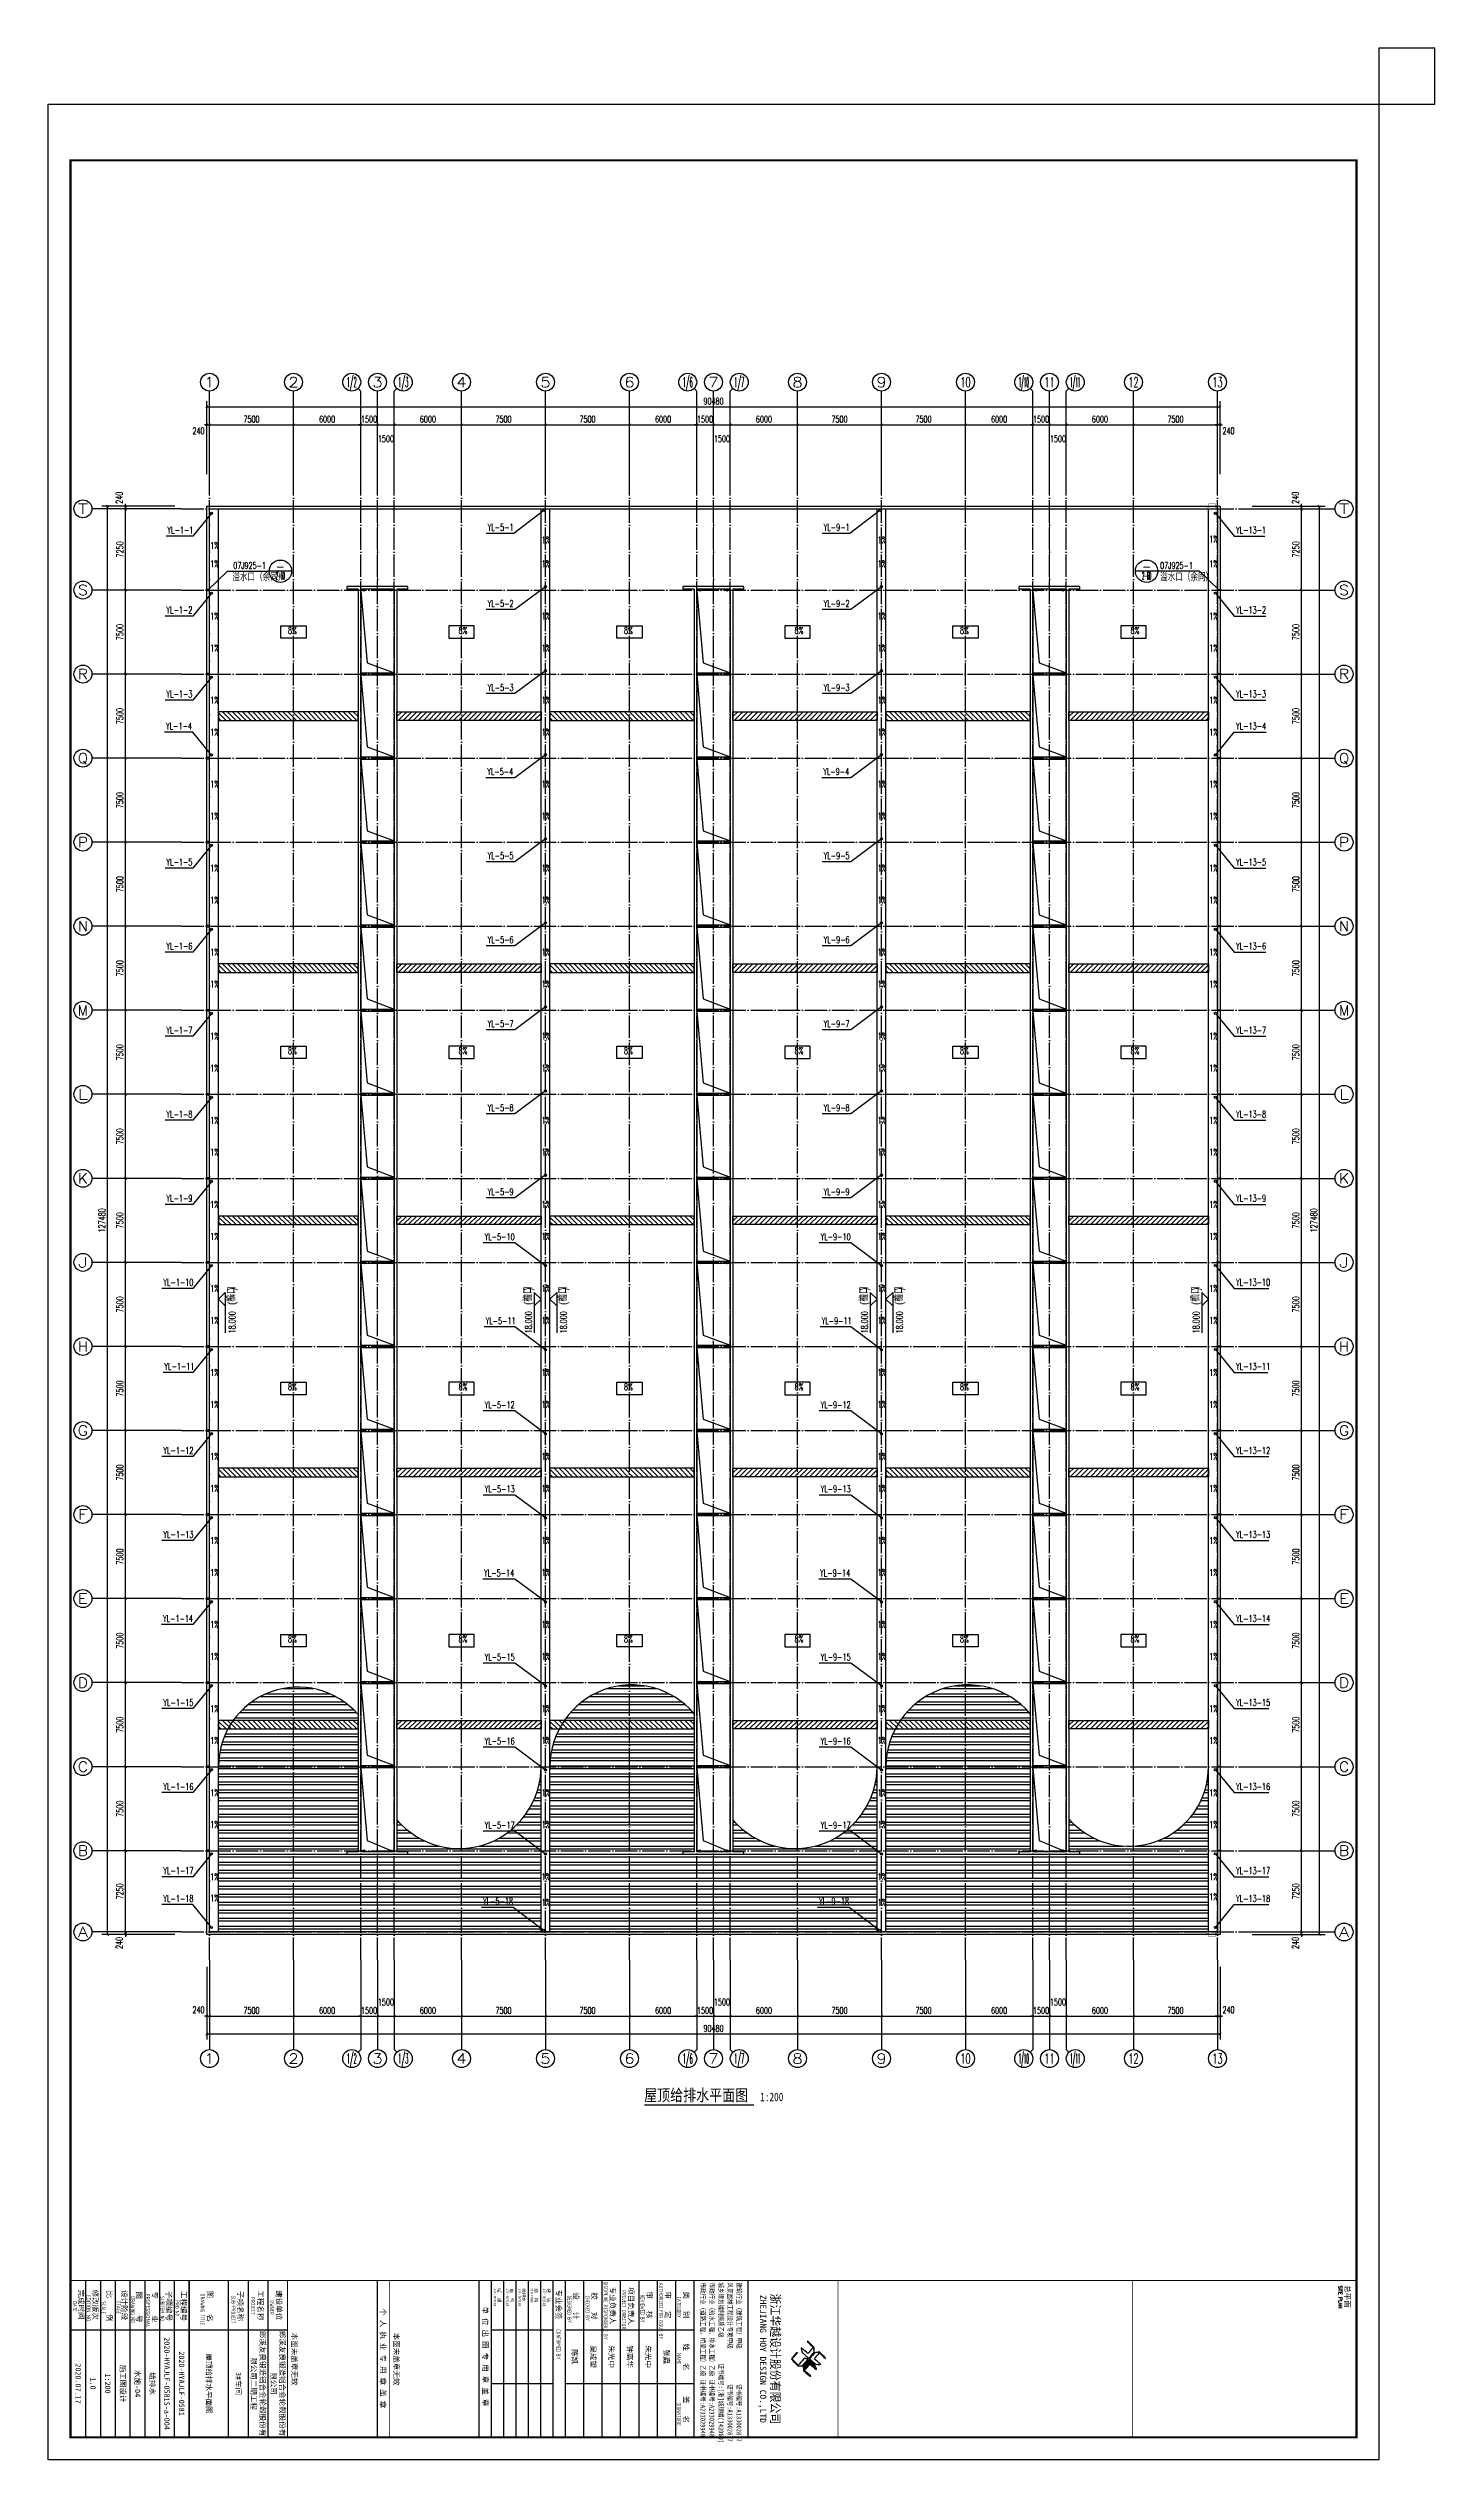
# Model space of a CAD drawing. Extents: x 14204718 to 16986381, y -1556765 to -15898.
# Drawn here: x 14849916 to 14973716, y -909194 to -693994 of the extents above; entities that cross this region are included whole.
import ezdxf
from ezdxf.enums import TextEntityAlignment as Align

# ---------------------------------------------------------------- set-up
doc = ezdxf.new("R2010")
doc.units = 0
doc.header["$LTSCALE"] = 1000
doc.header["$MEASUREMENT"] = 0
doc.linetypes.add('DASH', pattern=[0.35, 0.25, -0.1])
doc.linetypes.add('DOTE', pattern=[2.42, 2, -0.2, 0.02, -0.2])
for name, color, linetype in [('AXIS', 3, 'Continuous'), ('AXIS_TEXT', 7, 'Continuous'), ('COLUMN', 2, 'Continuous'), ('DIM_IDEN', 3, 'Continuous'), ('DIM_SYMB', 3, 'Continuous'), ('DIM_雨水', 3, 'Continuous'), ('DOTE', 8, 'DOTE'), ('PUB_DIM', 3, 'Continuous'), ('PUB_TEXT', 7, 'Continuous'), ('PUB_TITLE', 4, 'Continuous'), ('TK', 4, 'Continuous'), ('TWT_TEXT', 7, 'Continuous'), ('VPIPE-雨水', 4, 'Continuous'), ('WALL-PARAPET', 6, 'Continuous'), ('填充', 251, 'Continuous'), ('采光带', 4, 'Continuous')]:
    doc.layers.add(name, color=color, linetype=linetype)
doc.styles.add('-宋体', font='', dxfattribs={"width": 0.8})
doc.styles.add('_TCH_AXIS', font='COMPLEX', dxfattribs={"bigfont": 'GBCBIG'})
doc.styles.add('_TCH_DIM', font='SIMPLEX', dxfattribs={"bigfont": 'GBCBIG'})
doc.styles.add('_TCH_DIM_T3', font='SIMPLEX', dxfattribs={"width": 0.705882, "bigfont": 'GBCBIG'})
doc.styles.add('_TCH_LABEL', font='COMPLEX', dxfattribs={"bigfont": 'GBCBIG'})
doc.styles.add('_TWT_SERIAL', font='COMPLEX', dxfattribs={"width": 0.8, "height": 3, "bigfont": 'HZTXT'})
doc.styles.add('COMPLEX', font='COMPLEX')
doc.styles.add('HT', font='simhei.ttf', dxfattribs={"width": 0.8})
doc.styles.add('ROMANS', font='romans', dxfattribs={"width": 0.65, "height": 231.275})
doc.styles.add('TSSD_REIN', font='tssdeng.shx', dxfattribs={"width": 0.7, "bigfont": 'tssdchn.shx'})
doc.styles.add('YAYA', font='', dxfattribs={"width": 0.8, "height": 1})
doc.styles.add('图签宋体', font='', dxfattribs={"height": 300})
doc.styles.add('图签黑体', font='simhei.ttf', dxfattribs={"height": 550})
doc.styles.get('-宋体').set_extended_font_data('SimSun')
doc.styles.get('YAYA').set_extended_font_data('SimSun')
doc.styles.get('图签宋体').set_extended_font_data('NSimSun')
doc.dimstyles.new('_TCH_ARCH&&200', dxfattribs={"dimtxt": 595, "dimasz": 200, "dimexe": 500, "dimexo": 600, "dimgap": 200, "dimtad": 1, "dimdec": 0, "dimzin": 0, "dimdsep": 46, "dimtxsty": '_TCH_DIM_T3', "dimblk": 'ARCHTICK', "dimcen": 0.09, "dimclrt": 7, "dimazin": 2, "dimtfac": 1, "dimtdec": 0, "dimtix": 1, "dimtmove": 2, "dimatfit": 3, "dimfxl": 0, "dimtolj": 1, "dimtzin": 0, "dimarcsym": 0})

msp = doc.modelspace()

# ---------------------------------------------------------------- texts
at = {"layer": 'PUB_TEXT'}
for s, height, style, width, p in [('1%%%', 595, '_TCH_DIM', 0.705882, (14864376.4, -738663.1)), ('1%%%', 595, '_TCH_DIM', 0.705882, (14893976.4, -738177.3)), ('1%%%', 595, '_TCH_DIM', 0.705882, (14923976.4, -738177.3)), ('1%%%', 595, '_TCH_DIM', 0.705882, (14953576.4, -738110.1)), ('1%%%', 595, '_TCH_DIM', 0.705882, (14864376.4, -740316.5)), ('1%%%', 595, '_TCH_DIM', 0.705882, (14893976.4, -740316.5)), ('1%%%', 595, '_TCH_DIM', 0.705882, (14923976.4, -740316.5)), ('1%%%', 595, '_TCH_DIM', 0.705882, (14953576.4, -740316.5)), ('1%%%', 595, '_TCH_DIM', 0.705882, (14864376.4, -744966.7)), ('1%%%', 595, '_TCH_DIM', 0.705882, (14893976.4, -744966.7)), ('1%%%', 595, '_TCH_DIM', 0.705882, (14923976.4, -744966.7)), ('1%%%', 595, '_TCH_DIM', 0.705882, (14953576.4, -744966.7)), ('8%', 595, '_TCH_DIM', 0.705882, (14871321.2, -746246.8)), ('8%', 595, '_TCH_DIM', 0.705882, (14886551.6, -746246.8)), ('8%', 595, '_TCH_DIM', 0.705882, (14901321.2, -746246.8)), ('8%', 595, '_TCH_DIM', 0.705882, (14916551.6, -746246.8)), ('8%', 595, '_TCH_DIM', 0.705882, (14931321.2, -746246.8)), ('8%', 595, '_TCH_DIM', 0.705882, (14946551.6, -746246.8)), ('1%%%', 595, '_TCH_DIM', 0.705882, (14864376.4, -747816.5)), ('1%%%', 595, '_TCH_DIM', 0.705882, (14893976.4, -747816.5)), ('1%%%', 595, '_TCH_DIM', 0.705882, (14923976.4, -747816.5)), ('1%%%', 595, '_TCH_DIM', 0.705882, (14953576.4, -747816.5)), ('1%%%', 595, '_TCH_DIM', 0.705882, (14864376.4, -752466.7)), ('1%%%', 595, '_TCH_DIM', 0.705882, (14893976.4, -752466.7)), ('1%%%', 595, '_TCH_DIM', 0.705882, (14923976.4, -752466.7)), ('1%%%', 595, '_TCH_DIM', 0.705882, (14953576.4, -752466.7)), ('1%%%', 595, '_TCH_DIM', 0.705882, (14864376.4, -755316.5)), ('1%%%', 595, '_TCH_DIM', 0.705882, (14893976.4, -755316.5)), ('1%%%', 595, '_TCH_DIM', 0.705882, (14923976.4, -755316.5)), ('1%%%', 595, '_TCH_DIM', 0.705882, (14953576.4, -755316.5)), ('1%%%', 595, '_TCH_DIM', 0.705882, (14864376.4, -759966.7)), ('1%%%', 595, '_TCH_DIM', 0.705882, (14893976.4, -759966.7)), ('1%%%', 595, '_TCH_DIM', 0.705882, (14923976.4, -759966.7)), ('1%%%', 595, '_TCH_DIM', 0.705882, (14953576.4, -759966.7)), ('1%%%', 595, '_TCH_DIM', 0.705882, (14864376.4, -762816.5)), ('1%%%', 595, '_TCH_DIM', 0.705882, (14893976.4, -762816.5)), ('1%%%', 595, '_TCH_DIM', 0.705882, (14923976.4, -762816.5)), ('1%%%', 595, '_TCH_DIM', 0.705882, (14953576.4, -762816.5)), ('1%%%', 595, '_TCH_DIM', 0.705882, (14864376.4, -767466.7)), ('1%%%', 595, '_TCH_DIM', 0.705882, (14893976.4, -767466.7)), ('1%%%', 595, '_TCH_DIM', 0.705882, (14923976.4, -767466.7)), ('1%%%', 595, '_TCH_DIM', 0.705882, (14953576.4, -767466.7)), ('1%%%', 595, '_TCH_DIM', 0.705882, (14864376.4, -770316.5)), ('1%%%', 595, '_TCH_DIM', 0.705882, (14893976.4, -770316.5)), ('1%%%', 595, '_TCH_DIM', 0.705882, (14923976.4, -770316.5)), ('1%%%', 595, '_TCH_DIM', 0.705882, (14953576.4, -770316.5)), ('1%%%', 595, '_TCH_DIM', 0.705882, (14864376.4, -774966.7)), ('1%%%', 595, '_TCH_DIM', 0.705882, (14893976.4, -774966.7)), ('1%%%', 595, '_TCH_DIM', 0.705882, (14923976.4, -774966.7)), ('1%%%', 595, '_TCH_DIM', 0.705882, (14953576.4, -774966.7)), ('1%%%', 595, '_TCH_DIM', 0.705882, (14864376.4, -777816.5)), ('1%%%', 595, '_TCH_DIM', 0.705882, (14893976.4, -777816.5)), ('1%%%', 595, '_TCH_DIM', 0.705882, (14923976.4, -777816.5)), ('1%%%', 595, '_TCH_DIM', 0.705882, (14953576.4, -777816.5)), ('1%%%', 595, '_TCH_DIM', 0.705882, (14864376.4, -782466.7)), ('8%', 595, '_TCH_DIM', 0.705882, (14871321.2, -783746.8)), ('8%', 595, '_TCH_DIM', 0.705882, (14886551.6, -783746.8)), ('1%%%', 595, '_TCH_DIM', 0.705882, (14893976.4, -782466.7)), ('8%', 595, '_TCH_DIM', 0.705882, (14901321.2, -783746.8)), ('8%', 595, '_TCH_DIM', 0.705882, (14916551.6, -783746.8)), ('1%%%', 595, '_TCH_DIM', 0.705882, (14923976.4, -782466.7)), ('8%', 595, '_TCH_DIM', 0.705882, (14931321.2, -783746.8)), ('8%', 595, '_TCH_DIM', 0.705882, (14946551.6, -783746.8)), ('1%%%', 595, '_TCH_DIM', 0.705882, (14953576.4, -782466.7)), ('1%%%', 595, '_TCH_DIM', 0.705882, (14864376.4, -785316.5)), ('1%%%', 595, '_TCH_DIM', 0.705882, (14893976.4, -785316.5)), ('1%%%', 595, '_TCH_DIM', 0.705882, (14923976.4, -785316.5)), ('1%%%', 595, '_TCH_DIM', 0.705882, (14953576.4, -785316.5)), ('1%%%', 595, '_TCH_DIM', 0.705882, (14864376.4, -789966.7)), ('1%%%', 595, '_TCH_DIM', 0.705882, (14893976.4, -789966.7)), ('1%%%', 595, '_TCH_DIM', 0.705882, (14923976.4, -789966.7)), ('1%%%', 595, '_TCH_DIM', 0.705882, (14953576.4, -789966.7)), ('1%%%', 595, '_TCH_DIM', 0.705882, (14864376.4, -792816.5)), ('1%%%', 595, '_TCH_DIM', 0.705882, (14893976.4, -792816.5)), ('1%%%', 595, '_TCH_DIM', 0.705882, (14923976.4, -792816.5)), ('1%%%', 595, '_TCH_DIM', 0.705882, (14953576.4, -792816.5)), ('1%%%', 595, '_TCH_DIM', 0.705882, (14864376.4, -797466.7)), ('1%%%', 595, '_TCH_DIM', 0.705882, (14893976.4, -797466.7)), ('1%%%', 595, '_TCH_DIM', 0.705882, (14923976.4, -797466.7)), ('1%%%', 595, '_TCH_DIM', 0.705882, (14953576.4, -797466.7)), ('1%%%', 595, '_TCH_DIM', 0.705882, (14864376.4, -800316.5)), ('1%%%', 595, '_TCH_DIM', 0.705882, (14893976.4, -800316.5)), ('1%%%', 595, '_TCH_DIM', 0.705882, (14923976.4, -800316.5)), ('1%%%', 595, '_TCH_DIM', 0.705882, (14953576.4, -800316.5)), ('1%%%', 595, '_TCH_DIM', 0.705882, (14864376.4, -804966.7)), ('1%%%', 595, '_TCH_DIM', 0.705882, (14893976.4, -804966.7)), ('1%%%', 595, '_TCH_DIM', 0.705882, (14923976.4, -804966.7)), ('1%%%', 595, '_TCH_DIM', 0.705882, (14953576.4, -804966.7)), ('1%%%', 595, '_TCH_DIM', 0.705882, (14864376.4, -807816.5)), ('1%%%', 595, '_TCH_DIM', 0.705882, (14893976.4, -807816.5)), ('1%%%', 595, '_TCH_DIM', 0.705882, (14923976.4, -807816.5)), ('1%%%', 595, '_TCH_DIM', 0.705882, (14953576.4, -807816.5)), ('1%%%', 595, '_TCH_DIM', 0.705882, (14864376.4, -812466.7)), ('8%', 595, '_TCH_DIM', 0.705882, (14871321.2, -813746.8)), ('8%', 595, '_TCH_DIM', 0.705882, (14886551.6, -813746.8)), ('1%%%', 595, '_TCH_DIM', 0.705882, (14893976.4, -812466.7)), ('8%', 595, '_TCH_DIM', 0.705882, (14901321.2, -813746.8)), ('8%', 595, '_TCH_DIM', 0.705882, (14916551.6, -813746.8)), ('1%%%', 595, '_TCH_DIM', 0.705882, (14923976.4, -812466.7)), ('8%', 595, '_TCH_DIM', 0.705882, (14931321.2, -813746.8)), ('8%', 595, '_TCH_DIM', 0.705882, (14946551.6, -813746.8)), ('1%%%', 595, '_TCH_DIM', 0.705882, (14953576.4, -812466.7)), ('1%%%', 595, '_TCH_DIM', 0.705882, (14864376.4, -815316.5)), ('1%%%', 595, '_TCH_DIM', 0.705882, (14893976.4, -815316.5)), ('1%%%', 595, '_TCH_DIM', 0.705882, (14923976.4, -815316.5)), ('1%%%', 595, '_TCH_DIM', 0.705882, (14953576.4, -815316.5)), ('1%%%', 595, '_TCH_DIM', 0.705882, (14864376.4, -819966.7)), ('1%%%', 595, '_TCH_DIM', 0.705882, (14893976.4, -819966.7)), ('1%%%', 595, '_TCH_DIM', 0.705882, (14923976.4, -819966.7)), ('1%%%', 595, '_TCH_DIM', 0.705882, (14953576.4, -819966.7)), ('1%%%', 595, '_TCH_DIM', 0.705882, (14864376.4, -822816.5)), ('1%%%', 595, '_TCH_DIM', 0.705882, (14893976.4, -822816.5)), ('1%%%', 595, '_TCH_DIM', 0.705882, (14923976.4, -822816.5)), ('1%%%', 595, '_TCH_DIM', 0.705882, (14953576.4, -822816.5)), ('1%%%', 595, '_TCH_DIM', 0.705882, (14864376.4, -827466.7)), ('1%%%', 595, '_TCH_DIM', 0.705882, (14893976.4, -827466.7)), ('1%%%', 595, '_TCH_DIM', 0.705882, (14923976.4, -827466.7)), ('1%%%', 595, '_TCH_DIM', 0.705882, (14953576.4, -827466.7)), ('1%%%', 595, '_TCH_DIM', 0.705882, (14864376.4, -830316.5)), ('1%%%', 595, '_TCH_DIM', 0.705882, (14893976.4, -830316.5)), ('1%%%', 595, '_TCH_DIM', 0.705882, (14923976.4, -830316.5)), ('1%%%', 595, '_TCH_DIM', 0.705882, (14953576.4, -830316.5)), ('1%%%', 595, '_TCH_DIM', 0.705882, (14864376.4, -834966.7)), ('1%%%', 595, '_TCH_DIM', 0.705882, (14893976.4, -834966.7)), ('1%%%', 595, '_TCH_DIM', 0.705882, (14923976.4, -834966.7)), ('1%%%', 595, '_TCH_DIM', 0.705882, (14953576.4, -834966.7)), ('8%', 595, '_TCH_DIM', 0.705882, (14871321.2, -836246.8)), ('8%', 595, '_TCH_DIM', 0.705882, (14886551.6, -836246.8)), ('8%', 595, '_TCH_DIM', 0.705882, (14901321.2, -836246.8)), ('8%', 595, '_TCH_DIM', 0.705882, (14916551.6, -836246.8)), ('8%', 595, '_TCH_DIM', 0.705882, (14931321.2, -836246.8)), ('8%', 595, '_TCH_DIM', 0.705882, (14946551.6, -836246.8)), ('1%%%', 595, '_TCH_DIM', 0.705882, (14864376.4, -837816.5)), ('1%%%', 595, '_TCH_DIM', 0.705882, (14893976.4, -837816.5)), ('1%%%', 595, '_TCH_DIM', 0.705882, (14923976.4, -837816.5)), ('1%%%', 595, '_TCH_DIM', 0.705882, (14953576.4, -837816.5)), ('1%%%', 595, '_TCH_DIM', 0.705882, (14864376.4, -842466.7)), ('1%%%', 595, '_TCH_DIM', 0.705882, (14893976.4, -842466.7)), ('1%%%', 595, '_TCH_DIM', 0.705882, (14923976.4, -842466.7)), ('1%%%', 595, '_TCH_DIM', 0.705882, (14953576.4, -842466.7)), ('1%%%', 595, '_TCH_DIM', 0.705882, (14864376.4, -845316.5)), ('1%%%', 595, '_TCH_DIM', 0.705882, (14893976.4, -845316.5)), ('1%%%', 595, '_TCH_DIM', 0.705882, (14923976.4, -845316.5)), ('1%%%', 595, '_TCH_DIM', 0.705882, (14953576.4, -845316.5)), ('1%%%', 595, '_TCH_DIM', 0.705882, (14864376.4, -849966.7)), ('1%%%', 595, '_TCH_DIM', 0.705882, (14893976.4, -849966.7)), ('1%%%', 595, '_TCH_DIM', 0.705882, (14923976.4, -849966.7)), ('1%%%', 595, '_TCH_DIM', 0.705882, (14953576.4, -849966.7)), ('1%%%', 595, '_TCH_DIM', 0.705882, (14864376.4, -852816.5)), ('1%%%', 595, '_TCH_DIM', 0.705882, (14893976.4, -852816.5)), ('1%%%', 595, '_TCH_DIM', 0.705882, (14923976.4, -852816.5)), ('1%%%', 595, '_TCH_DIM', 0.705882, (14953576.4, -852816.5)), ('1%%%', 595, '_TCH_DIM', 0.705882, (14864376.4, -857466.7)), ('1%%%', 595, '_TCH_DIM', 0.705882, (14893976.4, -857466.7)), ('1%%%', 595, '_TCH_DIM', 0.705882, (14923976.4, -857466.7)), ('1%%%', 595, '_TCH_DIM', 0.705882, (14953576.4, -857466.7)), ('1%%%', 595, '_TCH_DIM', 0.705882, (14864376.4, -859385.5)), ('1%%%', 595, '_TCH_DIM', 0.705882, (14893976.4, -859752)), ('1%%%', 595, '_TCH_DIM', 0.705882, (14923976.4, -859752)), ('1%%%', 595, '_TCH_DIM', 0.705882, (14953576.4, -859248.3)), ('屋顶给排水平面图', 1063.29, 'YAYA', 0.8, (14903128.3, -877188.2)), ('1:200', 759.49, 'YAYA', 0.8, (14913485.9, -877194.1))]:
    msp.add_text(s, height=height, dxfattribs=dict(at, style=style, width=width)).set_placement(p)
at = {"layer": 'PUB_TEXT', "color": 0, "style": '_TCH_LABEL', "width": 0.705882}
for p in [(14866436.2, -740455.1), (14949196.6, -740455.1)]:
    msp.add_text('07J925-1', height=595, dxfattribs=at).set_placement(p)
at = {"layer": 'PUB_TEXT', "color": 0, "style": '_TCH_LABEL'}
for p in [(14866362.9, -741545), (14949196.6, -741545)]:
    msp.add_text('溢水口（余同）', height=675.18, dxfattribs=at).set_placement(p)
for s, height, width, p, p2 in [('2-60', 643.99, 0.328125, (14870243.7, -741389.6), (14871048.7, -741389.6)), ('-', 644, 1.458333, (14870243.7, -740584.6), (14871048.7, -740584.6)), ('2-60', 643.99, 0.328125, (14947584.1, -741389.6), (14948389.1, -741389.6)), ('-', 644, 1.458333, (14947584.1, -740584.6), (14948389.1, -740584.6))]:
    msp.add_text(s, height=height, dxfattribs=dict(at, width=width)).set_placement(p, p2, align=Align.FIT)
at = {"layer": 'PUB_TEXT', "style": '_TCH_DIM', "width": 0.705882}
for s, p in [(')', (14866626.1, -804855.5)), (')', (14893106.4, -804855.5)), (')', (14896226.4, -804855.5)), (')', (14923106.4, -804855.5)), (')', (14926226.4, -804855.5)), (')', (14952706.4, -804855.5)), ('(', (14866626.1, -806118.5)), ('18.000', (14866626.1, -808678.5)), ('(', (14893106.4, -806118.5)), ('18.000', (14893106.4, -808678.5)), ('(', (14896226.4, -806118.5)), ('18.000', (14896226.4, -808678.5)), ('(', (14923106.4, -806118.5)), ('18.000', (14923106.4, -808678.5)), ('(', (14926226.4, -806118.5)), ('18.000', (14926226.4, -808678.5)), ('(', (14952706.4, -806118.5)), ('18.000', (14952706.4, -808678.5))]:
    msp.add_text(s, height=595, rotation=90, dxfattribs=at).set_placement(p)
at = {"layer": 'PUB_TEXT', "style": '_TCH_DIM'}
for p in [(14866626.1, -805838.5), (14893106.4, -805838.5), (14896226.4, -805838.5), (14923106.4, -805838.5), (14926226.4, -805838.5), (14952706.4, -805838.5)]:
    msp.add_text('檐口', height=675.18, rotation=90, dxfattribs=at).set_placement(p)
at = {"layer": 'TWT_TEXT', "style": '_TWT_SERIAL', "width": 0.64}
for s, p in [('YL-1-1', (14860556.1, -737298)), ('YL-5-1', (14889146.1, -737047.8)), ('YL-9-1', (14919146.1, -737047.8)), ('YL-13-1', (14955968.2, -737298)), ('YL-1-2', (14860466.8, -744423)), ('YL-5-2', (14889145.9, -743847.8)), ('YL-9-2', (14919145.9, -743847.8)), ('YL-13-2', (14955967.6, -744423)), ('YL-5-3', (14889145.9, -751347.8)), ('YL-9-3', (14919145.9, -751347.8)), ('YL-1-3', (14860466.8, -751923)), ('YL-13-3', (14955967.6, -751923)), ('YL-1-4', (14860431, -754785.2)), ('YL-13-4', (14955967.5, -754785.2)), ('YL-5-4', (14889109.9, -758847.8)), ('YL-9-4', (14919109.9, -758847.8)), ('YL-5-5', (14889145.9, -766347.8)), ('YL-9-5', (14919145.9, -766347.8)), ('YL-1-5', (14860466.8, -766923)), ('YL-13-5', (14955967.6, -766923)), ('YL-1-6', (14860466.8, -774423)), ('YL-5-6', (14889145.9, -773847.8)), ('YL-9-6', (14919145.9, -773847.8)), ('YL-13-6', (14955967.6, -774423)), ('YL-5-7', (14889145.9, -781347.8)), ('YL-9-7', (14919145.9, -781347.8)), ('YL-1-7', (14860466.8, -781923)), ('YL-13-7', (14955967.6, -781923)), ('YL-1-8', (14860466.8, -789423)), ('YL-5-8', (14889145.9, -788847.8)), ('YL-9-8', (14919145.9, -788847.8)), ('YL-13-8', (14955967.6, -789423)), ('YL-5-9', (14889145.9, -796347.8)), ('YL-9-9', (14919145.9, -796347.8)), ('YL-1-9', (14860466.8, -796923)), ('YL-13-9', (14955967.6, -796923)), ('YL-5-10', (14888874.2, -800360.4)), ('YL-9-10', (14918874.2, -800360.4)), ('YL-1-10', (14860196.2, -804423)), ('YL-13-10', (14955967.9, -804423)), ('YL-5-11', (14888965.1, -807860.4)), ('YL-9-11', (14918965.1, -807860.4)), ('YL-1-11', (14860286.8, -811923)), ('YL-13-11', (14955967.5, -811923)), ('YL-5-12', (14888874.2, -815360.4)), ('YL-9-12', (14918874.2, -815360.4)), ('YL-1-12', (14860196.2, -819423)), ('YL-13-12', (14955967.9, -819423)), ('YL-5-13', (14888874.2, -822860.4)), ('YL-9-13', (14918874.2, -822860.4)), ('YL-1-13', (14860196.2, -826923)), ('YL-13-13', (14955967.9, -826923)), ('YL-5-14', (14888837.7, -830360.4)), ('YL-9-14', (14918837.7, -830360.4)), ('YL-1-14', (14860159.9, -834423)), ('YL-13-14', (14955968.1, -834423)), ('YL-5-15', (14888874.2, -837860.4)), ('YL-9-15', (14918874.2, -837860.4)), ('YL-1-15', (14860196.2, -841923)), ('YL-13-15', (14955967.9, -841923)), ('YL-5-16', (14888874.2, -845360.4)), ('YL-9-16', (14918874.2, -845360.4)), ('YL-1-16', (14860196.2, -849423)), ('YL-13-16', (14955967.9, -849423)), ('YL-5-17', (14888874.2, -852860.4)), ('YL-9-17', (14918874.2, -852860.4)), ('YL-1-17', (14860196.2, -856923)), ('YL-13-17', (14955967.9, -856923)), ('YL-1-18', (14860196.2, -859410.2)), ('YL-5-18', (14888730.1, -859660.4)), ('YL-9-18', (14918730.1, -859660.4)), ('YL-13-18', (14955967.9, -859410.2))]:
    msp.add_text(s, height=600, dxfattribs=at).set_placement(p)

# ---------------------------------------------------------------- blocks, each defined once
blk = doc.blocks.new('A$C0FCD69EC')
at = {"layer": 'COLUMN'}
blk.add_hatch(color=256, dxfattribs=at).paths.add_polyline_path([(300, 180), (294, 180), (294, 94), (6, 94), (6, 180), (0, 180), (0, 0), (6, 0), (6, 86), (294, 86), (294, 0), (300, 0)])
blk.add_lwpolyline([(300, 0), (294, 0), (294, 86), (6, 86), (6, 0), (0, 0), (0, 180), (6, 180), (6, 94), (294, 94), (294, 180), (300, 180)], close=True, dxfattribs=at)
blk = doc.blocks.new('A$C22C4548D')
blk.add_line((0, 10), (300, 10))
blk.add_lwpolyline([(30, 20), (270, 20), (270, 0), (30, 0)], close=True)
blk = doc.blocks.new('A$C053D6479')
at = {"layer": 'PUB_TITLE'}
h = blk.add_hatch(color=256, dxfattribs=at)
h.dxf.hatch_style = 1
edge = h.paths.add_edge_path()
edge.add_spline(control_points=[(1026, 827), (1105, 920), (1188, 1008), (1266, 1102)], knot_values=[13, 13, 13, 13, 14, 14, 14, 14], degree=3, periodic=0)
edge.add_spline(control_points=[(1266, 1102), (1258, 1111), (1249, 1119), (1239, 1116)], knot_values=[12, 12, 12, 12, 13, 13, 13, 13], degree=3, periodic=0)
edge.add_spline(control_points=[(1239, 1116), (1210, 1107), (1179, 1092), (1144, 1077)], knot_values=[11, 11, 11, 11, 12, 12, 12, 12], degree=3, periodic=0)
edge.add_spline(control_points=[(1144, 1077), (1109, 1063), (1069, 1053), (1047, 1038)], knot_values=[10, 10, 10, 10, 11, 11, 11, 11], degree=3, periodic=0)
edge.add_spline(control_points=[(1047, 1038), (1028, 1026), (1007, 992), (991, 972)], knot_values=[9, 9, 9, 9, 10, 10, 10, 10], degree=3, periodic=0)
edge.add_spline(control_points=[(991, 972), (942, 913), (899, 868), (849, 810)], knot_values=[8, 8, 8, 8, 9, 9, 9, 9], degree=3, periodic=0)
edge.add_spline(control_points=[(849, 810), (842, 801), (822, 776), (822, 775)], knot_values=[7, 7, 7, 7, 8, 8, 8, 8], degree=3, periodic=0)
edge.add_spline(control_points=[(822, 775), (823, 771), (848, 752), (859, 744)], knot_values=[6, 6, 6, 6, 7, 7, 7, 7], degree=3, periodic=0)
edge.add_spline(control_points=[(859, 744), (949, 670), (1035, 592), (1122, 521)], knot_values=[5, 5, 5, 5, 6, 6, 6, 6], degree=3, periodic=0)
edge.add_spline(control_points=[(1122, 521), (1153, 527), (1185, 530), (1217, 533)], knot_values=[4, 4, 4, 4, 5, 5, 5, 5], degree=3, periodic=0)
edge.add_spline(control_points=[(1217, 533), (1246, 535), (1293, 532), (1316, 542)], knot_values=[3, 3, 3, 3, 4, 4, 4, 4], degree=3, periodic=0)
edge.add_spline(control_points=[(1316, 542), (1327, 547), (1338, 565), (1349, 579)], knot_values=[2, 2, 2, 2, 3, 3, 3, 3], degree=3, periodic=0)
edge.add_spline(control_points=[(1349, 579), (1423, 670), (1507, 759), (1572, 848)], knot_values=[1, 1, 1, 1, 2, 2, 2, 2], degree=3, periodic=0)
edge.add_spline(control_points=[(1572, 848), (1564, 852), (1561, 861), (1551, 862)], knot_values=[0, 0, 0, 0, 1, 1, 1, 1], degree=3, periodic=0)
edge.add_spline(control_points=[(1551, 862), (1469, 769), (1393, 671), (1310, 579)], knot_values=[15, 15, 15, 15, 16, 16, 16, 16], degree=3, periodic=0)
edge.add_spline(control_points=[(1310, 579), (1216, 662), (1118, 742), (1026, 827)], knot_values=[14, 14, 14, 14, 15, 15, 15, 15], degree=3, periodic=0)
at = {"layer": 'TK'}
for points, knots in [([(1031, 1298), (1066, 1286), (1054, 1262), (1045, 1224), (1036, 1188), (1031, 1158), (1024, 1121), (1020, 1104), (1017, 1085), (1012, 1071), (1004, 1052), (976, 1026), (956, 1003), (906, 946), (866, 899), (814, 839), (806, 829), (789, 806), (787, 806), (777, 804), (728, 856), (719, 864), (651, 922), (580, 978), (514, 1036), (509, 1106), (488, 1176), (479, 1247), (570, 1343), (663, 1436), (758, 1526), (764, 1523), (768, 1518), (774, 1515), (693, 1422), (599, 1343), (520, 1249), (607, 1171), (698, 1096), (789, 1021), (874, 1109), (950, 1206), (1031, 1298)], [0, 0, 0, 0, 1, 1, 1, 2, 2, 2, 3, 3, 3, 4, 4, 4, 5, 5, 5, 6, 6, 6, 7, 7, 7, 8, 8, 8, 9, 9, 9, 10, 10, 10, 11, 11, 11, 12, 12, 12, 13, 13, 13, 14, 14, 14, 14]), ([(1551, 862), (1561, 861), (1564, 852), (1572, 848), (1507, 759), (1423, 670), (1349, 579), (1338, 565), (1327, 547), (1316, 542), (1293, 532), (1246, 535), (1217, 533), (1185, 530), (1153, 527), (1122, 521), (1035, 592), (949, 670), (859, 744), (848, 752), (823, 771), (822, 775), (822, 776), (842, 801), (849, 810), (899, 868), (942, 913), (991, 972), (1007, 992), (1028, 1026), (1047, 1038), (1069, 1053), (1109, 1063), (1144, 1077), (1179, 1092), (1210, 1107), (1239, 1116), (1249, 1119), (1258, 1111), (1266, 1102), (1188, 1008), (1105, 920), (1026, 827), (1118, 742), (1216, 662), (1310, 579), (1393, 671), (1469, 769), (1551, 862)], [0, 0, 0, 0, 1, 1, 1, 2, 2, 2, 3, 3, 3, 4, 4, 4, 5, 5, 5, 6, 6, 6, 7, 7, 7, 8, 8, 8, 9, 9, 9, 10, 10, 10, 11, 11, 11, 12, 12, 12, 13, 13, 13, 14, 14, 14, 15, 15, 15, 16, 16, 16, 16]), ([(555, 949), (624, 891), (699, 833), (760, 773), (689, 691), (614, 604), (539, 517), (529, 505), (516, 487), (506, 482), (492, 475), (469, 472), (452, 467), (416, 456), (383, 448), (342, 438), (323, 433), (297, 422), (293, 440), (291, 452), (313, 470), (322, 480), (400, 566), (477, 652), (553, 736), (460, 815), (366, 894), (270, 970), (183, 883), (101, 791), (16, 703), (-18, 714), (9, 735), (28, 755), (103, 838), (192, 930), (266, 1005), (319, 1009), (387, 1005), (442, 1007), (456, 1008), (472, 1011), (485, 1007), (507, 1000), (534, 967), (555, 949)], [0, 0, 0, 0, 1, 1, 1, 2, 2, 2, 3, 3, 3, 4, 4, 4, 5, 5, 5, 6, 6, 6, 7, 7, 7, 8, 8, 8, 9, 9, 9, 10, 10, 10, 11, 11, 11, 12, 12, 12, 13, 13, 13, 14, 14, 14, 15, 15, 15, 15]), ([(1097, 490), (1100, 425), (1106, 361), (1107, 294), (1018, 207), (925, 121), (830, 33), (818, 21), (800, 0), (787, 0), (768, -1), (725, 49), (712, 60), (662, 103), (616, 143), (568, 186), (545, 207), (518, 224), (499, 250), (501, 259), (511, 261), (516, 267), (609, 192), (696, 111), (785, 33), (883, 118), (977, 208), (1070, 298), (992, 373), (892, 456), (803, 534), (791, 544), (768, 561), (766, 569), (761, 588), (776, 634), (780, 655), (785, 690), (788, 721), (795, 746), (897, 661), (998, 576), (1097, 490)], [0, 0, 0, 0, 1, 1, 1, 2, 2, 2, 3, 3, 3, 4, 4, 4, 5, 5, 5, 6, 6, 6, 7, 7, 7, 8, 8, 8, 9, 9, 9, 10, 10, 10, 11, 11, 11, 12, 12, 12, 13, 13, 13, 14, 14, 14, 14])]:
    blk.add_open_spline(points, degree=3, knots=knots, dxfattribs=at)
blk = doc.blocks.new('GeYuanFrame_34788338', base_point=(20.1, 4.5))
at = {"layer": 'PUB_TITLE'}
for points in [[(1013.1, 235.3), (1013.1, 292.7)], [(1037.1, 235.3), (1037.1, 292.7)], [(1013.1, 202.3), (1013.1, 229.8)], [(1037.1, 202.3), (1037.1, 229.8)], [(1013.1, 14.5), (1013.1, 111.3)]]:
    blk.add_lwpolyline(points, dxfattribs=at)
at = {"layer": 'TK'}
for p, q in [((991.1, 316.9), (1061.1, 316.9)), ((991.1, 284.5), (1061.1, 284.5)), ((991.1, 276.3), (1061.1, 276.3)), ((991.1, 268.1), (1061.1, 268.1)), ((991.1, 259.9), (1061.1, 259.9)), ((991.1, 251.7), (1061.1, 251.7)), ((991.1, 243.5), (1061.1, 243.5)), ((991.1, 235.3), (1061.1, 235.3)), ((991.1, 235.3), (1061.1, 235.3)), ((991.1, 102.5), (1061.1, 102.5)), ((991.1, 93.7), (1061.1, 93.7)), ((991.1, 84.9), (1013.1, 84.9)), ((991.1, 84.9), (1061.1, 84.9)), ((991.1, 67.4), (1061.1, 67.4)), ((991.1, 67.3), (1061.1, 67.3)), ((991.1, 60.8), (1061.1, 60.8)), ((991.1, 54.2), (1061.1, 54.2)), ((991.1, 47.6), (1061.1, 47.6)), ((991.1, 41), (1061.1, 41)), ((991.1, 34.4), (1061.1, 34.4)), ((991.1, 27.8), (1061.1, 27.8)), ((991.1, 21.2), (1061.1, 21.2)), ((991.1, 14.5), (1061.1, 14.5))]:
    blk.add_line(p, q, dxfattribs=at)
blk.add_lwpolyline([(20.1, 4.5), (20.1, 598.5), (1071.1, 598.5), (1071.1, 4.5)], close=True, dxfattribs=at)
at = {"layer": 'TK', "const_width": 1}
blk.add_lwpolyline([(45.1, 588.5), (1061.1, 588.5), (1061.1, 14.5), (45.1, 14.5)], close=True, dxfattribs=at)
at = {"layer": 'TK'}
for points, const_width in [([(991.1, 588.5), (991.1, 14.5)], 0.4), ([(991.1, 488.5), (1061.1, 488.5)], 0.35), ([(991.1, 357.1), (1061.1, 357.1)], 0.35), ([(991.1, 292.7), (1061.1, 292.7)], 0.35), ([(991.1, 292.7), (1061.1, 292.7)], 0.35), ([(991.1, 235.3), (1061.1, 235.3)], 0.35), ([(991.1, 202.3), (1061.1, 202.3)], 0.35), ([(991.1, 156.8), (1061.1, 156.8)], 0.35), ([(991.1, 111.3), (1061.1, 111.3)], 0.35), ([(991.1, 67.4), (1061.1, 67.4)], 0.35)]:
    blk.add_lwpolyline(points, dxfattribs=dict(at, const_width=const_width))
for points in [[(991.1, 292.7), (1061.1, 292.7)], [(991.1, 235.3), (1061.1, 235.3)], [(991.1, 229.8), (1061.1, 229.8)], [(991.1, 224.3), (1061.1, 224.3)], [(991.1, 218.8), (1061.1, 218.8)], [(991.1, 213.3), (1061.1, 213.3)], [(991.1, 207.8), (1061.1, 207.8)], [(991.1, 202.3), (1061.1, 202.3)], [(991.1, 196.8), (1061.1, 196.8)], [(991.1, 151.3), (1061.1, 151.3)]]:
    blk.add_lwpolyline(points, dxfattribs=at)
at = {"layer": 'PUB_TITLE', "xscale": 0.01000000000021828, "yscale": 0.01000000000021828, "zscale": 0.01}
blk.add_blockref('A$C053D6479', (1018.2, 336.3), dxfattribs=at)
at = {"layer": 'TK', "style": '图签宋体'}
for s, height, p in [('总平面', 2.4, (993.2, 583.3)), ('类   别', 2.4, (996, 288.1)), ('姓   名', 2.4, (1019.2, 288.1)), ('签   名', 2.4, (1042.7, 288.1)), ('审   定', 2.4, (996, 279.9)), ('审   核', 2.4, (996, 271.7)), ('项目负责人', 2.4, (994.1, 263.5)), ('专业负责人', 2.4, (993.9, 255.3)), ('校   对', 2.4, (996.4, 247.1)), ('设   计', 2.4, (996.4, 238.9)), ('建  筑', 1.44, (994.6, 227.1)), ('专业会签', 2.4, (995.1, 231.2)), ('结  构', 1.44, (994.6, 221.6)), ('给排水', 1.44, (994.6, 216.1)), ('暖  通', 1.44, (994.6, 205.1)), ('电  气', 1.44, (994.6, 210.6)), ('单 位 出 图 专 用 章 盖 章', 2.4, (1002.7, 198.4)), ('本图未盖章无效', 2.4, (1014.4, 158.7)), ('个 人 执 业 专 用 章 盖 章', 2.4, (1003.5, 152.8)), ('建设单位', 2.4, (995.4, 106.3)), ('本图未盖章无效', 2.4, (1014.4, 113.2)), ('工程名称', 2.4, (995.5, 98.1)), ('子项名称', 2.4, (995.8, 89.1)), ('图    名', 2.4, (995.6, 75.5)), ('工程编号', 2.4, (995.8, 63.8)), ('子项编号', 2.4, (995.8, 57.2)), ('专    业', 2.4, (996, 50.9)), ('图    号', 2.4, (996, 43.8)), ('设计阶段', 2.4, (995.4, 37.3)), ('比    例', 2.4, (995.6, 30.6)), ('修改版次', 2.4, (995.2, 24.4)), ('完成时间', 2.4, (995.1, 18))]:
    blk.add_text(s, height=height, dxfattribs=at).set_placement(p)
at = {"layer": 'TK'}
for s, height, style, width, p in [('SITE PLAN', 1.7, 'ROMANS', 0.76, (993.4, 580.5)), ('建筑行业（建筑工程）甲级           证书编号:A133002877', 2.2, '-宋体', 0.8, (992, 311.8)), ('风景园林工程设计专项甲级           证书编号:A133002877', 2.2, '-宋体', 0.8, (992, 307.8)), ('城乡规划编制资质乙级        证书编号:[浙]城规编(142069)', 2.2, '-宋体', 0.8, (992, 303.8)), ('市政行业（给水工程、排水工程）乙级 证书编号:A233029948', 2.2, '-宋体', 0.8, (992, 299.7)), ('市政行业（道路工程、桥梁工程）乙级 证书编号:A233029948', 2.2, '-宋体', 0.8, (992, 295.7)), ('CATEGORY', 1.8, 'TSSD_REIN', 0.7, (998.3, 285.2)), ('NAME', 1.8, 'TSSD_REIN', 0.7, (1023.5, 285.2)), ('SIGNATURE', 1.8, 'TSSD_REIN', 0.7, (1045.7, 285.2)), ('AUTHORIZED FOR ISSUE BY', 1.8, 'TSSD_REIN', 0.7, (992.1, 277.2)), ('REVIEWED BY', 1.8, 'TSSD_REIN', 0.7, (997.4, 268.9)), ('PROJECT DIRECTOR', 1.8, 'TSSD_REIN', 0.7, (995.5, 260.7)), ('DISCIPLINE RESPONSIBLE BY', 1.8, 'TSSD_REIN', 0.7, (991.6, 252.5)), ('CHECKED BY', 1.8, 'TSSD_REIN', 0.7, (997.8, 244.4)), ('DESIGNED BY', 1.8, 'TSSD_REIN', 0.7, (997.8, 236.3)), ('ARCHITECTURE', 1.08, 'TSSD_REIN', 0.7, (994.7, 225.3)), ('CONFIRMED BY', 1.8, 'TSSD_REIN', 0.7, (1012.9, 231.4)), ('STRUCTURE', 1.08, 'TSSD_REIN', 0.7, (994.7, 219.8)), ('ARCHITECTURE', 1.08, 'TSSD_REIN', 0.7, (994.7, 214.3)), ('ARCHITECTURE', 1.08, 'TSSD_REIN', 0.7, (994.7, 208.8)), ('ARCHITECTURE', 1.08, 'TSSD_REIN', 0.7, (994.7, 203.3)), ('OWNER', 1.8, 'TSSD_REIN', 0.7, (1000, 103.5)), ('SUB-PROJECT', 1.8, 'TSSD_REIN', 0.7, (997.9, 86.3)), ('PROJECT', 1.8, 'TSSD_REIN', 0.7, (998.5, 95)), ('DRAWING TITLE', 1.8, 'TSSD_REIN', 0.7, (997, 72.5)), ('SUBITEM NO.', 1.8, 'TSSD_REIN', 0.7, (998.1, 54.6)), ('PRO N0.', 1.8, 'TSSD_REIN', 0.7, (1000, 61.2)), ('PROFESSIONAL', 1.8, 'TSSD_REIN', 0.8, (996.9, 48.1)), ('DRAWING NO.', 1.8, 'TSSD_REIN', 0.7, (998.2, 41.4)), ('STAGE', 1.8, 'TSSD_REIN', 0.7, (1000.1, 35)), ('EDITION NO.', 1.8, 'TSSD_REIN', 0.8, (997.5, 21.6)), ('SCALE', 1.8, 'TSSD_REIN', 0.7, (1000.4, 28.4)), ('DATE', 1.8, 'TSSD_REIN', 0.7, (1000.3, 15.5))]:
    blk.add_text(s, height=height, dxfattribs=dict(at, style=style, width=width)).set_placement(p)
for s, height, style, width, p in [('浙江华越设计股份有限公司', 3.96, 'HT', 0.9, (1026.1, 329.2)), ('ZHEJIANG HOY DESIGN CO.,LTD', 2.8, '图签黑体', 1.11, (1026.1, 323.3))]:
    blk.add_text(s, height=height, dxfattribs=dict(at, style=style, width=width)).set_placement(p, align=Align.MIDDLE)
at = {"layer": 'TK', "char_height": 2.4, "attachment_point": 5, "style": '图签宋体'}
for s, insert, width in [('张矗', (1025.1, 280.4), 24), ('朱光中', (1025.1, 272.2), 24), ('钟高华', (1025.1, 264), 24), ('朱光中', (1025.1, 255.8), 24), ('吴成望', (1025.1, 247.6), 24), ('陈凯', (1025.1, 239.4), 24), ('郎溪友良锻造铝合金轮毂股份有限公司', (1037.1, 106.9), 48), ('郎溪友良锻造铝合金轮毂股份有限公司二期工程', (1037.1, 98.1), 48), ('3#车间', (1037.1, 89.3), 48), ('屋顶给排水平面图', (1037.1, 76.1), 48), ('2020-HYAJLF-0581', (1037.1, 64.1), 48), ('2020-HYAJLF-0581S-a-004', (1037.1, 57.5), 48), ('水施-04', (1037.1, 44.3), 48), ('给排水', (1037.1, 50.9), 48), ('施工图设计', (1037.1, 37.7), 48), ('1:200', (1037.1, 31.1), 48), ('1.0', (1037.1, 24.5), 48), ('2020.07.17', (1037.1, 17.9), 48)]:
    blk.add_mtext(s, dxfattribs=dict(at, insert=insert, width=width))
blk = doc.blocks.new('_AXISO')
blk.add_circle((0, 0), 0.5)
at = {"layer": 'AXIS_TEXT', "style": 'COMPLEX', "width": 1.041667}
blk.add_attdef('A', text='', height=0.56, dxfattribs=at).set_placement((-0.25, -0.28), (0.25, -0.28), align=Align.FIT)
blk = doc.blocks.new('_ArchTick')
at = {"color": 0, "linetype": 'ByBlock', "const_width": 0.4}
blk.add_lwpolyline([(-0.5, -0.5), (0.5, 0.5)], dxfattribs=at)
blk = doc.blocks.new('*D269')
at = {"layer": 'AXIS', "color": 0, "lineweight": -2}
for p, q in [((14864076, -865194), (14864076, -871694)), ((14954556, -865194), (14954556, -871694)), ((14864076, -871194), (14954556, -871194))]:
    blk.add_line(p, q, dxfattribs=at)
at = {"layer": 'Defpoints', "color": 0}
for p in [(14864076, -864594), (14954556, -864594), (14954556, -871194)]:
    blk.add_point(p, dxfattribs=at)
at = {"layer": 'AXIS', "color": 0, "lineweight": -2, "xscale": 200, "yscale": 200, "zscale": 200, "rotation": 180}
blk.add_blockref('_ArchTick', (14864076, -871194), dxfattribs=at)
at = {"layer": 'AXIS', "color": 0, "lineweight": -2, "xscale": 200, "yscale": 200, "zscale": 200}
blk.add_blockref('_ArchTick', (14954556, -871194), dxfattribs=at)
at = {"layer": 'AXIS', "color": 7, "insert": (14909316, -870697), "char_height": 595, "attachment_point": 5, "style": '_TCH_DIM_T3'}
blk.add_mtext('\\A1;90480', dxfattribs=at)
blk = doc.blocks.new('*D270')
at = {"layer": 'AXIS', "color": 0, "lineweight": -2}
for p, q in [((14864076, -865194), (14864076, -870094)), ((14864316, -865194), (14864316, -870094)), ((14864076, -869594), (14863876, -869594)), ((14864076, -869594), (14864316, -869594)), ((14864316, -869594), (14864516, -869594))]:
    blk.add_line(p, q, dxfattribs=at)
at = {"layer": 'Defpoints', "color": 0}
for p in [(14864076, -864594), (14864316, -864594), (14864316, -869594)]:
    blk.add_point(p, dxfattribs=at)
at = {"layer": 'AXIS', "color": 0, "lineweight": -2, "xscale": 200, "yscale": 200, "zscale": 200}
blk.add_blockref('_ArchTick', (14864076, -869594), dxfattribs=at)
at = {"layer": 'AXIS', "color": 0, "lineweight": -2, "xscale": 200, "yscale": 200, "zscale": 200, "rotation": 180}
blk.add_blockref('_ArchTick', (14864316, -869594), dxfattribs=at)
at = {"layer": 'AXIS', "color": 7, "insert": (14863336, -869044), "char_height": 595, "attachment_point": 5, "style": '_TCH_DIM_T3'}
blk.add_mtext('\\A1;240', dxfattribs=at)
blk = doc.blocks.new('*D271')
at = {"layer": 'AXIS', "color": 0, "lineweight": -2}
for p, q in [((14864316, -865194), (14864316, -870094)), ((14871816, -865194), (14871816, -870094)), ((14864316, -869594), (14871816, -869594))]:
    blk.add_line(p, q, dxfattribs=at)
at = {"layer": 'Defpoints', "color": 0}
for p in [(14864316, -864594), (14871816, -864594), (14871816, -869594)]:
    blk.add_point(p, dxfattribs=at)
at = {"layer": 'AXIS', "color": 0, "lineweight": -2, "xscale": 200, "yscale": 200, "zscale": 200, "rotation": 180}
blk.add_blockref('_ArchTick', (14864316, -869594), dxfattribs=at)
at = {"layer": 'AXIS', "color": 0, "lineweight": -2, "xscale": 200, "yscale": 200, "zscale": 200}
blk.add_blockref('_ArchTick', (14871816, -869594), dxfattribs=at)
at = {"layer": 'AXIS', "color": 7, "insert": (14868066, -869097), "char_height": 595, "attachment_point": 5, "style": '_TCH_DIM_T3'}
blk.add_mtext('\\A1;7500', dxfattribs=at)
blk = doc.blocks.new('*D272')
at = {"layer": 'AXIS', "color": 0, "lineweight": -2}
for p, q in [((14871816, -865194), (14871816, -870094)), ((14877816, -865194), (14877816, -870094)), ((14871816, -869594), (14877816, -869594))]:
    blk.add_line(p, q, dxfattribs=at)
at = {"layer": 'Defpoints', "color": 0}
for p in [(14871816, -864594), (14877816, -864594), (14877816, -869594)]:
    blk.add_point(p, dxfattribs=at)
at = {"layer": 'AXIS', "color": 0, "lineweight": -2, "xscale": 200, "yscale": 200, "zscale": 200, "rotation": 180}
blk.add_blockref('_ArchTick', (14871816, -869594), dxfattribs=at)
at = {"layer": 'AXIS', "color": 0, "lineweight": -2, "xscale": 200, "yscale": 200, "zscale": 200}
blk.add_blockref('_ArchTick', (14877816, -869594), dxfattribs=at)
at = {"layer": 'AXIS', "color": 7, "insert": (14874816, -869097), "char_height": 595, "attachment_point": 5, "style": '_TCH_DIM_T3'}
blk.add_mtext('\\A1;6000', dxfattribs=at)
blk = doc.blocks.new('*D273')
at = {"layer": 'AXIS', "color": 0, "lineweight": -2}
for p, q in [((14877816, -865194), (14877816, -870094)), ((14879316, -865194), (14879316, -870094)), ((14877816, -869594), (14877616, -869594)), ((14877816, -869594), (14879316, -869594)), ((14879316, -869594), (14879516, -869594))]:
    blk.add_line(p, q, dxfattribs=at)
at = {"layer": 'Defpoints', "color": 0}
for p in [(14877816, -864594), (14879316, -864594), (14879316, -869594)]:
    blk.add_point(p, dxfattribs=at)
at = {"layer": 'AXIS', "color": 0, "lineweight": -2, "xscale": 200, "yscale": 200, "zscale": 200}
blk.add_blockref('_ArchTick', (14877816, -869594), dxfattribs=at)
at = {"layer": 'AXIS', "color": 0, "lineweight": -2, "xscale": 200, "yscale": 200, "zscale": 200, "rotation": 180}
blk.add_blockref('_ArchTick', (14879316, -869594), dxfattribs=at)
at = {"layer": 'AXIS', "color": 7, "insert": (14878566, -869097), "char_height": 595, "attachment_point": 5, "style": '_TCH_DIM_T3'}
blk.add_mtext('\\A1;1500', dxfattribs=at)
blk = doc.blocks.new('*D274')
at = {"layer": 'AXIS', "color": 0, "lineweight": -2}
for p, q in [((14879316, -865194), (14879316, -870094)), ((14880816, -865194), (14880816, -870094)), ((14879316, -869594), (14880816, -869594))]:
    blk.add_line(p, q, dxfattribs=at)
at = {"layer": 'Defpoints', "color": 0}
for p in [(14879316, -864594), (14880816, -864594), (14880816, -869594)]:
    blk.add_point(p, dxfattribs=at)
at = {"layer": 'AXIS', "color": 0, "lineweight": -2, "xscale": 200, "yscale": 200, "zscale": 200, "rotation": 180}
blk.add_blockref('_ArchTick', (14879316, -869594), dxfattribs=at)
at = {"layer": 'AXIS', "color": 0, "lineweight": -2, "xscale": 200, "yscale": 200, "zscale": 200}
blk.add_blockref('_ArchTick', (14880816, -869594), dxfattribs=at)
at = {"layer": 'AXIS', "color": 7, "insert": (14880066, -868344), "char_height": 595, "attachment_point": 5, "style": '_TCH_DIM_T3'}
blk.add_mtext('\\A1;1500', dxfattribs=at)
blk = doc.blocks.new('*D275')
at = {"layer": 'AXIS', "color": 0, "lineweight": -2}
for p, q in [((14880816, -865194), (14880816, -870094)), ((14886816, -865194), (14886816, -870094)), ((14880816, -869594), (14886816, -869594))]:
    blk.add_line(p, q, dxfattribs=at)
at = {"layer": 'Defpoints', "color": 0}
for p in [(14880816, -864594), (14886816, -864594), (14886816, -869594)]:
    blk.add_point(p, dxfattribs=at)
at = {"layer": 'AXIS', "color": 0, "lineweight": -2, "xscale": 200, "yscale": 200, "zscale": 200, "rotation": 180}
blk.add_blockref('_ArchTick', (14880816, -869594), dxfattribs=at)
at = {"layer": 'AXIS', "color": 0, "lineweight": -2, "xscale": 200, "yscale": 200, "zscale": 200}
blk.add_blockref('_ArchTick', (14886816, -869594), dxfattribs=at)
at = {"layer": 'AXIS', "color": 7, "insert": (14883816, -869097), "char_height": 595, "attachment_point": 5, "style": '_TCH_DIM_T3'}
blk.add_mtext('\\A1;6000', dxfattribs=at)
blk = doc.blocks.new('*D276')
at = {"layer": 'AXIS', "color": 0, "lineweight": -2}
for p, q in [((14886816, -865194), (14886816, -870094)), ((14894316, -865194), (14894316, -870094)), ((14886816, -869594), (14894316, -869594))]:
    blk.add_line(p, q, dxfattribs=at)
at = {"layer": 'Defpoints', "color": 0}
for p in [(14886816, -864594), (14894316, -864594), (14894316, -869594)]:
    blk.add_point(p, dxfattribs=at)
at = {"layer": 'AXIS', "color": 0, "lineweight": -2, "xscale": 200, "yscale": 200, "zscale": 200, "rotation": 180}
blk.add_blockref('_ArchTick', (14886816, -869594), dxfattribs=at)
at = {"layer": 'AXIS', "color": 0, "lineweight": -2, "xscale": 200, "yscale": 200, "zscale": 200}
blk.add_blockref('_ArchTick', (14894316, -869594), dxfattribs=at)
at = {"layer": 'AXIS', "color": 7, "insert": (14890566, -869097), "char_height": 595, "attachment_point": 5, "style": '_TCH_DIM_T3'}
blk.add_mtext('\\A1;7500', dxfattribs=at)
blk = doc.blocks.new('*D277')
at = {"layer": 'AXIS', "color": 0, "lineweight": -2}
for p, q in [((14894316, -865194), (14894316, -870094)), ((14901816, -865194), (14901816, -870094)), ((14894316, -869594), (14901816, -869594))]:
    blk.add_line(p, q, dxfattribs=at)
at = {"layer": 'Defpoints', "color": 0}
for p in [(14894316, -864594), (14901816, -864594), (14901816, -869594)]:
    blk.add_point(p, dxfattribs=at)
at = {"layer": 'AXIS', "color": 0, "lineweight": -2, "xscale": 200, "yscale": 200, "zscale": 200, "rotation": 180}
blk.add_blockref('_ArchTick', (14894316, -869594), dxfattribs=at)
at = {"layer": 'AXIS', "color": 0, "lineweight": -2, "xscale": 200, "yscale": 200, "zscale": 200}
blk.add_blockref('_ArchTick', (14901816, -869594), dxfattribs=at)
at = {"layer": 'AXIS', "color": 7, "insert": (14898066, -869097), "char_height": 595, "attachment_point": 5, "style": '_TCH_DIM_T3'}
blk.add_mtext('\\A1;7500', dxfattribs=at)
blk = doc.blocks.new('*D278')
at = {"layer": 'AXIS', "color": 0, "lineweight": -2}
for p, q in [((14901816, -865194), (14901816, -870094)), ((14907816, -865194), (14907816, -870094)), ((14901816, -869594), (14907816, -869594))]:
    blk.add_line(p, q, dxfattribs=at)
at = {"layer": 'Defpoints', "color": 0}
for p in [(14901816, -864594), (14907816, -864594), (14907816, -869594)]:
    blk.add_point(p, dxfattribs=at)
at = {"layer": 'AXIS', "color": 0, "lineweight": -2, "xscale": 200, "yscale": 200, "zscale": 200, "rotation": 180}
blk.add_blockref('_ArchTick', (14901816, -869594), dxfattribs=at)
at = {"layer": 'AXIS', "color": 0, "lineweight": -2, "xscale": 200, "yscale": 200, "zscale": 200}
blk.add_blockref('_ArchTick', (14907816, -869594), dxfattribs=at)
at = {"layer": 'AXIS', "color": 7, "insert": (14904816, -869097), "char_height": 595, "attachment_point": 5, "style": '_TCH_DIM_T3'}
blk.add_mtext('\\A1;6000', dxfattribs=at)
blk = doc.blocks.new('*D279')
at = {"layer": 'AXIS', "color": 0, "lineweight": -2}
for p, q in [((14907816, -865194), (14907816, -870094)), ((14909316, -865194), (14909316, -870094)), ((14907816, -869594), (14907616, -869594)), ((14907816, -869594), (14909316, -869594)), ((14909316, -869594), (14909516, -869594))]:
    blk.add_line(p, q, dxfattribs=at)
at = {"layer": 'Defpoints', "color": 0}
for p in [(14907816, -864594), (14909316, -864594), (14909316, -869594)]:
    blk.add_point(p, dxfattribs=at)
at = {"layer": 'AXIS', "color": 0, "lineweight": -2, "xscale": 200, "yscale": 200, "zscale": 200}
blk.add_blockref('_ArchTick', (14907816, -869594), dxfattribs=at)
at = {"layer": 'AXIS', "color": 0, "lineweight": -2, "xscale": 200, "yscale": 200, "zscale": 200, "rotation": 180}
blk.add_blockref('_ArchTick', (14909316, -869594), dxfattribs=at)
at = {"layer": 'AXIS', "color": 7, "insert": (14908566, -869097), "char_height": 595, "attachment_point": 5, "style": '_TCH_DIM_T3'}
blk.add_mtext('\\A1;1500', dxfattribs=at)
blk = doc.blocks.new('*D280')
at = {"layer": 'AXIS', "color": 0, "lineweight": -2}
for p, q in [((14909316, -865194), (14909316, -870094)), ((14910816, -865194), (14910816, -870094)), ((14909316, -869594), (14910816, -869594))]:
    blk.add_line(p, q, dxfattribs=at)
at = {"layer": 'Defpoints', "color": 0}
for p in [(14909316, -864594), (14910816, -864594), (14910816, -869594)]:
    blk.add_point(p, dxfattribs=at)
at = {"layer": 'AXIS', "color": 0, "lineweight": -2, "xscale": 200, "yscale": 200, "zscale": 200, "rotation": 180}
blk.add_blockref('_ArchTick', (14909316, -869594), dxfattribs=at)
at = {"layer": 'AXIS', "color": 0, "lineweight": -2, "xscale": 200, "yscale": 200, "zscale": 200}
blk.add_blockref('_ArchTick', (14910816, -869594), dxfattribs=at)
at = {"layer": 'AXIS', "color": 7, "insert": (14910066, -868344), "char_height": 595, "attachment_point": 5, "style": '_TCH_DIM_T3'}
blk.add_mtext('\\A1;1500', dxfattribs=at)
blk = doc.blocks.new('*D281')
at = {"layer": 'AXIS', "color": 0, "lineweight": -2}
for p, q in [((14910816, -865194), (14910816, -870094)), ((14916816, -865194), (14916816, -870094)), ((14910816, -869594), (14916816, -869594))]:
    blk.add_line(p, q, dxfattribs=at)
at = {"layer": 'Defpoints', "color": 0}
for p in [(14910816, -864594), (14916816, -864594), (14916816, -869594)]:
    blk.add_point(p, dxfattribs=at)
at = {"layer": 'AXIS', "color": 0, "lineweight": -2, "xscale": 200, "yscale": 200, "zscale": 200, "rotation": 180}
blk.add_blockref('_ArchTick', (14910816, -869594), dxfattribs=at)
at = {"layer": 'AXIS', "color": 0, "lineweight": -2, "xscale": 200, "yscale": 200, "zscale": 200}
blk.add_blockref('_ArchTick', (14916816, -869594), dxfattribs=at)
at = {"layer": 'AXIS', "color": 7, "insert": (14913816, -869097), "char_height": 595, "attachment_point": 5, "style": '_TCH_DIM_T3'}
blk.add_mtext('\\A1;6000', dxfattribs=at)
blk = doc.blocks.new('*D282')
at = {"layer": 'AXIS', "color": 0, "lineweight": -2}
for p, q in [((14916816, -865194), (14916816, -870094)), ((14924316, -865194), (14924316, -870094)), ((14916816, -869594), (14924316, -869594))]:
    blk.add_line(p, q, dxfattribs=at)
at = {"layer": 'Defpoints', "color": 0}
for p in [(14916816, -864594), (14924316, -864594), (14924316, -869594)]:
    blk.add_point(p, dxfattribs=at)
at = {"layer": 'AXIS', "color": 0, "lineweight": -2, "xscale": 200, "yscale": 200, "zscale": 200, "rotation": 180}
blk.add_blockref('_ArchTick', (14916816, -869594), dxfattribs=at)
at = {"layer": 'AXIS', "color": 0, "lineweight": -2, "xscale": 200, "yscale": 200, "zscale": 200}
blk.add_blockref('_ArchTick', (14924316, -869594), dxfattribs=at)
at = {"layer": 'AXIS', "color": 7, "insert": (14920566, -869097), "char_height": 595, "attachment_point": 5, "style": '_TCH_DIM_T3'}
blk.add_mtext('\\A1;7500', dxfattribs=at)
blk = doc.blocks.new('*D283')
at = {"layer": 'AXIS', "color": 0, "lineweight": -2}
for p, q in [((14924316, -865194), (14924316, -870094)), ((14931816, -865194), (14931816, -870094)), ((14924316, -869594), (14931816, -869594))]:
    blk.add_line(p, q, dxfattribs=at)
at = {"layer": 'Defpoints', "color": 0}
for p in [(14924316, -864594), (14931816, -864594), (14931816, -869594)]:
    blk.add_point(p, dxfattribs=at)
at = {"layer": 'AXIS', "color": 0, "lineweight": -2, "xscale": 200, "yscale": 200, "zscale": 200, "rotation": 180}
blk.add_blockref('_ArchTick', (14924316, -869594), dxfattribs=at)
at = {"layer": 'AXIS', "color": 0, "lineweight": -2, "xscale": 200, "yscale": 200, "zscale": 200}
blk.add_blockref('_ArchTick', (14931816, -869594), dxfattribs=at)
at = {"layer": 'AXIS', "color": 7, "insert": (14928066, -869097), "char_height": 595, "attachment_point": 5, "style": '_TCH_DIM_T3'}
blk.add_mtext('\\A1;7500', dxfattribs=at)
blk = doc.blocks.new('*D284')
at = {"layer": 'AXIS', "color": 0, "lineweight": -2}
for p, q in [((14931816, -865194), (14931816, -870094)), ((14937816, -865194), (14937816, -870094)), ((14931816, -869594), (14937816, -869594))]:
    blk.add_line(p, q, dxfattribs=at)
at = {"layer": 'Defpoints', "color": 0}
for p in [(14931816, -864594), (14937816, -864594), (14937816, -869594)]:
    blk.add_point(p, dxfattribs=at)
at = {"layer": 'AXIS', "color": 0, "lineweight": -2, "xscale": 200, "yscale": 200, "zscale": 200, "rotation": 180}
blk.add_blockref('_ArchTick', (14931816, -869594), dxfattribs=at)
at = {"layer": 'AXIS', "color": 0, "lineweight": -2, "xscale": 200, "yscale": 200, "zscale": 200}
blk.add_blockref('_ArchTick', (14937816, -869594), dxfattribs=at)
at = {"layer": 'AXIS', "color": 7, "insert": (14934816, -869097), "char_height": 595, "attachment_point": 5, "style": '_TCH_DIM_T3'}
blk.add_mtext('\\A1;6000', dxfattribs=at)
blk = doc.blocks.new('*D285')
at = {"layer": 'AXIS', "color": 0, "lineweight": -2}
for p, q in [((14937816, -865194), (14937816, -870094)), ((14939316, -865194), (14939316, -870094)), ((14937816, -869594), (14937616, -869594)), ((14937816, -869594), (14939316, -869594)), ((14939316, -869594), (14939516, -869594))]:
    blk.add_line(p, q, dxfattribs=at)
at = {"layer": 'Defpoints', "color": 0}
for p in [(14937816, -864594), (14939316, -864594), (14939316, -869594)]:
    blk.add_point(p, dxfattribs=at)
at = {"layer": 'AXIS', "color": 0, "lineweight": -2, "xscale": 200, "yscale": 200, "zscale": 200}
blk.add_blockref('_ArchTick', (14937816, -869594), dxfattribs=at)
at = {"layer": 'AXIS', "color": 0, "lineweight": -2, "xscale": 200, "yscale": 200, "zscale": 200, "rotation": 180}
blk.add_blockref('_ArchTick', (14939316, -869594), dxfattribs=at)
at = {"layer": 'AXIS', "color": 7, "insert": (14938566, -869097), "char_height": 595, "attachment_point": 5, "style": '_TCH_DIM_T3'}
blk.add_mtext('\\A1;1500', dxfattribs=at)
blk = doc.blocks.new('*D286')
at = {"layer": 'AXIS', "color": 0, "lineweight": -2}
for p, q in [((14939316, -865194), (14939316, -870094)), ((14940816, -865194), (14940816, -870094)), ((14939316, -869594), (14940816, -869594))]:
    blk.add_line(p, q, dxfattribs=at)
at = {"layer": 'Defpoints', "color": 0}
for p in [(14939316, -864594), (14940816, -864594), (14940816, -869594)]:
    blk.add_point(p, dxfattribs=at)
at = {"layer": 'AXIS', "color": 0, "lineweight": -2, "xscale": 200, "yscale": 200, "zscale": 200, "rotation": 180}
blk.add_blockref('_ArchTick', (14939316, -869594), dxfattribs=at)
at = {"layer": 'AXIS', "color": 0, "lineweight": -2, "xscale": 200, "yscale": 200, "zscale": 200}
blk.add_blockref('_ArchTick', (14940816, -869594), dxfattribs=at)
at = {"layer": 'AXIS', "color": 7, "insert": (14940066, -868344), "char_height": 595, "attachment_point": 5, "style": '_TCH_DIM_T3'}
blk.add_mtext('\\A1;1500', dxfattribs=at)
blk = doc.blocks.new('*D287')
at = {"layer": 'AXIS', "color": 0, "lineweight": -2}
for p, q in [((14940816, -865194), (14940816, -870094)), ((14946816, -865194), (14946816, -870094)), ((14940816, -869594), (14946816, -869594))]:
    blk.add_line(p, q, dxfattribs=at)
at = {"layer": 'Defpoints', "color": 0}
for p in [(14940816, -864594), (14946816, -864594), (14946816, -869594)]:
    blk.add_point(p, dxfattribs=at)
at = {"layer": 'AXIS', "color": 0, "lineweight": -2, "xscale": 200, "yscale": 200, "zscale": 200, "rotation": 180}
blk.add_blockref('_ArchTick', (14940816, -869594), dxfattribs=at)
at = {"layer": 'AXIS', "color": 0, "lineweight": -2, "xscale": 200, "yscale": 200, "zscale": 200}
blk.add_blockref('_ArchTick', (14946816, -869594), dxfattribs=at)
at = {"layer": 'AXIS', "color": 7, "insert": (14943816, -869097), "char_height": 595, "attachment_point": 5, "style": '_TCH_DIM_T3'}
blk.add_mtext('\\A1;6000', dxfattribs=at)
blk = doc.blocks.new('*D288')
at = {"layer": 'AXIS', "color": 0, "lineweight": -2}
for p, q in [((14946816, -865194), (14946816, -870094)), ((14954316, -865194), (14954316, -870094)), ((14946816, -869594), (14954316, -869594))]:
    blk.add_line(p, q, dxfattribs=at)
at = {"layer": 'Defpoints', "color": 0}
for p in [(14946816, -864594), (14954316, -864594), (14954316, -869594)]:
    blk.add_point(p, dxfattribs=at)
at = {"layer": 'AXIS', "color": 0, "lineweight": -2, "xscale": 200, "yscale": 200, "zscale": 200, "rotation": 180}
blk.add_blockref('_ArchTick', (14946816, -869594), dxfattribs=at)
at = {"layer": 'AXIS', "color": 0, "lineweight": -2, "xscale": 200, "yscale": 200, "zscale": 200}
blk.add_blockref('_ArchTick', (14954316, -869594), dxfattribs=at)
at = {"layer": 'AXIS', "color": 7, "insert": (14950566, -869097), "char_height": 595, "attachment_point": 5, "style": '_TCH_DIM_T3'}
blk.add_mtext('\\A1;7500', dxfattribs=at)
blk = doc.blocks.new('*D289')
at = {"layer": 'AXIS', "color": 0, "lineweight": -2}
for p, q in [((14954316, -865194), (14954316, -870094)), ((14954556, -865194), (14954556, -870094)), ((14954316, -869594), (14954116, -869594)), ((14954316, -869594), (14954556, -869594)), ((14954556, -869594), (14954756, -869594))]:
    blk.add_line(p, q, dxfattribs=at)
at = {"layer": 'Defpoints', "color": 0}
for p in [(14954316, -864594), (14954556, -864594), (14954556, -869594)]:
    blk.add_point(p, dxfattribs=at)
at = {"layer": 'AXIS', "color": 0, "lineweight": -2, "xscale": 200, "yscale": 200, "zscale": 200}
blk.add_blockref('_ArchTick', (14954316, -869594), dxfattribs=at)
at = {"layer": 'AXIS', "color": 0, "lineweight": -2, "xscale": 200, "yscale": 200, "zscale": 200, "rotation": 180}
blk.add_blockref('_ArchTick', (14954556, -869594), dxfattribs=at)
at = {"layer": 'AXIS', "color": 7, "insert": (14955296, -869044), "char_height": 595, "attachment_point": 5, "style": '_TCH_DIM_T3'}
blk.add_mtext('\\A1;240', dxfattribs=at)
blk = doc.blocks.new('*D290')
at = {"layer": 'AXIS', "color": 0, "lineweight": -2}
for p, q in [((14861216, -734854), (14854716, -734854)), ((14855216, -862334), (14855216, -734854)), ((14861216, -862334), (14854716, -862334))]:
    blk.add_line(p, q, dxfattribs=at)
at = {"layer": 'Defpoints', "color": 0}
for p in [(14855216, -734854), (14861816, -734854), (14861816, -862334)]:
    blk.add_point(p, dxfattribs=at)
at = {"layer": 'AXIS', "color": 0, "lineweight": -2, "xscale": 200, "yscale": 200, "zscale": 200}
for p, rotation in [((14855216, -734854), 90), ((14855216, -862334), 270)]:
    blk.add_blockref('_ArchTick', p, dxfattribs=dict(at, rotation=rotation))
at = {"layer": 'AXIS', "color": 7, "insert": (14854719, -798594), "char_height": 595, "attachment_point": 5, "rotation": 90, "style": '_TCH_DIM_T3'}
blk.add_mtext('\\A1;127480', dxfattribs=at)
blk = doc.blocks.new('*D291')
at = {"layer": 'AXIS', "color": 0, "lineweight": -2}
for p, q in [((14861216, -862094), (14856316, -862094)), ((14861216, -862334), (14856316, -862334)), ((14856816, -862094), (14856816, -861894)), ((14856816, -862334), (14856816, -862094)), ((14856816, -862334), (14856816, -862534))]:
    blk.add_line(p, q, dxfattribs=at)
at = {"layer": 'Defpoints', "color": 0}
for p in [(14856816, -862094), (14861816, -862094), (14861816, -862334)]:
    blk.add_point(p, dxfattribs=at)
at = {"layer": 'AXIS', "color": 0, "lineweight": -2, "xscale": 200, "yscale": 200, "zscale": 200}
for p, rotation in [((14856816, -862094), 270), ((14856816, -862334), 90)]:
    blk.add_blockref('_ArchTick', p, dxfattribs=dict(at, rotation=rotation))
at = {"layer": 'AXIS', "color": 7, "insert": (14856266, -863074), "char_height": 595, "attachment_point": 5, "rotation": 90, "style": '_TCH_DIM_T3'}
blk.add_mtext('\\A1;240', dxfattribs=at)
blk = doc.blocks.new('*D292')
at = {"layer": 'AXIS', "color": 0, "lineweight": -2}
for p, q in [((14861216, -854844), (14856316, -854844)), ((14856816, -862094), (14856816, -854844)), ((14861216, -862094), (14856316, -862094))]:
    blk.add_line(p, q, dxfattribs=at)
at = {"layer": 'Defpoints', "color": 0}
for p in [(14856816, -854844), (14861816, -854844), (14861816, -862094)]:
    blk.add_point(p, dxfattribs=at)
at = {"layer": 'AXIS', "color": 0, "lineweight": -2, "xscale": 200, "yscale": 200, "zscale": 200}
for p, rotation in [((14856816, -854844), 90), ((14856816, -862094), 270)]:
    blk.add_blockref('_ArchTick', p, dxfattribs=dict(at, rotation=rotation))
at = {"layer": 'AXIS', "color": 7, "insert": (14856319, -858469), "char_height": 595, "attachment_point": 5, "rotation": 90, "style": '_TCH_DIM_T3'}
blk.add_mtext('\\A1;7250', dxfattribs=at)
blk = doc.blocks.new('*D293')
at = {"layer": 'AXIS', "color": 0, "lineweight": -2}
for p, q in [((14861216, -847344), (14856316, -847344)), ((14856816, -854844), (14856816, -847344)), ((14861216, -854844), (14856316, -854844))]:
    blk.add_line(p, q, dxfattribs=at)
at = {"layer": 'Defpoints', "color": 0}
for p in [(14856816, -847344), (14861816, -847344), (14861816, -854844)]:
    blk.add_point(p, dxfattribs=at)
at = {"layer": 'AXIS', "color": 0, "lineweight": -2, "xscale": 200, "yscale": 200, "zscale": 200}
for p, rotation in [((14856816, -847344), 90), ((14856816, -854844), 270)]:
    blk.add_blockref('_ArchTick', p, dxfattribs=dict(at, rotation=rotation))
at = {"layer": 'AXIS', "color": 7, "insert": (14856319, -851094), "char_height": 595, "attachment_point": 5, "rotation": 90, "style": '_TCH_DIM_T3'}
blk.add_mtext('\\A1;7500', dxfattribs=at)
blk = doc.blocks.new('*D294')
at = {"layer": 'AXIS', "color": 0, "lineweight": -2}
for p, q in [((14861216, -839844), (14856316, -839844)), ((14856816, -847344), (14856816, -839844)), ((14861216, -847344), (14856316, -847344))]:
    blk.add_line(p, q, dxfattribs=at)
at = {"layer": 'Defpoints', "color": 0}
for p in [(14856816, -839844), (14861816, -839844), (14861816, -847344)]:
    blk.add_point(p, dxfattribs=at)
at = {"layer": 'AXIS', "color": 0, "lineweight": -2, "xscale": 200, "yscale": 200, "zscale": 200}
for p, rotation in [((14856816, -839844), 90), ((14856816, -847344), 270)]:
    blk.add_blockref('_ArchTick', p, dxfattribs=dict(at, rotation=rotation))
at = {"layer": 'AXIS', "color": 7, "insert": (14856319, -843594), "char_height": 595, "attachment_point": 5, "rotation": 90, "style": '_TCH_DIM_T3'}
blk.add_mtext('\\A1;7500', dxfattribs=at)
blk = doc.blocks.new('*D295')
at = {"layer": 'AXIS', "color": 0, "lineweight": -2}
for p, q in [((14861216, -832344), (14856316, -832344)), ((14856816, -839844), (14856816, -832344)), ((14861216, -839844), (14856316, -839844))]:
    blk.add_line(p, q, dxfattribs=at)
at = {"layer": 'Defpoints', "color": 0}
for p in [(14856816, -832344), (14861816, -832344), (14861816, -839844)]:
    blk.add_point(p, dxfattribs=at)
at = {"layer": 'AXIS', "color": 0, "lineweight": -2, "xscale": 200, "yscale": 200, "zscale": 200}
for p, rotation in [((14856816, -832344), 90), ((14856816, -839844), 270)]:
    blk.add_blockref('_ArchTick', p, dxfattribs=dict(at, rotation=rotation))
at = {"layer": 'AXIS', "color": 7, "insert": (14856319, -836094), "char_height": 595, "attachment_point": 5, "rotation": 90, "style": '_TCH_DIM_T3'}
blk.add_mtext('\\A1;7500', dxfattribs=at)
blk = doc.blocks.new('*D296')
at = {"layer": 'AXIS', "color": 0, "lineweight": -2}
for p, q in [((14861216, -824844), (14856316, -824844)), ((14856816, -832344), (14856816, -824844)), ((14861216, -832344), (14856316, -832344))]:
    blk.add_line(p, q, dxfattribs=at)
at = {"layer": 'Defpoints', "color": 0}
for p in [(14856816, -824844), (14861816, -824844), (14861816, -832344)]:
    blk.add_point(p, dxfattribs=at)
at = {"layer": 'AXIS', "color": 0, "lineweight": -2, "xscale": 200, "yscale": 200, "zscale": 200}
for p, rotation in [((14856816, -824844), 90), ((14856816, -832344), 270)]:
    blk.add_blockref('_ArchTick', p, dxfattribs=dict(at, rotation=rotation))
at = {"layer": 'AXIS', "color": 7, "insert": (14856319, -828594), "char_height": 595, "attachment_point": 5, "rotation": 90, "style": '_TCH_DIM_T3'}
blk.add_mtext('\\A1;7500', dxfattribs=at)
blk = doc.blocks.new('*D297')
at = {"layer": 'AXIS', "color": 0, "lineweight": -2}
for p, q in [((14861216, -817344), (14856316, -817344)), ((14856816, -824844), (14856816, -817344)), ((14861216, -824844), (14856316, -824844))]:
    blk.add_line(p, q, dxfattribs=at)
at = {"layer": 'Defpoints', "color": 0}
for p in [(14856816, -817344), (14861816, -817344), (14861816, -824844)]:
    blk.add_point(p, dxfattribs=at)
at = {"layer": 'AXIS', "color": 0, "lineweight": -2, "xscale": 200, "yscale": 200, "zscale": 200}
for p, rotation in [((14856816, -817344), 90), ((14856816, -824844), 270)]:
    blk.add_blockref('_ArchTick', p, dxfattribs=dict(at, rotation=rotation))
at = {"layer": 'AXIS', "color": 7, "insert": (14856319, -821094), "char_height": 595, "attachment_point": 5, "rotation": 90, "style": '_TCH_DIM_T3'}
blk.add_mtext('\\A1;7500', dxfattribs=at)
blk = doc.blocks.new('*D298')
at = {"layer": 'AXIS', "color": 0, "lineweight": -2}
for p, q in [((14861216, -809844), (14856316, -809844)), ((14856816, -817344), (14856816, -809844)), ((14861216, -817344), (14856316, -817344))]:
    blk.add_line(p, q, dxfattribs=at)
at = {"layer": 'Defpoints', "color": 0}
for p in [(14856816, -809844), (14861816, -809844), (14861816, -817344)]:
    blk.add_point(p, dxfattribs=at)
at = {"layer": 'AXIS', "color": 0, "lineweight": -2, "xscale": 200, "yscale": 200, "zscale": 200}
for p, rotation in [((14856816, -809844), 90), ((14856816, -817344), 270)]:
    blk.add_blockref('_ArchTick', p, dxfattribs=dict(at, rotation=rotation))
at = {"layer": 'AXIS', "color": 7, "insert": (14856319, -813594), "char_height": 595, "attachment_point": 5, "rotation": 90, "style": '_TCH_DIM_T3'}
blk.add_mtext('\\A1;7500', dxfattribs=at)
blk = doc.blocks.new('*D299')
at = {"layer": 'AXIS', "color": 0, "lineweight": -2}
for p, q in [((14861216, -802344), (14856316, -802344)), ((14856816, -809844), (14856816, -802344)), ((14861216, -809844), (14856316, -809844))]:
    blk.add_line(p, q, dxfattribs=at)
at = {"layer": 'Defpoints', "color": 0}
for p in [(14856816, -802344), (14861816, -802344), (14861816, -809844)]:
    blk.add_point(p, dxfattribs=at)
at = {"layer": 'AXIS', "color": 0, "lineweight": -2, "xscale": 200, "yscale": 200, "zscale": 200}
for p, rotation in [((14856816, -802344), 90), ((14856816, -809844), 270)]:
    blk.add_blockref('_ArchTick', p, dxfattribs=dict(at, rotation=rotation))
at = {"layer": 'AXIS', "color": 7, "insert": (14856319, -806094), "char_height": 595, "attachment_point": 5, "rotation": 90, "style": '_TCH_DIM_T3'}
blk.add_mtext('\\A1;7500', dxfattribs=at)
blk = doc.blocks.new('*D300')
at = {"layer": 'AXIS', "color": 0, "lineweight": -2}
for p, q in [((14861216, -794844), (14856316, -794844)), ((14856816, -802344), (14856816, -794844)), ((14861216, -802344), (14856316, -802344))]:
    blk.add_line(p, q, dxfattribs=at)
at = {"layer": 'Defpoints', "color": 0}
for p in [(14856816, -794844), (14861816, -794844), (14861816, -802344)]:
    blk.add_point(p, dxfattribs=at)
at = {"layer": 'AXIS', "color": 0, "lineweight": -2, "xscale": 200, "yscale": 200, "zscale": 200}
for p, rotation in [((14856816, -794844), 90), ((14856816, -802344), 270)]:
    blk.add_blockref('_ArchTick', p, dxfattribs=dict(at, rotation=rotation))
at = {"layer": 'AXIS', "color": 7, "insert": (14856319, -798594), "char_height": 595, "attachment_point": 5, "rotation": 90, "style": '_TCH_DIM_T3'}
blk.add_mtext('\\A1;7500', dxfattribs=at)
blk = doc.blocks.new('*D301')
at = {"layer": 'AXIS', "color": 0, "lineweight": -2}
for p, q in [((14861216, -787344), (14856316, -787344)), ((14856816, -794844), (14856816, -787344)), ((14861216, -794844), (14856316, -794844))]:
    blk.add_line(p, q, dxfattribs=at)
at = {"layer": 'Defpoints', "color": 0}
for p in [(14856816, -787344), (14861816, -787344), (14861816, -794844)]:
    blk.add_point(p, dxfattribs=at)
at = {"layer": 'AXIS', "color": 0, "lineweight": -2, "xscale": 200, "yscale": 200, "zscale": 200}
for p, rotation in [((14856816, -787344), 90), ((14856816, -794844), 270)]:
    blk.add_blockref('_ArchTick', p, dxfattribs=dict(at, rotation=rotation))
at = {"layer": 'AXIS', "color": 7, "insert": (14856319, -791094), "char_height": 595, "attachment_point": 5, "rotation": 90, "style": '_TCH_DIM_T3'}
blk.add_mtext('\\A1;7500', dxfattribs=at)
blk = doc.blocks.new('*D302')
at = {"layer": 'AXIS', "color": 0, "lineweight": -2}
for p, q in [((14861216, -779844), (14856316, -779844)), ((14856816, -787344), (14856816, -779844)), ((14861216, -787344), (14856316, -787344))]:
    blk.add_line(p, q, dxfattribs=at)
at = {"layer": 'Defpoints', "color": 0}
for p in [(14856816, -779844), (14861816, -779844), (14861816, -787344)]:
    blk.add_point(p, dxfattribs=at)
at = {"layer": 'AXIS', "color": 0, "lineweight": -2, "xscale": 200, "yscale": 200, "zscale": 200}
for p, rotation in [((14856816, -779844), 90), ((14856816, -787344), 270)]:
    blk.add_blockref('_ArchTick', p, dxfattribs=dict(at, rotation=rotation))
at = {"layer": 'AXIS', "color": 7, "insert": (14856319, -783594), "char_height": 595, "attachment_point": 5, "rotation": 90, "style": '_TCH_DIM_T3'}
blk.add_mtext('\\A1;7500', dxfattribs=at)
blk = doc.blocks.new('*D303')
at = {"layer": 'AXIS', "color": 0, "lineweight": -2}
for p, q in [((14861216, -772344), (14856316, -772344)), ((14856816, -779844), (14856816, -772344)), ((14861216, -779844), (14856316, -779844))]:
    blk.add_line(p, q, dxfattribs=at)
at = {"layer": 'Defpoints', "color": 0}
for p in [(14856816, -772344), (14861816, -772344), (14861816, -779844)]:
    blk.add_point(p, dxfattribs=at)
at = {"layer": 'AXIS', "color": 0, "lineweight": -2, "xscale": 200, "yscale": 200, "zscale": 200}
for p, rotation in [((14856816, -772344), 90), ((14856816, -779844), 270)]:
    blk.add_blockref('_ArchTick', p, dxfattribs=dict(at, rotation=rotation))
at = {"layer": 'AXIS', "color": 7, "insert": (14856319, -776094), "char_height": 595, "attachment_point": 5, "rotation": 90, "style": '_TCH_DIM_T3'}
blk.add_mtext('\\A1;7500', dxfattribs=at)
blk = doc.blocks.new('*D304')
at = {"layer": 'AXIS', "color": 0, "lineweight": -2}
for p, q in [((14861216, -764844), (14856316, -764844)), ((14856816, -772344), (14856816, -764844)), ((14861216, -772344), (14856316, -772344))]:
    blk.add_line(p, q, dxfattribs=at)
at = {"layer": 'Defpoints', "color": 0}
for p in [(14856816, -764844), (14861816, -764844), (14861816, -772344)]:
    blk.add_point(p, dxfattribs=at)
at = {"layer": 'AXIS', "color": 0, "lineweight": -2, "xscale": 200, "yscale": 200, "zscale": 200}
for p, rotation in [((14856816, -764844), 90), ((14856816, -772344), 270)]:
    blk.add_blockref('_ArchTick', p, dxfattribs=dict(at, rotation=rotation))
at = {"layer": 'AXIS', "color": 7, "insert": (14856319, -768594), "char_height": 595, "attachment_point": 5, "rotation": 90, "style": '_TCH_DIM_T3'}
blk.add_mtext('\\A1;7500', dxfattribs=at)
blk = doc.blocks.new('*D305')
at = {"layer": 'AXIS', "color": 0, "lineweight": -2}
for p, q in [((14861216, -757344), (14856316, -757344)), ((14856816, -764844), (14856816, -757344)), ((14861216, -764844), (14856316, -764844))]:
    blk.add_line(p, q, dxfattribs=at)
at = {"layer": 'Defpoints', "color": 0}
for p in [(14856816, -757344), (14861816, -757344), (14861816, -764844)]:
    blk.add_point(p, dxfattribs=at)
at = {"layer": 'AXIS', "color": 0, "lineweight": -2, "xscale": 200, "yscale": 200, "zscale": 200}
for p, rotation in [((14856816, -757344), 90), ((14856816, -764844), 270)]:
    blk.add_blockref('_ArchTick', p, dxfattribs=dict(at, rotation=rotation))
at = {"layer": 'AXIS', "color": 7, "insert": (14856319, -761094), "char_height": 595, "attachment_point": 5, "rotation": 90, "style": '_TCH_DIM_T3'}
blk.add_mtext('\\A1;7500', dxfattribs=at)
blk = doc.blocks.new('*D306')
at = {"layer": 'AXIS', "color": 0, "lineweight": -2}
for p, q in [((14861216, -749844), (14856316, -749844)), ((14856816, -757344), (14856816, -749844)), ((14861216, -757344), (14856316, -757344))]:
    blk.add_line(p, q, dxfattribs=at)
at = {"layer": 'Defpoints', "color": 0}
for p in [(14856816, -749844), (14861816, -749844), (14861816, -757344)]:
    blk.add_point(p, dxfattribs=at)
at = {"layer": 'AXIS', "color": 0, "lineweight": -2, "xscale": 200, "yscale": 200, "zscale": 200}
for p, rotation in [((14856816, -749844), 90), ((14856816, -757344), 270)]:
    blk.add_blockref('_ArchTick', p, dxfattribs=dict(at, rotation=rotation))
at = {"layer": 'AXIS', "color": 7, "insert": (14856319, -753594), "char_height": 595, "attachment_point": 5, "rotation": 90, "style": '_TCH_DIM_T3'}
blk.add_mtext('\\A1;7500', dxfattribs=at)
blk = doc.blocks.new('*D307')
at = {"layer": 'AXIS', "color": 0, "lineweight": -2}
for p, q in [((14861216, -742344), (14856316, -742344)), ((14856816, -749844), (14856816, -742344)), ((14861216, -749844), (14856316, -749844))]:
    blk.add_line(p, q, dxfattribs=at)
at = {"layer": 'Defpoints', "color": 0}
for p in [(14856816, -742344), (14861816, -742344), (14861816, -749844)]:
    blk.add_point(p, dxfattribs=at)
at = {"layer": 'AXIS', "color": 0, "lineweight": -2, "xscale": 200, "yscale": 200, "zscale": 200}
for p, rotation in [((14856816, -742344), 90), ((14856816, -749844), 270)]:
    blk.add_blockref('_ArchTick', p, dxfattribs=dict(at, rotation=rotation))
at = {"layer": 'AXIS', "color": 7, "insert": (14856319, -746094), "char_height": 595, "attachment_point": 5, "rotation": 90, "style": '_TCH_DIM_T3'}
blk.add_mtext('\\A1;7500', dxfattribs=at)
blk = doc.blocks.new('*D308')
at = {"layer": 'AXIS', "color": 0, "lineweight": -2}
for p, q in [((14861216, -735094), (14856316, -735094)), ((14856816, -742344), (14856816, -735094)), ((14861216, -742344), (14856316, -742344))]:
    blk.add_line(p, q, dxfattribs=at)
at = {"layer": 'Defpoints', "color": 0}
for p in [(14856816, -735094), (14861816, -735094), (14861816, -742344)]:
    blk.add_point(p, dxfattribs=at)
at = {"layer": 'AXIS', "color": 0, "lineweight": -2, "xscale": 200, "yscale": 200, "zscale": 200}
for p, rotation in [((14856816, -735094), 90), ((14856816, -742344), 270)]:
    blk.add_blockref('_ArchTick', p, dxfattribs=dict(at, rotation=rotation))
at = {"layer": 'AXIS', "color": 7, "insert": (14856319, -738719), "char_height": 595, "attachment_point": 5, "rotation": 90, "style": '_TCH_DIM_T3'}
blk.add_mtext('\\A1;7250', dxfattribs=at)
blk = doc.blocks.new('*D309')
at = {"layer": 'AXIS', "color": 0, "lineweight": -2}
for p, q in [((14861216, -734854), (14856316, -734854)), ((14861216, -735094), (14856316, -735094)), ((14856816, -734854), (14856816, -734654)), ((14856816, -735094), (14856816, -734854)), ((14856816, -735094), (14856816, -735294))]:
    blk.add_line(p, q, dxfattribs=at)
at = {"layer": 'Defpoints', "color": 0}
for p in [(14856816, -734854), (14861816, -734854), (14861816, -735094)]:
    blk.add_point(p, dxfattribs=at)
at = {"layer": 'AXIS', "color": 0, "lineweight": -2, "xscale": 200, "yscale": 200, "zscale": 200}
for p, rotation in [((14856816, -734854), 270), ((14856816, -735094), 90)]:
    blk.add_blockref('_ArchTick', p, dxfattribs=dict(at, rotation=rotation))
at = {"layer": 'AXIS', "color": 7, "insert": (14856266, -734114), "char_height": 595, "attachment_point": 5, "rotation": 90, "style": '_TCH_DIM_T3'}
blk.add_mtext('\\A1;240', dxfattribs=at)
blk = doc.blocks.new('*D310')
at = {"layer": 'AXIS', "color": 0, "lineweight": -2}
for p, q in [((14957416, -734854), (14963916, -734854)), ((14963416, -862334), (14963416, -734854)), ((14957416, -862334), (14963916, -862334))]:
    blk.add_line(p, q, dxfattribs=at)
at = {"layer": 'Defpoints', "color": 0}
for p in [(14956816, -734854), (14963416, -734854), (14956816, -862334)]:
    blk.add_point(p, dxfattribs=at)
at = {"layer": 'AXIS', "color": 0, "lineweight": -2, "xscale": 200, "yscale": 200, "zscale": 200}
for p, rotation in [((14963416, -734854), 90), ((14963416, -862334), 270)]:
    blk.add_blockref('_ArchTick', p, dxfattribs=dict(at, rotation=rotation))
at = {"layer": 'AXIS', "color": 7, "insert": (14962919, -798594), "char_height": 595, "attachment_point": 5, "rotation": 90, "style": '_TCH_DIM_T3'}
blk.add_mtext('\\A1;127480', dxfattribs=at)
blk = doc.blocks.new('*D311')
at = {"layer": 'AXIS', "color": 0, "lineweight": -2}
for p, q in [((14957416, -862094), (14962316, -862094)), ((14957416, -862334), (14962316, -862334)), ((14961816, -862094), (14961816, -861894)), ((14961816, -862334), (14961816, -862094)), ((14961816, -862334), (14961816, -862534))]:
    blk.add_line(p, q, dxfattribs=at)
at = {"layer": 'Defpoints', "color": 0}
for p in [(14956816, -862094), (14956816, -862334), (14961816, -862094)]:
    blk.add_point(p, dxfattribs=at)
at = {"layer": 'AXIS', "color": 0, "lineweight": -2, "xscale": 200, "yscale": 200, "zscale": 200}
for p, rotation in [((14961816, -862094), 270), ((14961816, -862334), 90)]:
    blk.add_blockref('_ArchTick', p, dxfattribs=dict(at, rotation=rotation))
at = {"layer": 'AXIS', "color": 7, "insert": (14961266, -863074), "char_height": 595, "attachment_point": 5, "rotation": 90, "style": '_TCH_DIM_T3'}
blk.add_mtext('\\A1;240', dxfattribs=at)
blk = doc.blocks.new('*D312')
at = {"layer": 'AXIS', "color": 0, "lineweight": -2}
for p, q in [((14957416, -854844), (14962316, -854844)), ((14961816, -862094), (14961816, -854844)), ((14957416, -862094), (14962316, -862094))]:
    blk.add_line(p, q, dxfattribs=at)
at = {"layer": 'Defpoints', "color": 0}
for p in [(14956816, -854844), (14961816, -854844), (14956816, -862094)]:
    blk.add_point(p, dxfattribs=at)
at = {"layer": 'AXIS', "color": 0, "lineweight": -2, "xscale": 200, "yscale": 200, "zscale": 200}
for p, rotation in [((14961816, -854844), 90), ((14961816, -862094), 270)]:
    blk.add_blockref('_ArchTick', p, dxfattribs=dict(at, rotation=rotation))
at = {"layer": 'AXIS', "color": 7, "insert": (14961319, -858469), "char_height": 595, "attachment_point": 5, "rotation": 90, "style": '_TCH_DIM_T3'}
blk.add_mtext('\\A1;7250', dxfattribs=at)
blk = doc.blocks.new('*D313')
at = {"layer": 'AXIS', "color": 0, "lineweight": -2}
for p, q in [((14957416, -847344), (14962316, -847344)), ((14961816, -854844), (14961816, -847344)), ((14957416, -854844), (14962316, -854844))]:
    blk.add_line(p, q, dxfattribs=at)
at = {"layer": 'Defpoints', "color": 0}
for p in [(14956816, -847344), (14961816, -847344), (14956816, -854844)]:
    blk.add_point(p, dxfattribs=at)
at = {"layer": 'AXIS', "color": 0, "lineweight": -2, "xscale": 200, "yscale": 200, "zscale": 200}
for p, rotation in [((14961816, -847344), 90), ((14961816, -854844), 270)]:
    blk.add_blockref('_ArchTick', p, dxfattribs=dict(at, rotation=rotation))
at = {"layer": 'AXIS', "color": 7, "insert": (14961319, -851094), "char_height": 595, "attachment_point": 5, "rotation": 90, "style": '_TCH_DIM_T3'}
blk.add_mtext('\\A1;7500', dxfattribs=at)
blk = doc.blocks.new('*D314')
at = {"layer": 'AXIS', "color": 0, "lineweight": -2}
for p, q in [((14957416, -839844), (14962316, -839844)), ((14961816, -847344), (14961816, -839844)), ((14957416, -847344), (14962316, -847344))]:
    blk.add_line(p, q, dxfattribs=at)
at = {"layer": 'Defpoints', "color": 0}
for p in [(14956816, -839844), (14961816, -839844), (14956816, -847344)]:
    blk.add_point(p, dxfattribs=at)
at = {"layer": 'AXIS', "color": 0, "lineweight": -2, "xscale": 200, "yscale": 200, "zscale": 200}
for p, rotation in [((14961816, -839844), 90), ((14961816, -847344), 270)]:
    blk.add_blockref('_ArchTick', p, dxfattribs=dict(at, rotation=rotation))
at = {"layer": 'AXIS', "color": 7, "insert": (14961319, -843594), "char_height": 595, "attachment_point": 5, "rotation": 90, "style": '_TCH_DIM_T3'}
blk.add_mtext('\\A1;7500', dxfattribs=at)
blk = doc.blocks.new('*D315')
at = {"layer": 'AXIS', "color": 0, "lineweight": -2}
for p, q in [((14957416, -832344), (14962316, -832344)), ((14961816, -839844), (14961816, -832344)), ((14957416, -839844), (14962316, -839844))]:
    blk.add_line(p, q, dxfattribs=at)
at = {"layer": 'Defpoints', "color": 0}
for p in [(14956816, -832344), (14961816, -832344), (14956816, -839844)]:
    blk.add_point(p, dxfattribs=at)
at = {"layer": 'AXIS', "color": 0, "lineweight": -2, "xscale": 200, "yscale": 200, "zscale": 200}
for p, rotation in [((14961816, -832344), 90), ((14961816, -839844), 270)]:
    blk.add_blockref('_ArchTick', p, dxfattribs=dict(at, rotation=rotation))
at = {"layer": 'AXIS', "color": 7, "insert": (14961319, -836094), "char_height": 595, "attachment_point": 5, "rotation": 90, "style": '_TCH_DIM_T3'}
blk.add_mtext('\\A1;7500', dxfattribs=at)
blk = doc.blocks.new('*D316')
at = {"layer": 'AXIS', "color": 0, "lineweight": -2}
for p, q in [((14957416, -824844), (14962316, -824844)), ((14961816, -832344), (14961816, -824844)), ((14957416, -832344), (14962316, -832344))]:
    blk.add_line(p, q, dxfattribs=at)
at = {"layer": 'Defpoints', "color": 0}
for p in [(14956816, -824844), (14961816, -824844), (14956816, -832344)]:
    blk.add_point(p, dxfattribs=at)
at = {"layer": 'AXIS', "color": 0, "lineweight": -2, "xscale": 200, "yscale": 200, "zscale": 200}
for p, rotation in [((14961816, -824844), 90), ((14961816, -832344), 270)]:
    blk.add_blockref('_ArchTick', p, dxfattribs=dict(at, rotation=rotation))
at = {"layer": 'AXIS', "color": 7, "insert": (14961319, -828594), "char_height": 595, "attachment_point": 5, "rotation": 90, "style": '_TCH_DIM_T3'}
blk.add_mtext('\\A1;7500', dxfattribs=at)
blk = doc.blocks.new('*D317')
at = {"layer": 'AXIS', "color": 0, "lineweight": -2}
for p, q in [((14957416, -817344), (14962316, -817344)), ((14961816, -824844), (14961816, -817344)), ((14957416, -824844), (14962316, -824844))]:
    blk.add_line(p, q, dxfattribs=at)
at = {"layer": 'Defpoints', "color": 0}
for p in [(14956816, -817344), (14961816, -817344), (14956816, -824844)]:
    blk.add_point(p, dxfattribs=at)
at = {"layer": 'AXIS', "color": 0, "lineweight": -2, "xscale": 200, "yscale": 200, "zscale": 200}
for p, rotation in [((14961816, -817344), 90), ((14961816, -824844), 270)]:
    blk.add_blockref('_ArchTick', p, dxfattribs=dict(at, rotation=rotation))
at = {"layer": 'AXIS', "color": 7, "insert": (14961319, -821094), "char_height": 595, "attachment_point": 5, "rotation": 90, "style": '_TCH_DIM_T3'}
blk.add_mtext('\\A1;7500', dxfattribs=at)
blk = doc.blocks.new('*D318')
at = {"layer": 'AXIS', "color": 0, "lineweight": -2}
for p, q in [((14957416, -809844), (14962316, -809844)), ((14961816, -817344), (14961816, -809844)), ((14957416, -817344), (14962316, -817344))]:
    blk.add_line(p, q, dxfattribs=at)
at = {"layer": 'Defpoints', "color": 0}
for p in [(14956816, -809844), (14961816, -809844), (14956816, -817344)]:
    blk.add_point(p, dxfattribs=at)
at = {"layer": 'AXIS', "color": 0, "lineweight": -2, "xscale": 200, "yscale": 200, "zscale": 200}
for p, rotation in [((14961816, -809844), 90), ((14961816, -817344), 270)]:
    blk.add_blockref('_ArchTick', p, dxfattribs=dict(at, rotation=rotation))
at = {"layer": 'AXIS', "color": 7, "insert": (14961319, -813594), "char_height": 595, "attachment_point": 5, "rotation": 90, "style": '_TCH_DIM_T3'}
blk.add_mtext('\\A1;7500', dxfattribs=at)
blk = doc.blocks.new('*D319')
at = {"layer": 'AXIS', "color": 0, "lineweight": -2}
for p, q in [((14957416, -802344), (14962316, -802344)), ((14961816, -809844), (14961816, -802344)), ((14957416, -809844), (14962316, -809844))]:
    blk.add_line(p, q, dxfattribs=at)
at = {"layer": 'Defpoints', "color": 0}
for p in [(14956816, -802344), (14961816, -802344), (14956816, -809844)]:
    blk.add_point(p, dxfattribs=at)
at = {"layer": 'AXIS', "color": 0, "lineweight": -2, "xscale": 200, "yscale": 200, "zscale": 200}
for p, rotation in [((14961816, -802344), 90), ((14961816, -809844), 270)]:
    blk.add_blockref('_ArchTick', p, dxfattribs=dict(at, rotation=rotation))
at = {"layer": 'AXIS', "color": 7, "insert": (14961319, -806094), "char_height": 595, "attachment_point": 5, "rotation": 90, "style": '_TCH_DIM_T3'}
blk.add_mtext('\\A1;7500', dxfattribs=at)
blk = doc.blocks.new('*D320')
at = {"layer": 'AXIS', "color": 0, "lineweight": -2}
for p, q in [((14957416, -794844), (14962316, -794844)), ((14961816, -802344), (14961816, -794844)), ((14957416, -802344), (14962316, -802344))]:
    blk.add_line(p, q, dxfattribs=at)
at = {"layer": 'Defpoints', "color": 0}
for p in [(14956816, -794844), (14961816, -794844), (14956816, -802344)]:
    blk.add_point(p, dxfattribs=at)
at = {"layer": 'AXIS', "color": 0, "lineweight": -2, "xscale": 200, "yscale": 200, "zscale": 200}
for p, rotation in [((14961816, -794844), 90), ((14961816, -802344), 270)]:
    blk.add_blockref('_ArchTick', p, dxfattribs=dict(at, rotation=rotation))
at = {"layer": 'AXIS', "color": 7, "insert": (14961319, -798594), "char_height": 595, "attachment_point": 5, "rotation": 90, "style": '_TCH_DIM_T3'}
blk.add_mtext('\\A1;7500', dxfattribs=at)
blk = doc.blocks.new('*D321')
at = {"layer": 'AXIS', "color": 0, "lineweight": -2}
for p, q in [((14957416, -787344), (14962316, -787344)), ((14961816, -794844), (14961816, -787344)), ((14957416, -794844), (14962316, -794844))]:
    blk.add_line(p, q, dxfattribs=at)
at = {"layer": 'Defpoints', "color": 0}
for p in [(14956816, -787344), (14961816, -787344), (14956816, -794844)]:
    blk.add_point(p, dxfattribs=at)
at = {"layer": 'AXIS', "color": 0, "lineweight": -2, "xscale": 200, "yscale": 200, "zscale": 200}
for p, rotation in [((14961816, -787344), 90), ((14961816, -794844), 270)]:
    blk.add_blockref('_ArchTick', p, dxfattribs=dict(at, rotation=rotation))
at = {"layer": 'AXIS', "color": 7, "insert": (14961319, -791094), "char_height": 595, "attachment_point": 5, "rotation": 90, "style": '_TCH_DIM_T3'}
blk.add_mtext('\\A1;7500', dxfattribs=at)
blk = doc.blocks.new('*D322')
at = {"layer": 'AXIS', "color": 0, "lineweight": -2}
for p, q in [((14957416, -779844), (14962316, -779844)), ((14961816, -787344), (14961816, -779844)), ((14957416, -787344), (14962316, -787344))]:
    blk.add_line(p, q, dxfattribs=at)
at = {"layer": 'Defpoints', "color": 0}
for p in [(14956816, -779844), (14961816, -779844), (14956816, -787344)]:
    blk.add_point(p, dxfattribs=at)
at = {"layer": 'AXIS', "color": 0, "lineweight": -2, "xscale": 200, "yscale": 200, "zscale": 200}
for p, rotation in [((14961816, -779844), 90), ((14961816, -787344), 270)]:
    blk.add_blockref('_ArchTick', p, dxfattribs=dict(at, rotation=rotation))
at = {"layer": 'AXIS', "color": 7, "insert": (14961319, -783594), "char_height": 595, "attachment_point": 5, "rotation": 90, "style": '_TCH_DIM_T3'}
blk.add_mtext('\\A1;7500', dxfattribs=at)
blk = doc.blocks.new('*D323')
at = {"layer": 'AXIS', "color": 0, "lineweight": -2}
for p, q in [((14957416, -772344), (14962316, -772344)), ((14961816, -779844), (14961816, -772344)), ((14957416, -779844), (14962316, -779844))]:
    blk.add_line(p, q, dxfattribs=at)
at = {"layer": 'Defpoints', "color": 0}
for p in [(14956816, -772344), (14961816, -772344), (14956816, -779844)]:
    blk.add_point(p, dxfattribs=at)
at = {"layer": 'AXIS', "color": 0, "lineweight": -2, "xscale": 200, "yscale": 200, "zscale": 200}
for p, rotation in [((14961816, -772344), 90), ((14961816, -779844), 270)]:
    blk.add_blockref('_ArchTick', p, dxfattribs=dict(at, rotation=rotation))
at = {"layer": 'AXIS', "color": 7, "insert": (14961319, -776094), "char_height": 595, "attachment_point": 5, "rotation": 90, "style": '_TCH_DIM_T3'}
blk.add_mtext('\\A1;7500', dxfattribs=at)
blk = doc.blocks.new('*D324')
at = {"layer": 'AXIS', "color": 0, "lineweight": -2}
for p, q in [((14957416, -764844), (14962316, -764844)), ((14961816, -772344), (14961816, -764844)), ((14957416, -772344), (14962316, -772344))]:
    blk.add_line(p, q, dxfattribs=at)
at = {"layer": 'Defpoints', "color": 0}
for p in [(14956816, -764844), (14961816, -764844), (14956816, -772344)]:
    blk.add_point(p, dxfattribs=at)
at = {"layer": 'AXIS', "color": 0, "lineweight": -2, "xscale": 200, "yscale": 200, "zscale": 200}
for p, rotation in [((14961816, -764844), 90), ((14961816, -772344), 270)]:
    blk.add_blockref('_ArchTick', p, dxfattribs=dict(at, rotation=rotation))
at = {"layer": 'AXIS', "color": 7, "insert": (14961319, -768594), "char_height": 595, "attachment_point": 5, "rotation": 90, "style": '_TCH_DIM_T3'}
blk.add_mtext('\\A1;7500', dxfattribs=at)
blk = doc.blocks.new('*D325')
at = {"layer": 'AXIS', "color": 0, "lineweight": -2}
for p, q in [((14957416, -757344), (14962316, -757344)), ((14961816, -764844), (14961816, -757344)), ((14957416, -764844), (14962316, -764844))]:
    blk.add_line(p, q, dxfattribs=at)
at = {"layer": 'Defpoints', "color": 0}
for p in [(14956816, -757344), (14961816, -757344), (14956816, -764844)]:
    blk.add_point(p, dxfattribs=at)
at = {"layer": 'AXIS', "color": 0, "lineweight": -2, "xscale": 200, "yscale": 200, "zscale": 200}
for p, rotation in [((14961816, -757344), 90), ((14961816, -764844), 270)]:
    blk.add_blockref('_ArchTick', p, dxfattribs=dict(at, rotation=rotation))
at = {"layer": 'AXIS', "color": 7, "insert": (14961319, -761094), "char_height": 595, "attachment_point": 5, "rotation": 90, "style": '_TCH_DIM_T3'}
blk.add_mtext('\\A1;7500', dxfattribs=at)
blk = doc.blocks.new('*D326')
at = {"layer": 'AXIS', "color": 0, "lineweight": -2}
for p, q in [((14957416, -749844), (14962316, -749844)), ((14961816, -757344), (14961816, -749844)), ((14957416, -757344), (14962316, -757344))]:
    blk.add_line(p, q, dxfattribs=at)
at = {"layer": 'Defpoints', "color": 0}
for p in [(14956816, -749844), (14961816, -749844), (14956816, -757344)]:
    blk.add_point(p, dxfattribs=at)
at = {"layer": 'AXIS', "color": 0, "lineweight": -2, "xscale": 200, "yscale": 200, "zscale": 200}
for p, rotation in [((14961816, -749844), 90), ((14961816, -757344), 270)]:
    blk.add_blockref('_ArchTick', p, dxfattribs=dict(at, rotation=rotation))
at = {"layer": 'AXIS', "color": 7, "insert": (14961319, -753594), "char_height": 595, "attachment_point": 5, "rotation": 90, "style": '_TCH_DIM_T3'}
blk.add_mtext('\\A1;7500', dxfattribs=at)
blk = doc.blocks.new('*D327')
at = {"layer": 'AXIS', "color": 0, "lineweight": -2}
for p, q in [((14957416, -742344), (14962316, -742344)), ((14961816, -749844), (14961816, -742344)), ((14957416, -749844), (14962316, -749844))]:
    blk.add_line(p, q, dxfattribs=at)
at = {"layer": 'Defpoints', "color": 0}
for p in [(14956816, -742344), (14961816, -742344), (14956816, -749844)]:
    blk.add_point(p, dxfattribs=at)
at = {"layer": 'AXIS', "color": 0, "lineweight": -2, "xscale": 200, "yscale": 200, "zscale": 200}
for p, rotation in [((14961816, -742344), 90), ((14961816, -749844), 270)]:
    blk.add_blockref('_ArchTick', p, dxfattribs=dict(at, rotation=rotation))
at = {"layer": 'AXIS', "color": 7, "insert": (14961319, -746094), "char_height": 595, "attachment_point": 5, "rotation": 90, "style": '_TCH_DIM_T3'}
blk.add_mtext('\\A1;7500', dxfattribs=at)
blk = doc.blocks.new('*D328')
at = {"layer": 'AXIS', "color": 0, "lineweight": -2}
for p, q in [((14957416, -735094), (14962316, -735094)), ((14961816, -742344), (14961816, -735094)), ((14957416, -742344), (14962316, -742344))]:
    blk.add_line(p, q, dxfattribs=at)
at = {"layer": 'Defpoints', "color": 0}
for p in [(14956816, -735094), (14961816, -735094), (14956816, -742344)]:
    blk.add_point(p, dxfattribs=at)
at = {"layer": 'AXIS', "color": 0, "lineweight": -2, "xscale": 200, "yscale": 200, "zscale": 200}
for p, rotation in [((14961816, -735094), 90), ((14961816, -742344), 270)]:
    blk.add_blockref('_ArchTick', p, dxfattribs=dict(at, rotation=rotation))
at = {"layer": 'AXIS', "color": 7, "insert": (14961319, -738719), "char_height": 595, "attachment_point": 5, "rotation": 90, "style": '_TCH_DIM_T3'}
blk.add_mtext('\\A1;7250', dxfattribs=at)
blk = doc.blocks.new('*D329')
at = {"layer": 'AXIS', "color": 0, "lineweight": -2}
for p, q in [((14957416, -734854), (14962316, -734854)), ((14957416, -735094), (14962316, -735094)), ((14961816, -734854), (14961816, -734654)), ((14961816, -735094), (14961816, -734854)), ((14961816, -735094), (14961816, -735294))]:
    blk.add_line(p, q, dxfattribs=at)
at = {"layer": 'Defpoints', "color": 0}
for p in [(14956816, -734854), (14956816, -735094), (14961816, -734854)]:
    blk.add_point(p, dxfattribs=at)
at = {"layer": 'AXIS', "color": 0, "lineweight": -2, "xscale": 200, "yscale": 200, "zscale": 200}
for p, rotation in [((14961816, -734854), 270), ((14961816, -735094), 90)]:
    blk.add_blockref('_ArchTick', p, dxfattribs=dict(at, rotation=rotation))
at = {"layer": 'AXIS', "color": 7, "insert": (14961266, -734114), "char_height": 595, "attachment_point": 5, "rotation": 90, "style": '_TCH_DIM_T3'}
blk.add_mtext('\\A1;240', dxfattribs=at)
blk = doc.blocks.new('*D345')
at = {"layer": 'AXIS', "color": 0, "lineweight": -2}
for p, q in [((14864076, -731994), (14864076, -725494)), ((14864076, -725994), (14954556, -725994)), ((14954556, -731994), (14954556, -725494))]:
    blk.add_line(p, q, dxfattribs=at)
at = {"layer": 'Defpoints', "color": 0}
for p in [(14954556, -725994), (14864076, -732594), (14954556, -732594)]:
    blk.add_point(p, dxfattribs=at)
at = {"layer": 'AXIS', "color": 0, "lineweight": -2, "xscale": 200, "yscale": 200, "zscale": 200, "rotation": 180}
blk.add_blockref('_ArchTick', (14864076, -725994), dxfattribs=at)
at = {"layer": 'AXIS', "color": 0, "lineweight": -2, "xscale": 200, "yscale": 200, "zscale": 200}
blk.add_blockref('_ArchTick', (14954556, -725994), dxfattribs=at)
at = {"layer": 'AXIS', "color": 7, "insert": (14909316, -725497), "char_height": 595, "attachment_point": 5, "style": '_TCH_DIM_T3'}
blk.add_mtext('\\A1;90480', dxfattribs=at)
blk = doc.blocks.new('*D346')
at = {"layer": 'AXIS', "color": 0, "lineweight": -2}
for p, q in [((14864076, -731994), (14864076, -727094)), ((14864316, -731994), (14864316, -727094)), ((14864076, -727594), (14863876, -727594)), ((14864076, -727594), (14864316, -727594)), ((14864316, -727594), (14864516, -727594))]:
    blk.add_line(p, q, dxfattribs=at)
at = {"layer": 'Defpoints', "color": 0}
for p in [(14864316, -727594), (14864076, -732594), (14864316, -732594)]:
    blk.add_point(p, dxfattribs=at)
at = {"layer": 'AXIS', "color": 0, "lineweight": -2, "xscale": 200, "yscale": 200, "zscale": 200}
blk.add_blockref('_ArchTick', (14864076, -727594), dxfattribs=at)
at = {"layer": 'AXIS', "color": 0, "lineweight": -2, "xscale": 200, "yscale": 200, "zscale": 200, "rotation": 180}
blk.add_blockref('_ArchTick', (14864316, -727594), dxfattribs=at)
at = {"layer": 'AXIS', "color": 7, "insert": (14863336, -728144), "char_height": 595, "attachment_point": 5, "style": '_TCH_DIM_T3'}
blk.add_mtext('\\A1;240', dxfattribs=at)
blk = doc.blocks.new('*D347')
at = {"layer": 'AXIS', "color": 0, "lineweight": -2}
for p, q in [((14864316, -731994), (14864316, -727094)), ((14871816, -731994), (14871816, -727094)), ((14864316, -727594), (14871816, -727594))]:
    blk.add_line(p, q, dxfattribs=at)
at = {"layer": 'Defpoints', "color": 0}
for p in [(14871816, -727594), (14864316, -732594), (14871816, -732594)]:
    blk.add_point(p, dxfattribs=at)
at = {"layer": 'AXIS', "color": 0, "lineweight": -2, "xscale": 200, "yscale": 200, "zscale": 200, "rotation": 180}
blk.add_blockref('_ArchTick', (14864316, -727594), dxfattribs=at)
at = {"layer": 'AXIS', "color": 0, "lineweight": -2, "xscale": 200, "yscale": 200, "zscale": 200}
blk.add_blockref('_ArchTick', (14871816, -727594), dxfattribs=at)
at = {"layer": 'AXIS', "color": 7, "insert": (14868066, -727097), "char_height": 595, "attachment_point": 5, "style": '_TCH_DIM_T3'}
blk.add_mtext('\\A1;7500', dxfattribs=at)
blk = doc.blocks.new('*D348')
at = {"layer": 'AXIS', "color": 0, "lineweight": -2}
for p, q in [((14871816, -731994), (14871816, -727094)), ((14877816, -731994), (14877816, -727094)), ((14871816, -727594), (14877816, -727594))]:
    blk.add_line(p, q, dxfattribs=at)
at = {"layer": 'Defpoints', "color": 0}
for p in [(14877816, -727594), (14871816, -732594), (14877816, -732594)]:
    blk.add_point(p, dxfattribs=at)
at = {"layer": 'AXIS', "color": 0, "lineweight": -2, "xscale": 200, "yscale": 200, "zscale": 200, "rotation": 180}
blk.add_blockref('_ArchTick', (14871816, -727594), dxfattribs=at)
at = {"layer": 'AXIS', "color": 0, "lineweight": -2, "xscale": 200, "yscale": 200, "zscale": 200}
blk.add_blockref('_ArchTick', (14877816, -727594), dxfattribs=at)
at = {"layer": 'AXIS', "color": 7, "insert": (14874816, -727097), "char_height": 595, "attachment_point": 5, "style": '_TCH_DIM_T3'}
blk.add_mtext('\\A1;6000', dxfattribs=at)
blk = doc.blocks.new('*D349')
at = {"layer": 'AXIS', "color": 0, "lineweight": -2}
for p, q in [((14877816, -731994), (14877816, -727094)), ((14879316, -731994), (14879316, -727094)), ((14877816, -727594), (14877616, -727594)), ((14877816, -727594), (14879316, -727594)), ((14879316, -727594), (14879516, -727594))]:
    blk.add_line(p, q, dxfattribs=at)
at = {"layer": 'Defpoints', "color": 0}
for p in [(14879316, -727594), (14877816, -732594), (14879316, -732594)]:
    blk.add_point(p, dxfattribs=at)
at = {"layer": 'AXIS', "color": 0, "lineweight": -2, "xscale": 200, "yscale": 200, "zscale": 200}
blk.add_blockref('_ArchTick', (14877816, -727594), dxfattribs=at)
at = {"layer": 'AXIS', "color": 0, "lineweight": -2, "xscale": 200, "yscale": 200, "zscale": 200, "rotation": 180}
blk.add_blockref('_ArchTick', (14879316, -727594), dxfattribs=at)
at = {"layer": 'AXIS', "color": 7, "insert": (14878566, -727097), "char_height": 595, "attachment_point": 5, "style": '_TCH_DIM_T3'}
blk.add_mtext('\\A1;1500', dxfattribs=at)
blk = doc.blocks.new('*D350')
at = {"layer": 'AXIS', "color": 0, "lineweight": -2}
for p, q in [((14879316, -731994), (14879316, -727094)), ((14880816, -731994), (14880816, -727094)), ((14879316, -727594), (14880816, -727594))]:
    blk.add_line(p, q, dxfattribs=at)
at = {"layer": 'Defpoints', "color": 0}
for p in [(14880816, -727594), (14879316, -732594), (14880816, -732594)]:
    blk.add_point(p, dxfattribs=at)
at = {"layer": 'AXIS', "color": 0, "lineweight": -2, "xscale": 200, "yscale": 200, "zscale": 200, "rotation": 180}
blk.add_blockref('_ArchTick', (14879316, -727594), dxfattribs=at)
at = {"layer": 'AXIS', "color": 0, "lineweight": -2, "xscale": 200, "yscale": 200, "zscale": 200}
blk.add_blockref('_ArchTick', (14880816, -727594), dxfattribs=at)
at = {"layer": 'AXIS', "color": 7, "insert": (14880066, -728844), "char_height": 595, "attachment_point": 5, "style": '_TCH_DIM_T3'}
blk.add_mtext('\\A1;1500', dxfattribs=at)
blk = doc.blocks.new('*D351')
at = {"layer": 'AXIS', "color": 0, "lineweight": -2}
for p, q in [((14880816, -731994), (14880816, -727094)), ((14886816, -731994), (14886816, -727094)), ((14880816, -727594), (14886816, -727594))]:
    blk.add_line(p, q, dxfattribs=at)
at = {"layer": 'Defpoints', "color": 0}
for p in [(14886816, -727594), (14880816, -732594), (14886816, -732594)]:
    blk.add_point(p, dxfattribs=at)
at = {"layer": 'AXIS', "color": 0, "lineweight": -2, "xscale": 200, "yscale": 200, "zscale": 200, "rotation": 180}
blk.add_blockref('_ArchTick', (14880816, -727594), dxfattribs=at)
at = {"layer": 'AXIS', "color": 0, "lineweight": -2, "xscale": 200, "yscale": 200, "zscale": 200}
blk.add_blockref('_ArchTick', (14886816, -727594), dxfattribs=at)
at = {"layer": 'AXIS', "color": 7, "insert": (14883816, -727097), "char_height": 595, "attachment_point": 5, "style": '_TCH_DIM_T3'}
blk.add_mtext('\\A1;6000', dxfattribs=at)
blk = doc.blocks.new('*D352')
at = {"layer": 'AXIS', "color": 0, "lineweight": -2}
for p, q in [((14886816, -731994), (14886816, -727094)), ((14894316, -731994), (14894316, -727094)), ((14886816, -727594), (14894316, -727594))]:
    blk.add_line(p, q, dxfattribs=at)
at = {"layer": 'Defpoints', "color": 0}
for p in [(14894316, -727594), (14886816, -732594), (14894316, -732594)]:
    blk.add_point(p, dxfattribs=at)
at = {"layer": 'AXIS', "color": 0, "lineweight": -2, "xscale": 200, "yscale": 200, "zscale": 200, "rotation": 180}
blk.add_blockref('_ArchTick', (14886816, -727594), dxfattribs=at)
at = {"layer": 'AXIS', "color": 0, "lineweight": -2, "xscale": 200, "yscale": 200, "zscale": 200}
blk.add_blockref('_ArchTick', (14894316, -727594), dxfattribs=at)
at = {"layer": 'AXIS', "color": 7, "insert": (14890566, -727097), "char_height": 595, "attachment_point": 5, "style": '_TCH_DIM_T3'}
blk.add_mtext('\\A1;7500', dxfattribs=at)
blk = doc.blocks.new('*D353')
at = {"layer": 'AXIS', "color": 0, "lineweight": -2}
for p, q in [((14894316, -731994), (14894316, -727094)), ((14901816, -731994), (14901816, -727094)), ((14894316, -727594), (14901816, -727594))]:
    blk.add_line(p, q, dxfattribs=at)
at = {"layer": 'Defpoints', "color": 0}
for p in [(14901816, -727594), (14894316, -732594), (14901816, -732594)]:
    blk.add_point(p, dxfattribs=at)
at = {"layer": 'AXIS', "color": 0, "lineweight": -2, "xscale": 200, "yscale": 200, "zscale": 200, "rotation": 180}
blk.add_blockref('_ArchTick', (14894316, -727594), dxfattribs=at)
at = {"layer": 'AXIS', "color": 0, "lineweight": -2, "xscale": 200, "yscale": 200, "zscale": 200}
blk.add_blockref('_ArchTick', (14901816, -727594), dxfattribs=at)
at = {"layer": 'AXIS', "color": 7, "insert": (14898066, -727097), "char_height": 595, "attachment_point": 5, "style": '_TCH_DIM_T3'}
blk.add_mtext('\\A1;7500', dxfattribs=at)
blk = doc.blocks.new('*D354')
at = {"layer": 'AXIS', "color": 0, "lineweight": -2}
for p, q in [((14901816, -731994), (14901816, -727094)), ((14907816, -731994), (14907816, -727094)), ((14901816, -727594), (14907816, -727594))]:
    blk.add_line(p, q, dxfattribs=at)
at = {"layer": 'Defpoints', "color": 0}
for p in [(14907816, -727594), (14901816, -732594), (14907816, -732594)]:
    blk.add_point(p, dxfattribs=at)
at = {"layer": 'AXIS', "color": 0, "lineweight": -2, "xscale": 200, "yscale": 200, "zscale": 200, "rotation": 180}
blk.add_blockref('_ArchTick', (14901816, -727594), dxfattribs=at)
at = {"layer": 'AXIS', "color": 0, "lineweight": -2, "xscale": 200, "yscale": 200, "zscale": 200}
blk.add_blockref('_ArchTick', (14907816, -727594), dxfattribs=at)
at = {"layer": 'AXIS', "color": 7, "insert": (14904816, -727097), "char_height": 595, "attachment_point": 5, "style": '_TCH_DIM_T3'}
blk.add_mtext('\\A1;6000', dxfattribs=at)
blk = doc.blocks.new('*D355')
at = {"layer": 'AXIS', "color": 0, "lineweight": -2}
for p, q in [((14907816, -731994), (14907816, -727094)), ((14909316, -731994), (14909316, -727094)), ((14907816, -727594), (14907616, -727594)), ((14907816, -727594), (14909316, -727594)), ((14909316, -727594), (14909516, -727594))]:
    blk.add_line(p, q, dxfattribs=at)
at = {"layer": 'Defpoints', "color": 0}
for p in [(14909316, -727594), (14907816, -732594), (14909316, -732594)]:
    blk.add_point(p, dxfattribs=at)
at = {"layer": 'AXIS', "color": 0, "lineweight": -2, "xscale": 200, "yscale": 200, "zscale": 200}
blk.add_blockref('_ArchTick', (14907816, -727594), dxfattribs=at)
at = {"layer": 'AXIS', "color": 0, "lineweight": -2, "xscale": 200, "yscale": 200, "zscale": 200, "rotation": 180}
blk.add_blockref('_ArchTick', (14909316, -727594), dxfattribs=at)
at = {"layer": 'AXIS', "color": 7, "insert": (14908566, -727097), "char_height": 595, "attachment_point": 5, "style": '_TCH_DIM_T3'}
blk.add_mtext('\\A1;1500', dxfattribs=at)
blk = doc.blocks.new('*D356')
at = {"layer": 'AXIS', "color": 0, "lineweight": -2}
for p, q in [((14909316, -731994), (14909316, -727094)), ((14910816, -731994), (14910816, -727094)), ((14909316, -727594), (14910816, -727594))]:
    blk.add_line(p, q, dxfattribs=at)
at = {"layer": 'Defpoints', "color": 0}
for p in [(14910816, -727594), (14909316, -732594), (14910816, -732594)]:
    blk.add_point(p, dxfattribs=at)
at = {"layer": 'AXIS', "color": 0, "lineweight": -2, "xscale": 200, "yscale": 200, "zscale": 200, "rotation": 180}
blk.add_blockref('_ArchTick', (14909316, -727594), dxfattribs=at)
at = {"layer": 'AXIS', "color": 0, "lineweight": -2, "xscale": 200, "yscale": 200, "zscale": 200}
blk.add_blockref('_ArchTick', (14910816, -727594), dxfattribs=at)
at = {"layer": 'AXIS', "color": 7, "insert": (14910066, -728844), "char_height": 595, "attachment_point": 5, "style": '_TCH_DIM_T3'}
blk.add_mtext('\\A1;1500', dxfattribs=at)
blk = doc.blocks.new('*D357')
at = {"layer": 'AXIS', "color": 0, "lineweight": -2}
for p, q in [((14910816, -731994), (14910816, -727094)), ((14916816, -731994), (14916816, -727094)), ((14910816, -727594), (14916816, -727594))]:
    blk.add_line(p, q, dxfattribs=at)
at = {"layer": 'Defpoints', "color": 0}
for p in [(14916816, -727594), (14910816, -732594), (14916816, -732594)]:
    blk.add_point(p, dxfattribs=at)
at = {"layer": 'AXIS', "color": 0, "lineweight": -2, "xscale": 200, "yscale": 200, "zscale": 200, "rotation": 180}
blk.add_blockref('_ArchTick', (14910816, -727594), dxfattribs=at)
at = {"layer": 'AXIS', "color": 0, "lineweight": -2, "xscale": 200, "yscale": 200, "zscale": 200}
blk.add_blockref('_ArchTick', (14916816, -727594), dxfattribs=at)
at = {"layer": 'AXIS', "color": 7, "insert": (14913816, -727097), "char_height": 595, "attachment_point": 5, "style": '_TCH_DIM_T3'}
blk.add_mtext('\\A1;6000', dxfattribs=at)
blk = doc.blocks.new('*D358')
at = {"layer": 'AXIS', "color": 0, "lineweight": -2}
for p, q in [((14916816, -731994), (14916816, -727094)), ((14924316, -731994), (14924316, -727094)), ((14916816, -727594), (14924316, -727594))]:
    blk.add_line(p, q, dxfattribs=at)
at = {"layer": 'Defpoints', "color": 0}
for p in [(14924316, -727594), (14916816, -732594), (14924316, -732594)]:
    blk.add_point(p, dxfattribs=at)
at = {"layer": 'AXIS', "color": 0, "lineweight": -2, "xscale": 200, "yscale": 200, "zscale": 200, "rotation": 180}
blk.add_blockref('_ArchTick', (14916816, -727594), dxfattribs=at)
at = {"layer": 'AXIS', "color": 0, "lineweight": -2, "xscale": 200, "yscale": 200, "zscale": 200}
blk.add_blockref('_ArchTick', (14924316, -727594), dxfattribs=at)
at = {"layer": 'AXIS', "color": 7, "insert": (14920566, -727097), "char_height": 595, "attachment_point": 5, "style": '_TCH_DIM_T3'}
blk.add_mtext('\\A1;7500', dxfattribs=at)
blk = doc.blocks.new('*D359')
at = {"layer": 'AXIS', "color": 0, "lineweight": -2}
for p, q in [((14924316, -731994), (14924316, -727094)), ((14931816, -731994), (14931816, -727094)), ((14924316, -727594), (14931816, -727594))]:
    blk.add_line(p, q, dxfattribs=at)
at = {"layer": 'Defpoints', "color": 0}
for p in [(14931816, -727594), (14924316, -732594), (14931816, -732594)]:
    blk.add_point(p, dxfattribs=at)
at = {"layer": 'AXIS', "color": 0, "lineweight": -2, "xscale": 200, "yscale": 200, "zscale": 200, "rotation": 180}
blk.add_blockref('_ArchTick', (14924316, -727594), dxfattribs=at)
at = {"layer": 'AXIS', "color": 0, "lineweight": -2, "xscale": 200, "yscale": 200, "zscale": 200}
blk.add_blockref('_ArchTick', (14931816, -727594), dxfattribs=at)
at = {"layer": 'AXIS', "color": 7, "insert": (14928066, -727097), "char_height": 595, "attachment_point": 5, "style": '_TCH_DIM_T3'}
blk.add_mtext('\\A1;7500', dxfattribs=at)
blk = doc.blocks.new('*D360')
at = {"layer": 'AXIS', "color": 0, "lineweight": -2}
for p, q in [((14931816, -731994), (14931816, -727094)), ((14937816, -731994), (14937816, -727094)), ((14931816, -727594), (14937816, -727594))]:
    blk.add_line(p, q, dxfattribs=at)
at = {"layer": 'Defpoints', "color": 0}
for p in [(14937816, -727594), (14931816, -732594), (14937816, -732594)]:
    blk.add_point(p, dxfattribs=at)
at = {"layer": 'AXIS', "color": 0, "lineweight": -2, "xscale": 200, "yscale": 200, "zscale": 200, "rotation": 180}
blk.add_blockref('_ArchTick', (14931816, -727594), dxfattribs=at)
at = {"layer": 'AXIS', "color": 0, "lineweight": -2, "xscale": 200, "yscale": 200, "zscale": 200}
blk.add_blockref('_ArchTick', (14937816, -727594), dxfattribs=at)
at = {"layer": 'AXIS', "color": 7, "insert": (14934816, -727097), "char_height": 595, "attachment_point": 5, "style": '_TCH_DIM_T3'}
blk.add_mtext('\\A1;6000', dxfattribs=at)
blk = doc.blocks.new('*D361')
at = {"layer": 'AXIS', "color": 0, "lineweight": -2}
for p, q in [((14937816, -731994), (14937816, -727094)), ((14939316, -731994), (14939316, -727094)), ((14937816, -727594), (14937616, -727594)), ((14937816, -727594), (14939316, -727594)), ((14939316, -727594), (14939516, -727594))]:
    blk.add_line(p, q, dxfattribs=at)
at = {"layer": 'Defpoints', "color": 0}
for p in [(14939316, -727594), (14937816, -732594), (14939316, -732594)]:
    blk.add_point(p, dxfattribs=at)
at = {"layer": 'AXIS', "color": 0, "lineweight": -2, "xscale": 200, "yscale": 200, "zscale": 200}
blk.add_blockref('_ArchTick', (14937816, -727594), dxfattribs=at)
at = {"layer": 'AXIS', "color": 0, "lineweight": -2, "xscale": 200, "yscale": 200, "zscale": 200, "rotation": 180}
blk.add_blockref('_ArchTick', (14939316, -727594), dxfattribs=at)
at = {"layer": 'AXIS', "color": 7, "insert": (14938566, -727097), "char_height": 595, "attachment_point": 5, "style": '_TCH_DIM_T3'}
blk.add_mtext('\\A1;1500', dxfattribs=at)
blk = doc.blocks.new('*D362')
at = {"layer": 'AXIS', "color": 0, "lineweight": -2}
for p, q in [((14939316, -731994), (14939316, -727094)), ((14940816, -731994), (14940816, -727094)), ((14939316, -727594), (14940816, -727594))]:
    blk.add_line(p, q, dxfattribs=at)
at = {"layer": 'Defpoints', "color": 0}
for p in [(14940816, -727594), (14939316, -732594), (14940816, -732594)]:
    blk.add_point(p, dxfattribs=at)
at = {"layer": 'AXIS', "color": 0, "lineweight": -2, "xscale": 200, "yscale": 200, "zscale": 200, "rotation": 180}
blk.add_blockref('_ArchTick', (14939316, -727594), dxfattribs=at)
at = {"layer": 'AXIS', "color": 0, "lineweight": -2, "xscale": 200, "yscale": 200, "zscale": 200}
blk.add_blockref('_ArchTick', (14940816, -727594), dxfattribs=at)
at = {"layer": 'AXIS', "color": 7, "insert": (14940066, -728844), "char_height": 595, "attachment_point": 5, "style": '_TCH_DIM_T3'}
blk.add_mtext('\\A1;1500', dxfattribs=at)
blk = doc.blocks.new('*D363')
at = {"layer": 'AXIS', "color": 0, "lineweight": -2}
for p, q in [((14940816, -731994), (14940816, -727094)), ((14946816, -731994), (14946816, -727094)), ((14940816, -727594), (14946816, -727594))]:
    blk.add_line(p, q, dxfattribs=at)
at = {"layer": 'Defpoints', "color": 0}
for p in [(14946816, -727594), (14940816, -732594), (14946816, -732594)]:
    blk.add_point(p, dxfattribs=at)
at = {"layer": 'AXIS', "color": 0, "lineweight": -2, "xscale": 200, "yscale": 200, "zscale": 200, "rotation": 180}
blk.add_blockref('_ArchTick', (14940816, -727594), dxfattribs=at)
at = {"layer": 'AXIS', "color": 0, "lineweight": -2, "xscale": 200, "yscale": 200, "zscale": 200}
blk.add_blockref('_ArchTick', (14946816, -727594), dxfattribs=at)
at = {"layer": 'AXIS', "color": 7, "insert": (14943816, -727097), "char_height": 595, "attachment_point": 5, "style": '_TCH_DIM_T3'}
blk.add_mtext('\\A1;6000', dxfattribs=at)
blk = doc.blocks.new('*D364')
at = {"layer": 'AXIS', "color": 0, "lineweight": -2}
for p, q in [((14946816, -731994), (14946816, -727094)), ((14954316, -731994), (14954316, -727094)), ((14946816, -727594), (14954316, -727594))]:
    blk.add_line(p, q, dxfattribs=at)
at = {"layer": 'Defpoints', "color": 0}
for p in [(14954316, -727594), (14946816, -732594), (14954316, -732594)]:
    blk.add_point(p, dxfattribs=at)
at = {"layer": 'AXIS', "color": 0, "lineweight": -2, "xscale": 200, "yscale": 200, "zscale": 200, "rotation": 180}
blk.add_blockref('_ArchTick', (14946816, -727594), dxfattribs=at)
at = {"layer": 'AXIS', "color": 0, "lineweight": -2, "xscale": 200, "yscale": 200, "zscale": 200}
blk.add_blockref('_ArchTick', (14954316, -727594), dxfattribs=at)
at = {"layer": 'AXIS', "color": 7, "insert": (14950566, -727097), "char_height": 595, "attachment_point": 5, "style": '_TCH_DIM_T3'}
blk.add_mtext('\\A1;7500', dxfattribs=at)
blk = doc.blocks.new('*D365')
at = {"layer": 'AXIS', "color": 0, "lineweight": -2}
for p, q in [((14954316, -731994), (14954316, -727094)), ((14954556, -731994), (14954556, -727094)), ((14954316, -727594), (14954116, -727594)), ((14954316, -727594), (14954556, -727594)), ((14954556, -727594), (14954756, -727594))]:
    blk.add_line(p, q, dxfattribs=at)
at = {"layer": 'Defpoints', "color": 0}
for p in [(14954556, -727594), (14954316, -732594), (14954556, -732594)]:
    blk.add_point(p, dxfattribs=at)
at = {"layer": 'AXIS', "color": 0, "lineweight": -2, "xscale": 200, "yscale": 200, "zscale": 200}
blk.add_blockref('_ArchTick', (14954316, -727594), dxfattribs=at)
at = {"layer": 'AXIS', "color": 0, "lineweight": -2, "xscale": 200, "yscale": 200, "zscale": 200, "rotation": 180}
blk.add_blockref('_ArchTick', (14954556, -727594), dxfattribs=at)
at = {"layer": 'AXIS', "color": 7, "insert": (14955296, -728144), "char_height": 595, "attachment_point": 5, "style": '_TCH_DIM_T3'}
blk.add_mtext('\\A1;240', dxfattribs=at)

# ---------------------------------------------------------------- dimensions: what is measured, and where the dimension line sits
at = {"layer": 'AXIS'}
for p1, p2, distance, text, picture, middle in [((14864076.4, -732594.1), (14954556.4, -732594.1), 6600, '90480', '*D345', (14909316.4, -725496.6)), ((14864316.4, -732594.1), (14871816.4, -732594.1), 5000, '7500', '*D347', (14868066.4, -727096.6)), ((14871816.4, -732594.1), (14877816.4, -732594.1), 5000, '6000', '*D348', (14874816.4, -727096.6)), ((14877816.4, -732594.1), (14879316.4, -732594.1), 5000, '1500', '*D349', (14878566.4, -727096.6)), ((14880816.4, -732594.1), (14886816.4, -732594.1), 5000, '6000', '*D351', (14883816.4, -727096.6)), ((14886816.4, -732594.1), (14894316.4, -732594.1), 5000, '7500', '*D352', (14890566.4, -727096.6)), ((14894316.4, -732594.1), (14901816.4, -732594.1), 5000, '7500', '*D353', (14898066.4, -727096.6)), ((14901816.4, -732594.1), (14907816.4, -732594.1), 5000, '6000', '*D354', (14904816.4, -727096.6)), ((14907816.4, -732594.1), (14909316.4, -732594.1), 5000, '1500', '*D355', (14908566.4, -727096.6)), ((14910816.4, -732594.1), (14916816.4, -732594.1), 5000, '6000', '*D357', (14913816.4, -727096.6)), ((14916816.4, -732594.1), (14924316.4, -732594.1), 5000, '7500', '*D358', (14920566.4, -727096.6)), ((14924316.4, -732594.1), (14931816.4, -732594.1), 5000, '7500', '*D359', (14928066.4, -727096.6)), ((14931816.4, -732594.1), (14937816.4, -732594.1), 5000, '6000', '*D360', (14934816.4, -727096.6)), ((14937816.4, -732594.1), (14939316.4, -732594.1), 5000, '1500', '*D361', (14938566.4, -727096.6)), ((14940816.4, -732594.1), (14946816.4, -732594.1), 5000, '6000', '*D363', (14943816.4, -727096.6)), ((14946816.4, -732594.1), (14954316.4, -732594.1), 5000, '7500', '*D364', (14950566.4, -727096.6)), ((14861816.4, -862334.1), (14861816.4, -734854.1), 6600, '127480', '*D290', (14854718.9, -798594.1)), ((14861816.4, -742344.1), (14861816.4, -735094.1), 5000, '7250', '*D308', (14856318.9, -738719.1)), ((14956816.4, -862334.1), (14956816.4, -734854.1), -6600, '127480', '*D310', (14962918.9, -798594.1)), ((14956816.4, -742344.1), (14956816.4, -735094.1), -5000, '7250', '*D328', (14961318.9, -738719.1)), ((14861816.4, -749844.1), (14861816.4, -742344.1), 5000, '7500', '*D307', (14856318.9, -746094.1)), ((14956816.4, -749844.1), (14956816.4, -742344.1), -5000, '7500', '*D327', (14961318.9, -746094.1)), ((14861816.4, -757344.1), (14861816.4, -749844.1), 5000, '7500', '*D306', (14856318.9, -753594.1)), ((14956816.4, -757344.1), (14956816.4, -749844.1), -5000, '7500', '*D326', (14961318.9, -753594.1)), ((14861816.4, -764844.1), (14861816.4, -757344.1), 5000, '7500', '*D305', (14856318.9, -761094.1)), ((14956816.4, -764844.1), (14956816.4, -757344.1), -5000, '7500', '*D325', (14961318.9, -761094.1)), ((14861816.4, -772344.1), (14861816.4, -764844.1), 5000, '7500', '*D304', (14856318.9, -768594.1)), ((14956816.4, -772344.1), (14956816.4, -764844.1), -5000, '7500', '*D324', (14961318.9, -768594.1)), ((14861816.4, -779844.1), (14861816.4, -772344.1), 5000, '7500', '*D303', (14856318.9, -776094.1)), ((14956816.4, -779844.1), (14956816.4, -772344.1), -5000, '7500', '*D323', (14961318.9, -776094.1)), ((14861816.4, -787344.1), (14861816.4, -779844.1), 5000, '7500', '*D302', (14856318.9, -783594.1)), ((14956816.4, -787344.1), (14956816.4, -779844.1), -5000, '7500', '*D322', (14961318.9, -783594.1)), ((14861816.4, -794844.1), (14861816.4, -787344.1), 5000, '7500', '*D301', (14856318.9, -791094.1)), ((14956816.4, -794844.1), (14956816.4, -787344.1), -5000, '7500', '*D321', (14961318.9, -791094.1)), ((14861816.4, -802344.1), (14861816.4, -794844.1), 5000, '7500', '*D300', (14856318.9, -798594.1)), ((14956816.4, -802344.1), (14956816.4, -794844.1), -5000, '7500', '*D320', (14961318.9, -798594.1)), ((14861816.4, -809844.1), (14861816.4, -802344.1), 5000, '7500', '*D299', (14856318.9, -806094.1)), ((14956816.4, -809844.1), (14956816.4, -802344.1), -5000, '7500', '*D319', (14961318.9, -806094.1)), ((14861816.4, -817344.1), (14861816.4, -809844.1), 5000, '7500', '*D298', (14856318.9, -813594.1)), ((14956816.4, -817344.1), (14956816.4, -809844.1), -5000, '7500', '*D318', (14961318.9, -813594.1)), ((14861816.4, -824844.1), (14861816.4, -817344.1), 5000, '7500', '*D297', (14856318.9, -821094.1)), ((14956816.4, -824844.1), (14956816.4, -817344.1), -5000, '7500', '*D317', (14961318.9, -821094.1)), ((14861816.4, -832344.1), (14861816.4, -824844.1), 5000, '7500', '*D296', (14856318.9, -828594.1)), ((14956816.4, -832344.1), (14956816.4, -824844.1), -5000, '7500', '*D316', (14961318.9, -828594.1)), ((14861816.4, -839844.1), (14861816.4, -832344.1), 5000, '7500', '*D295', (14856318.9, -836094.1)), ((14956816.4, -839844.1), (14956816.4, -832344.1), -5000, '7500', '*D315', (14961318.9, -836094.1)), ((14861816.4, -847344.1), (14861816.4, -839844.1), 5000, '7500', '*D294', (14856318.9, -843594.1)), ((14956816.4, -847344.1), (14956816.4, -839844.1), -5000, '7500', '*D314', (14961318.9, -843594.1)), ((14861816.4, -854844.1), (14861816.4, -847344.1), 5000, '7500', '*D293', (14856318.9, -851094.1)), ((14956816.4, -854844.1), (14956816.4, -847344.1), -5000, '7500', '*D313', (14961318.9, -851094.1)), ((14861816.4, -862094.1), (14861816.4, -854844.1), 5000, '7250', '*D292', (14856318.9, -858469.1)), ((14956816.4, -862094.1), (14956816.4, -854844.1), -5000, '7250', '*D312', (14961318.9, -858469.1)), ((14864076.4, -864594.1), (14954556.4, -864594.1), -6600, '90480', '*D269', (14909316.4, -870696.6)), ((14864316.4, -864594.1), (14871816.4, -864594.1), -5000, '7500', '*D271', (14868066.4, -869096.6)), ((14871816.4, -864594.1), (14877816.4, -864594.1), -5000, '6000', '*D272', (14874816.4, -869096.6)), ((14877816.4, -864594.1), (14879316.4, -864594.1), -5000, '1500', '*D273', (14878566.4, -869096.6)), ((14880816.4, -864594.1), (14886816.4, -864594.1), -5000, '6000', '*D275', (14883816.4, -869096.6)), ((14886816.4, -864594.1), (14894316.4, -864594.1), -5000, '7500', '*D276', (14890566.4, -869096.6)), ((14894316.4, -864594.1), (14901816.4, -864594.1), -5000, '7500', '*D277', (14898066.4, -869096.6)), ((14901816.4, -864594.1), (14907816.4, -864594.1), -5000, '6000', '*D278', (14904816.4, -869096.6)), ((14907816.4, -864594.1), (14909316.4, -864594.1), -5000, '1500', '*D279', (14908566.4, -869096.6)), ((14910816.4, -864594.1), (14916816.4, -864594.1), -5000, '6000', '*D281', (14913816.4, -869096.6)), ((14916816.4, -864594.1), (14924316.4, -864594.1), -5000, '7500', '*D282', (14920566.4, -869096.6)), ((14924316.4, -864594.1), (14931816.4, -864594.1), -5000, '7500', '*D283', (14928066.4, -869096.6)), ((14931816.4, -864594.1), (14937816.4, -864594.1), -5000, '6000', '*D284', (14934816.4, -869096.6)), ((14937816.4, -864594.1), (14939316.4, -864594.1), -5000, '1500', '*D285', (14938566.4, -869096.6)), ((14940816.4, -864594.1), (14946816.4, -864594.1), -5000, '6000', '*D287', (14943816.4, -869096.6)), ((14946816.4, -864594.1), (14954316.4, -864594.1), -5000, '7500', '*D288', (14950566.4, -869096.6))]:
    dim = msp.add_aligned_dim(p1=p1, p2=p2, distance=distance, text=text, dimstyle='_TCH_ARCH&&200', dxfattribs=at)
    dim.commit()
    dim.dimension.update_dxf_attribs({"geometry": picture, "text_midpoint": middle})
for base, p1, p2, angle, text, picture, middle in [((14864316.4, -727594.1), (14864076.4, -732594.1), (14864316.4, -732594.1), 0, '240', '*D346', (14863336.4, -728144.1)), ((14880816.4, -727594.1), (14879316.4, -732594.1), (14880816.4, -732594.1), 0, '1500', '*D350', (14880066.4, -728844.1)), ((14910816.4, -727594.1), (14909316.4, -732594.1), (14910816.4, -732594.1), 0, '1500', '*D356', (14910066.4, -728844.1)), ((14940816.4, -727594.1), (14939316.4, -732594.1), (14940816.4, -732594.1), 0, '1500', '*D362', (14940066.4, -728844.1)), ((14954556.4, -727594.1), (14954316.4, -732594.1), (14954556.4, -732594.1), 0, '240', '*D365', (14955296.4, -728144.1)), ((14856816.4, -734854.1), (14861816.4, -735094.1), (14861816.4, -734854.1), 90, '240', '*D309', (14856266.4, -734114.1)), ((14961816.4, -734854.1), (14956816.4, -735094.1), (14956816.4, -734854.1), 90, '240', '*D329', (14961266.4, -734114.1)), ((14856816.4, -862094.1), (14861816.4, -862334.1), (14861816.4, -862094.1), 90, '240', '*D291', (14856266.4, -863074.1)), ((14961816.4, -862094.1), (14956816.4, -862334.1), (14956816.4, -862094.1), 90, '240', '*D311', (14961266.4, -863074.1)), ((14864316.4, -869594.1), (14864076.4, -864594.1), (14864316.4, -864594.1), 0, '240', '*D270', (14863336.4, -869044.1)), ((14880816.4, -869594.1), (14879316.4, -864594.1), (14880816.4, -864594.1), 0, '1500', '*D274', (14880066.4, -868344.1)), ((14910816.4, -869594.1), (14909316.4, -864594.1), (14910816.4, -864594.1), 0, '1500', '*D280', (14910066.4, -868344.1)), ((14940816.4, -869594.1), (14939316.4, -864594.1), (14940816.4, -864594.1), 0, '1500', '*D286', (14940066.4, -868344.1)), ((14954556.4, -869594.1), (14954316.4, -864594.1), (14954556.4, -864594.1), 0, '240', '*D289', (14955296.4, -869044.1))]:
    dim = msp.add_linear_dim(base=base, p1=p1, p2=p2, angle=angle, text=text, dimstyle='_TCH_ARCH&&200', dxfattribs=at)
    dim.commit()
    dim.dimension.update_dxf_attribs({"geometry": picture, "text_midpoint": middle, "dimtype": 161})

# ---------------------------------------------------------------- hatches: boundary and pattern name
at = {"layer": '填充'}
h = msp.add_hatch(dxfattribs=at)
h.set_pattern_fill('ANSI32', color=250, scale=150, angle=315, style=0)
h.set_pattern_definition([(0, (462229.56, -96473.7), (2e-13, 714.375), []), (0, (462467.7, -96711.85), (2e-13, 714.375), [])])
h.paths.add_polyline_path([(14923916.4, -847344.1, -0.69767019), (14911056.4, -852074.4), (14911056.4, -854934.1), (14912016.4, -854934.1), (14912016.4, -855174.1), (14910816.4, -855174.1), (14909316.4, -855174.1), (14909316.4, -862094.1), (14923916.4, -862094.1)])
h.paths.add_polyline_path([(14939316.4, -855174.1), (14937816.4, -855174.1), (14936616.4, -855174.1), (14936616.4, -854934.1), (14937576.4, -854934.1), (14937576.4, -844004.1), (14925525.3, -844004.1, 0.11936718), (14924716.4, -847344.1), (14924716.4, -862094.1), (14939316.4, -862094.1)])
h.paths.add_polyline_path([(14926017.7, -843184.1), (14937576.4, -843184.1), (14937576.4, -842613.7, 0.49243316)])
h.paths.add_polyline_path([(14953516.4, -847344.1, -0.69384889), (14941056.4, -852000.3), (14941056.4, -854934.1), (14942016.4, -854934.1), (14942016.4, -855174.1), (14940816.4, -855174.1), (14939316.4, -855174.1), (14939316.4, -862094.1), (14953516.4, -862094.1)])
h.paths.add_polyline_path([(14877576.4, -844004.1), (14865951.1, -844004.1, 0.12305797), (14865116.4, -847344.1), (14865116.4, -862094.1), (14879316.4, -862094.1), (14879316.4, -855174.1), (14877816.4, -855174.1), (14876616.4, -855174.1), (14876616.4, -854934.1), (14877576.4, -854934.1)])
h.paths.add_polyline_path([(14866462.8, -843184.1), (14877576.4, -843184.1), (14877576.4, -842687.8, 0.48315797)])
h.paths.add_polyline_path([(14893916.4, -847344.1, -0.69767019), (14881056.4, -852074.4), (14881056.4, -854934.1), (14882016.4, -854934.1), (14882016.4, -855174.1), (14880816.4, -855174.1), (14879316.4, -855174.1), (14879316.4, -862094.1), (14893916.4, -862094.1)])
h.paths.add_polyline_path([(14909316.4, -855174.1), (14907816.4, -855174.1), (14906616.4, -855174.1), (14906616.4, -854934.1), (14907576.4, -854934.1), (14907576.4, -844004.1), (14895525.3, -844004.1, 0.11936718), (14894716.4, -847344.1), (14894716.4, -862094.1), (14909316.4, -862094.1)])
h.paths.add_polyline_path([(14896017.7, -843184.1), (14907576.4, -843184.1), (14907576.4, -842613.7, 0.49243316)])
at = {"layer": '采光带'}
h = msp.add_hatch(dxfattribs=at)
h.set_pattern_fill('ANSI31', color=8, scale=200, angle=-90, style=0)
h.set_pattern_definition([(315, (15098111.83, 8293004.77), (224.506403, 224.506403), [])])
h.paths.add_polyline_path([(14865116.4, -753974.1), (14877576.4, -753974.1), (14877576.4, -753214.1), (14865116.4, -753214.1)])
h = msp.add_hatch(dxfattribs=at)
h.set_pattern_fill('ANSI31', color=8, scale=200, angle=-90, style=0)
h.set_pattern_definition([(225, (14660521, 8293004.77), (-224.506403, 224.506403), [])])
h.paths.add_polyline_path([(14893916.4, -753974.1), (14881056.4, -753974.1), (14881056.4, -753214.1), (14893916.4, -753214.1)])
h = msp.add_hatch(dxfattribs=at)
h.set_pattern_fill('ANSI31', color=8, scale=200, angle=-90, style=0)
h.set_pattern_definition([(315, (15127711.83, 8293004.77), (224.506403, 224.506403), [])])
h.paths.add_polyline_path([(14894716.4, -753974.1), (14907576.4, -753974.1), (14907576.4, -753214.1), (14894716.4, -753214.1)])
h = msp.add_hatch(dxfattribs=at)
h.set_pattern_fill('ANSI31', color=8, scale=200, angle=-90, style=0)
h.set_pattern_definition([(225, (14690521, 8293004.77), (-224.506403, 224.506403), [])])
h.paths.add_polyline_path([(14923916.4, -753974.1), (14911056.4, -753974.1), (14911056.4, -753214.1), (14923916.4, -753214.1)])
h = msp.add_hatch(dxfattribs=at)
h.set_pattern_fill('ANSI31', color=8, scale=200, angle=-90, style=0)
h.set_pattern_definition([(315, (15158111.83, 8293004.77), (224.506403, 224.506403), [])])
h.paths.add_polyline_path([(14924716.4, -753974.1), (14937576.4, -753974.1), (14937576.4, -753214.1), (14924716.4, -753214.1)])
h = msp.add_hatch(dxfattribs=at)
h.set_pattern_fill('ANSI31', color=8, scale=200, angle=-90, style=0)
h.set_pattern_definition([(225, (14720521, 8293004.77), (-224.506403, 224.506403), [])])
h.paths.add_polyline_path([(14953516.4, -753974.1), (14941056.4, -753974.1), (14941056.4, -753214.1), (14953516.4, -753214.1)])
h = msp.add_hatch(dxfattribs=at)
h.set_pattern_fill('ANSI31', color=8, scale=200, angle=-90, style=0)
h.set_pattern_definition([(315, (15098111.83, 8270504.77), (224.506403, 224.506403), [])])
h.paths.add_polyline_path([(14865116.4, -776474.1), (14877576.4, -776474.1), (14877576.4, -775714.1), (14865116.4, -775714.1)])
h = msp.add_hatch(dxfattribs=at)
h.set_pattern_fill('ANSI31', color=8, scale=200, angle=-90, style=0)
h.set_pattern_definition([(225, (14660521, 8270504.77), (-224.506403, 224.506403), [])])
h.paths.add_polyline_path([(14893916.4, -776474.1), (14881056.4, -776474.1), (14881056.4, -775714.1), (14893916.4, -775714.1)])
h = msp.add_hatch(dxfattribs=at)
h.set_pattern_fill('ANSI31', color=8, scale=200, angle=-90, style=0)
h.set_pattern_definition([(315, (15127711.83, 8270504.77), (224.506403, 224.506403), [])])
h.paths.add_polyline_path([(14894716.4, -776474.1), (14907576.4, -776474.1), (14907576.4, -775714.1), (14894716.4, -775714.1)])
h = msp.add_hatch(dxfattribs=at)
h.set_pattern_fill('ANSI31', color=8, scale=200, angle=-90, style=0)
h.set_pattern_definition([(225, (14690521, 8270504.77), (-224.506403, 224.506403), [])])
h.paths.add_polyline_path([(14923916.4, -776474.1), (14911056.4, -776474.1), (14911056.4, -775714.1), (14923916.4, -775714.1)])
h = msp.add_hatch(dxfattribs=at)
h.set_pattern_fill('ANSI31', color=8, scale=200, angle=-90, style=0)
h.set_pattern_definition([(315, (15158111.83, 8270504.77), (224.506403, 224.506403), [])])
h.paths.add_polyline_path([(14924716.4, -776474.1), (14937576.4, -776474.1), (14937576.4, -775714.1), (14924716.4, -775714.1)])
h = msp.add_hatch(dxfattribs=at)
h.set_pattern_fill('ANSI31', color=8, scale=200, angle=-90, style=0)
h.set_pattern_definition([(225, (14720521, 8270504.77), (-224.506403, 224.506403), [])])
h.paths.add_polyline_path([(14953516.4, -776474.1), (14941056.4, -776474.1), (14941056.4, -775714.1), (14953516.4, -775714.1)])
h = msp.add_hatch(dxfattribs=at)
h.set_pattern_fill('ANSI31', color=8, scale=200, angle=-90, style=0)
h.set_pattern_definition([(315, (15098111.83, 8248004.77), (224.506403, 224.506403), [])])
h.paths.add_polyline_path([(14865116.4, -798974.1), (14877576.4, -798974.1), (14877576.4, -798214.1), (14865116.4, -798214.1)])
h = msp.add_hatch(dxfattribs=at)
h.set_pattern_fill('ANSI31', color=8, scale=200, angle=-90, style=0)
h.set_pattern_definition([(225, (14660521, 8248004.77), (-224.506403, 224.506403), [])])
h.paths.add_polyline_path([(14893916.4, -798974.1), (14881056.4, -798974.1), (14881056.4, -798214.1), (14893916.4, -798214.1)])
h = msp.add_hatch(dxfattribs=at)
h.set_pattern_fill('ANSI31', color=8, scale=200, angle=-90, style=0)
h.set_pattern_definition([(315, (15127711.83, 8248004.77), (224.506403, 224.506403), [])])
h.paths.add_polyline_path([(14894716.4, -798974.1), (14907576.4, -798974.1), (14907576.4, -798214.1), (14894716.4, -798214.1)])
h = msp.add_hatch(dxfattribs=at)
h.set_pattern_fill('ANSI31', color=8, scale=200, angle=-90, style=0)
h.set_pattern_definition([(225, (14690521, 8248004.77), (-224.506403, 224.506403), [])])
h.paths.add_polyline_path([(14923916.4, -798974.1), (14911056.4, -798974.1), (14911056.4, -798214.1), (14923916.4, -798214.1)])
h = msp.add_hatch(dxfattribs=at)
h.set_pattern_fill('ANSI31', color=8, scale=200, angle=-90, style=0)
h.set_pattern_definition([(315, (15158111.83, 8248004.77), (224.506403, 224.506403), [])])
h.paths.add_polyline_path([(14924716.4, -798974.1), (14937576.4, -798974.1), (14937576.4, -798214.1), (14924716.4, -798214.1)])
h = msp.add_hatch(dxfattribs=at)
h.set_pattern_fill('ANSI31', color=8, scale=200, angle=-90, style=0)
h.set_pattern_definition([(225, (14720521, 8248004.77), (-224.506403, 224.506403), [])])
h.paths.add_polyline_path([(14953516.4, -798974.1), (14941056.4, -798974.1), (14941056.4, -798214.1), (14953516.4, -798214.1)])
h = msp.add_hatch(dxfattribs=at)
h.set_pattern_fill('ANSI31', color=8, scale=200, angle=-90, style=0)
h.set_pattern_definition([(315, (15098111.83, 8225504.77), (224.506403, 224.506403), [])])
h.paths.add_polyline_path([(14865116.4, -821474.1), (14877576.4, -821474.1), (14877576.4, -820714.1), (14865116.4, -820714.1)])
h = msp.add_hatch(dxfattribs=at)
h.set_pattern_fill('ANSI31', color=8, scale=200, angle=-90, style=0)
h.set_pattern_definition([(225, (14660521, 8225504.77), (-224.506403, 224.506403), [])])
h.paths.add_polyline_path([(14893916.4, -821474.1), (14881056.4, -821474.1), (14881056.4, -820714.1), (14893916.4, -820714.1)])
h = msp.add_hatch(dxfattribs=at)
h.set_pattern_fill('ANSI31', color=8, scale=200, angle=-90, style=0)
h.set_pattern_definition([(315, (15127711.83, 8225504.77), (224.506403, 224.506403), [])])
h.paths.add_polyline_path([(14894716.4, -821474.1), (14907576.4, -821474.1), (14907576.4, -820714.1), (14894716.4, -820714.1)])
h = msp.add_hatch(dxfattribs=at)
h.set_pattern_fill('ANSI31', color=8, scale=200, angle=-90, style=0)
h.set_pattern_definition([(225, (14690521, 8225504.77), (-224.506403, 224.506403), [])])
h.paths.add_polyline_path([(14923916.4, -821474.1), (14911056.4, -821474.1), (14911056.4, -820714.1), (14923916.4, -820714.1)])
h = msp.add_hatch(dxfattribs=at)
h.set_pattern_fill('ANSI31', color=8, scale=200, angle=-90, style=0)
h.set_pattern_definition([(315, (15158111.83, 8225504.77), (224.506403, 224.506403), [])])
h.paths.add_polyline_path([(14924716.4, -821474.1), (14937576.4, -821474.1), (14937576.4, -820714.1), (14924716.4, -820714.1)])
h = msp.add_hatch(dxfattribs=at)
h.set_pattern_fill('ANSI31', color=8, scale=200, angle=-90, style=0)
h.set_pattern_definition([(225, (14720521, 8225504.77), (-224.506403, 224.506403), [])])
h.paths.add_polyline_path([(14953516.4, -821474.1), (14941056.4, -821474.1), (14941056.4, -820714.1), (14953516.4, -820714.1)])
h = msp.add_hatch(dxfattribs=at)
h.set_pattern_fill('ANSI31', color=8, scale=200, angle=-90, style=0)
h.set_pattern_definition([(315, (15098111.83, 8203004.77), (224.506403, 224.506403), [])])
h.paths.add_polyline_path([(14865116.4, -843974.1), (14877576.4, -843974.1), (14877576.4, -843214.1), (14865116.4, -843214.1)])
h = msp.add_hatch(dxfattribs=at)
h.set_pattern_fill('ANSI31', color=8, scale=200, angle=-90, style=0)
h.set_pattern_definition([(225, (14660521, 8203004.77), (-224.506403, 224.506403), [])])
h.paths.add_polyline_path([(14893916.4, -843974.1), (14881056.4, -843974.1), (14881056.4, -843214.1), (14893916.4, -843214.1)])
h = msp.add_hatch(dxfattribs=at)
h.set_pattern_fill('ANSI31', color=8, scale=200, angle=-90, style=0)
h.set_pattern_definition([(315, (15127711.83, 8203004.77), (224.506403, 224.506403), [])])
h.paths.add_polyline_path([(14894716.4, -843974.1), (14907576.4, -843974.1), (14907576.4, -843214.1), (14894716.4, -843214.1)])
h = msp.add_hatch(dxfattribs=at)
h.set_pattern_fill('ANSI31', color=8, scale=200, angle=-90, style=0)
h.set_pattern_definition([(225, (14690521, 8203004.77), (-224.506403, 224.506403), [])])
h.paths.add_polyline_path([(14923916.4, -843974.1), (14911056.4, -843974.1), (14911056.4, -843214.1), (14923916.4, -843214.1)])
h = msp.add_hatch(dxfattribs=at)
h.set_pattern_fill('ANSI31', color=8, scale=200, angle=-90, style=0)
h.set_pattern_definition([(315, (15158111.83, 8203004.77), (224.506403, 224.506403), [])])
h.paths.add_polyline_path([(14924716.4, -843974.1), (14937576.4, -843974.1), (14937576.4, -843214.1), (14924716.4, -843214.1)])
h = msp.add_hatch(dxfattribs=at)
h.set_pattern_fill('ANSI31', color=8, scale=200, angle=-90, style=0)
h.set_pattern_definition([(225, (14720521, 8203004.77), (-224.506403, 224.506403), [])])
h.paths.add_polyline_path([(14953516.4, -843974.1), (14941056.4, -843974.1), (14941056.4, -843214.1), (14953516.4, -843214.1)])

# ---------------------------------------------------------------- linework, layer by layer
at = {"ltscale": 0.5}
for p, q in [((14865116.4, -862094.1), (14865116.4, -735094.1)), ((14893916.4, -862094.1), (14893916.4, -735094.1)), ((14894716.4, -862094.1), (14894716.4, -735094.1)), ((14923916.4, -862094.1), (14923916.4, -735094.1)), ((14924716.4, -862094.1), (14924716.4, -735094.1)), ((14953516.4, -862094.1), (14953516.4, -735094.1))]:
    msp.add_line(p, q, dxfattribs=at)
msp.add_lwpolyline([(14968716.4, -693994.1), (14968716.4, -698994.1), (14973716.4, -698994.1), (14973716.4, -693994.1)], close=True, dxfattribs=at)
for points in [[(14864076.4, -734854.1), (14954556.4, -734854.1), (14954556.4, -862334.1), (14864076.4, -862334.1)], [(14864316.4, -735094.1), (14954316.4, -735094.1), (14954316.4, -862094.1), (14864316.4, -862094.1)], [(14870687.9, -746648), (14870687.9, -745540.1), (14872944.9, -745540.1), (14872944.9, -746648)], [(14887944.9, -746648), (14887944.9, -745540.1), (14885687.9, -745540.1), (14885687.9, -746648)], [(14900687.9, -746648), (14900687.9, -745540.1), (14902944.9, -745540.1), (14902944.9, -746648)], [(14917944.9, -746648), (14917944.9, -745540.1), (14915687.9, -745540.1), (14915687.9, -746648)], [(14930687.9, -746648), (14930687.9, -745540.1), (14932944.9, -745540.1), (14932944.9, -746648)], [(14947944.9, -746648), (14947944.9, -745540.1), (14945687.9, -745540.1), (14945687.9, -746648)], [(14880816.4, -749954.1), (14877816.4, -749954.1), (14877816.4, -749734.1), (14880816.4, -749734.1)], [(14910816.4, -749954.1), (14907816.4, -749954.1), (14907816.4, -749734.1), (14910816.4, -749734.1)], [(14940816.4, -749954.1), (14937816.4, -749954.1), (14937816.4, -749734.1), (14940816.4, -749734.1)], [(14880816.4, -757454.1), (14877816.4, -757454.1), (14877816.4, -757234.1), (14880816.4, -757234.1)], [(14910816.4, -757454.1), (14907816.4, -757454.1), (14907816.4, -757234.1), (14910816.4, -757234.1)], [(14940816.4, -757454.1), (14937816.4, -757454.1), (14937816.4, -757234.1), (14940816.4, -757234.1)], [(14880816.4, -764954.1), (14877816.4, -764954.1), (14877816.4, -764734.1), (14880816.4, -764734.1)], [(14910816.4, -764954.1), (14907816.4, -764954.1), (14907816.4, -764734.1), (14910816.4, -764734.1)], [(14940816.4, -764954.1), (14937816.4, -764954.1), (14937816.4, -764734.1), (14940816.4, -764734.1)], [(14880816.4, -772454.1), (14877816.4, -772454.1), (14877816.4, -772234.1), (14880816.4, -772234.1)], [(14910816.4, -772454.1), (14907816.4, -772454.1), (14907816.4, -772234.1), (14910816.4, -772234.1)], [(14940816.4, -772454.1), (14937816.4, -772454.1), (14937816.4, -772234.1), (14940816.4, -772234.1)], [(14880816.4, -779954.1), (14877816.4, -779954.1), (14877816.4, -779734.1), (14880816.4, -779734.1)], [(14910816.4, -779954.1), (14907816.4, -779954.1), (14907816.4, -779734.1), (14910816.4, -779734.1)], [(14940816.4, -779954.1), (14937816.4, -779954.1), (14937816.4, -779734.1), (14940816.4, -779734.1)], [(14870687.9, -784148), (14870687.9, -783040.1), (14872944.9, -783040.1), (14872944.9, -784148)], [(14887944.9, -784148), (14887944.9, -783040.1), (14885687.9, -783040.1), (14885687.9, -784148)], [(14900687.9, -784148), (14900687.9, -783040.1), (14902944.9, -783040.1), (14902944.9, -784148)], [(14917944.9, -784148), (14917944.9, -783040.1), (14915687.9, -783040.1), (14915687.9, -784148)], [(14930687.9, -784148), (14930687.9, -783040.1), (14932944.9, -783040.1), (14932944.9, -784148)], [(14947944.9, -784148), (14947944.9, -783040.1), (14945687.9, -783040.1), (14945687.9, -784148)], [(14880816.4, -787454.1), (14877816.4, -787454.1), (14877816.4, -787234.1), (14880816.4, -787234.1)], [(14910816.4, -787454.1), (14907816.4, -787454.1), (14907816.4, -787234.1), (14910816.4, -787234.1)], [(14940816.4, -787454.1), (14937816.4, -787454.1), (14937816.4, -787234.1), (14940816.4, -787234.1)], [(14880816.4, -794954.1), (14877816.4, -794954.1), (14877816.4, -794734.1), (14880816.4, -794734.1)], [(14910816.4, -794954.1), (14907816.4, -794954.1), (14907816.4, -794734.1), (14910816.4, -794734.1)], [(14940816.4, -794954.1), (14937816.4, -794954.1), (14937816.4, -794734.1), (14940816.4, -794734.1)], [(14880816.4, -802454.1), (14877816.4, -802454.1), (14877816.4, -802234.1), (14880816.4, -802234.1)], [(14910816.4, -802454.1), (14907816.4, -802454.1), (14907816.4, -802234.1), (14910816.4, -802234.1)], [(14940816.4, -802454.1), (14937816.4, -802454.1), (14937816.4, -802234.1), (14940816.4, -802234.1)], [(14880816.4, -809954.1), (14877816.4, -809954.1), (14877816.4, -809734.1), (14880816.4, -809734.1)], [(14910816.4, -809954.1), (14907816.4, -809954.1), (14907816.4, -809734.1), (14910816.4, -809734.1)], [(14940816.4, -809954.1), (14937816.4, -809954.1), (14937816.4, -809734.1), (14940816.4, -809734.1)], [(14870687.9, -814148), (14870687.9, -813040.1), (14872944.9, -813040.1), (14872944.9, -814148)], [(14887944.9, -814148), (14887944.9, -813040.1), (14885687.9, -813040.1), (14885687.9, -814148)], [(14900687.9, -814148), (14900687.9, -813040.1), (14902944.9, -813040.1), (14902944.9, -814148)], [(14917944.9, -814148), (14917944.9, -813040.1), (14915687.9, -813040.1), (14915687.9, -814148)], [(14930687.9, -814148), (14930687.9, -813040.1), (14932944.9, -813040.1), (14932944.9, -814148)], [(14947944.9, -814148), (14947944.9, -813040.1), (14945687.9, -813040.1), (14945687.9, -814148)], [(14880816.4, -817454.1), (14877816.4, -817454.1), (14877816.4, -817234.1), (14880816.4, -817234.1)], [(14910816.4, -817454.1), (14907816.4, -817454.1), (14907816.4, -817234.1), (14910816.4, -817234.1)], [(14940816.4, -817454.1), (14937816.4, -817454.1), (14937816.4, -817234.1), (14940816.4, -817234.1)], [(14880816.4, -824954.1), (14877816.4, -824954.1), (14877816.4, -824734.1), (14880816.4, -824734.1)], [(14910816.4, -824954.1), (14907816.4, -824954.1), (14907816.4, -824734.1), (14910816.4, -824734.1)], [(14940816.4, -824954.1), (14937816.4, -824954.1), (14937816.4, -824734.1), (14940816.4, -824734.1)], [(14880816.4, -832454.1), (14877816.4, -832454.1), (14877816.4, -832234.1), (14880816.4, -832234.1)], [(14910816.4, -832454.1), (14907816.4, -832454.1), (14907816.4, -832234.1), (14910816.4, -832234.1)], [(14940816.4, -832454.1), (14937816.4, -832454.1), (14937816.4, -832234.1), (14940816.4, -832234.1)], [(14870687.9, -836648), (14870687.9, -835540.1), (14872944.9, -835540.1), (14872944.9, -836648)], [(14887944.9, -836648), (14887944.9, -835540.1), (14885687.9, -835540.1), (14885687.9, -836648)], [(14900687.9, -836648), (14900687.9, -835540.1), (14902944.9, -835540.1), (14902944.9, -836648)], [(14917944.9, -836648), (14917944.9, -835540.1), (14915687.9, -835540.1), (14915687.9, -836648)], [(14930687.9, -836648), (14930687.9, -835540.1), (14932944.9, -835540.1), (14932944.9, -836648)], [(14947944.9, -836648), (14947944.9, -835540.1), (14945687.9, -835540.1), (14945687.9, -836648)], [(14880816.4, -839954.1), (14877816.4, -839954.1), (14877816.4, -839734.1), (14880816.4, -839734.1)], [(14910816.4, -839954.1), (14907816.4, -839954.1), (14907816.4, -839734.1), (14910816.4, -839734.1)], [(14940816.4, -839954.1), (14937816.4, -839954.1), (14937816.4, -839734.1), (14940816.4, -839734.1)], [(14880816.4, -847454.1), (14877816.4, -847454.1), (14877816.4, -847234.1), (14880816.4, -847234.1)], [(14910816.4, -847454.1), (14907816.4, -847454.1), (14907816.4, -847234.1), (14910816.4, -847234.1)], [(14940816.4, -847454.1), (14937816.4, -847454.1), (14937816.4, -847234.1), (14940816.4, -847234.1)]]:
    msp.add_lwpolyline(points, close=True)
at = {"ltscale": 0.5, "const_width": 100}
for points in [[(14879316.4, -742014.1), (14879316.4, -735094.1)], [(14909316.4, -742014.1), (14909316.4, -735094.1)], [(14939316.4, -742014.1), (14939316.4, -735094.1)], [(14879316.4, -862094.1), (14879316.4, -855174.1)], [(14909316.4, -862094.1), (14909316.4, -855174.1)], [(14939316.4, -862094.1), (14939316.4, -855174.1)]]:
    msp.add_lwpolyline(points, dxfattribs=at)
at = {"const_width": 30}
for points in [[(14953316.4, -734974.1), (14953516.4, -734974.1), (14953516.4, -734654.1), (14954116.4, -734654.1), (14954116.4, -734974.1), (14954316.4, -734974.1)], [(14953316.4, -862214.1), (14953516.4, -862214.1), (14953516.4, -862534.1), (14954116.4, -862534.1), (14954116.4, -862214.1), (14954316.4, -862214.1)]]:
    msp.add_lwpolyline(points, dxfattribs=at)
at = {"linetype": 'DASH', "ltscale": 0.3}
for points in [[(14864316.4, -742394.1), (14864316.4, -742294.1), (14864016.4, -742294.1), (14864016.4, -742394.1)], [(14954316.4, -742394.1), (14954316.4, -742294.1), (14954616.4, -742294.1), (14954616.4, -742394.1)], [(14864316.4, -749894.1), (14864316.4, -749794.1), (14864016.4, -749794.1), (14864016.4, -749894.1)], [(14954316.4, -749894.1), (14954316.4, -749794.1), (14954616.4, -749794.1), (14954616.4, -749894.1)], [(14864316.4, -757394.1), (14864316.4, -757294.1), (14864016.4, -757294.1), (14864016.4, -757394.1)], [(14954316.4, -757394.1), (14954316.4, -757294.1), (14954616.4, -757294.1), (14954616.4, -757394.1)], [(14864316.4, -764894.1), (14864316.4, -764794.1), (14864016.4, -764794.1), (14864016.4, -764894.1)], [(14954316.4, -764894.1), (14954316.4, -764794.1), (14954616.4, -764794.1), (14954616.4, -764894.1)], [(14864316.4, -772394.1), (14864316.4, -772294.1), (14864016.4, -772294.1), (14864016.4, -772394.1)], [(14954316.4, -772394.1), (14954316.4, -772294.1), (14954616.4, -772294.1), (14954616.4, -772394.1)], [(14864316.4, -779894.1), (14864316.4, -779794.1), (14864016.4, -779794.1), (14864016.4, -779894.1)], [(14954316.4, -779894.1), (14954316.4, -779794.1), (14954616.4, -779794.1), (14954616.4, -779894.1)], [(14864316.4, -787394.1), (14864316.4, -787294.1), (14864016.4, -787294.1), (14864016.4, -787394.1)], [(14954316.4, -787394.1), (14954316.4, -787294.1), (14954616.4, -787294.1), (14954616.4, -787394.1)], [(14864316.4, -794894.1), (14864316.4, -794794.1), (14864016.4, -794794.1), (14864016.4, -794894.1)], [(14954316.4, -794894.1), (14954316.4, -794794.1), (14954616.4, -794794.1), (14954616.4, -794894.1)], [(14864316.4, -802394.1), (14864316.4, -802294.1), (14864016.4, -802294.1), (14864016.4, -802394.1)], [(14954316.4, -802394.1), (14954316.4, -802294.1), (14954616.4, -802294.1), (14954616.4, -802394.1)], [(14864316.4, -809894.1), (14864316.4, -809794.1), (14864016.4, -809794.1), (14864016.4, -809894.1)], [(14954316.4, -809894.1), (14954316.4, -809794.1), (14954616.4, -809794.1), (14954616.4, -809894.1)], [(14864316.4, -817394.1), (14864316.4, -817294.1), (14864016.4, -817294.1), (14864016.4, -817394.1)], [(14954316.4, -817394.1), (14954316.4, -817294.1), (14954616.4, -817294.1), (14954616.4, -817394.1)], [(14864316.4, -824894.1), (14864316.4, -824794.1), (14864016.4, -824794.1), (14864016.4, -824894.1)], [(14954316.4, -824894.1), (14954316.4, -824794.1), (14954616.4, -824794.1), (14954616.4, -824894.1)], [(14864316.4, -832394.1), (14864316.4, -832294.1), (14864016.4, -832294.1), (14864016.4, -832394.1)], [(14954316.4, -832394.1), (14954316.4, -832294.1), (14954616.4, -832294.1), (14954616.4, -832394.1)], [(14864316.4, -839894.1), (14864316.4, -839794.1), (14864016.4, -839794.1), (14864016.4, -839894.1)], [(14954316.4, -839894.1), (14954316.4, -839794.1), (14954616.4, -839794.1), (14954616.4, -839894.1)], [(14864316.4, -847394.1), (14864316.4, -847294.1), (14864016.4, -847294.1), (14864016.4, -847394.1)], [(14954316.4, -847394.1), (14954316.4, -847294.1), (14954616.4, -847294.1), (14954616.4, -847394.1)], [(14864316.4, -854894.1), (14864316.4, -854794.1), (14864016.4, -854794.1), (14864016.4, -854894.1)], [(14954316.4, -854894.1), (14954316.4, -854794.1), (14954616.4, -854794.1), (14954616.4, -854894.1)]]:
    msp.add_lwpolyline(points, close=True, dxfattribs=at)
for points in [[(14877816.4, -742454.1), (14878387.1, -748828.1), (14880816.4, -749734.1)], [(14907816.4, -742454.1), (14908387.1, -748828.1), (14910816.4, -749734.1)], [(14937816.4, -742454.1), (14938387.1, -748828.1), (14940816.4, -749734.1)], [(14877816.4, -749954.1), (14878387.1, -756328.1), (14880816.4, -757234.1)], [(14907816.4, -749954.1), (14908387.1, -756328.1), (14910816.4, -757234.1)], [(14937816.4, -749954.1), (14938387.1, -756328.1), (14940816.4, -757234.1)], [(14877816.4, -757454.1), (14878387.1, -763828.1), (14880816.4, -764734.1)], [(14907816.4, -757454.1), (14908387.1, -763828.1), (14910816.4, -764734.1)], [(14937816.4, -757454.1), (14938387.1, -763828.1), (14940816.4, -764734.1)], [(14877816.4, -764954.1), (14878387.1, -771328.1), (14880816.4, -772234.1)], [(14907816.4, -764954.1), (14908387.1, -771328.1), (14910816.4, -772234.1)], [(14937816.4, -764954.1), (14938387.1, -771328.1), (14940816.4, -772234.1)], [(14877816.4, -772454.1), (14878387.1, -778828.1), (14880816.4, -779734.1)], [(14907816.4, -772454.1), (14908387.1, -778828.1), (14910816.4, -779734.1)], [(14937816.4, -772454.1), (14938387.1, -778828.1), (14940816.4, -779734.1)], [(14877816.4, -779954.1), (14878387.1, -786328.1), (14880816.4, -787234.1)], [(14907816.4, -779954.1), (14908387.1, -786328.1), (14910816.4, -787234.1)], [(14937816.4, -779954.1), (14938387.1, -786328.1), (14940816.4, -787234.1)], [(14877816.4, -787454.1), (14878387.1, -793828.1), (14880816.4, -794734.1)], [(14907816.4, -787454.1), (14908387.1, -793828.1), (14910816.4, -794734.1)], [(14937816.4, -787454.1), (14938387.1, -793828.1), (14940816.4, -794734.1)], [(14877816.4, -794954.1), (14878387.1, -801328.1), (14880816.4, -802234.1)], [(14907816.4, -794954.1), (14908387.1, -801328.1), (14910816.4, -802234.1)], [(14937816.4, -794954.1), (14938387.1, -801328.1), (14940816.4, -802234.1)], [(14877816.4, -802454.1), (14878387.1, -808828.1), (14880816.4, -809734.1)], [(14907816.4, -802454.1), (14908387.1, -808828.1), (14910816.4, -809734.1)], [(14937816.4, -802454.1), (14938387.1, -808828.1), (14940816.4, -809734.1)], [(14877816.4, -809954.1), (14878387.1, -816328.1), (14880816.4, -817234.1)], [(14907816.4, -809954.1), (14908387.1, -816328.1), (14910816.4, -817234.1)], [(14937816.4, -809954.1), (14938387.1, -816328.1), (14940816.4, -817234.1)], [(14877816.4, -817454.1), (14878387.1, -823828.1), (14880816.4, -824734.1)], [(14907816.4, -817454.1), (14908387.1, -823828.1), (14910816.4, -824734.1)], [(14937816.4, -817454.1), (14938387.1, -823828.1), (14940816.4, -824734.1)], [(14877816.4, -824954.1), (14878387.1, -831328.1), (14880816.4, -832234.1)], [(14907816.4, -824954.1), (14908387.1, -831328.1), (14910816.4, -832234.1)], [(14937816.4, -824954.1), (14938387.1, -831328.1), (14940816.4, -832234.1)], [(14877816.4, -832454.1), (14878387.1, -838828.1), (14880816.4, -839734.1)], [(14907816.4, -832454.1), (14908387.1, -838828.1), (14910816.4, -839734.1)], [(14937816.4, -832454.1), (14938387.1, -838828.1), (14940816.4, -839734.1)], [(14877816.4, -839954.1), (14878387.1, -846328.1), (14880816.4, -847234.1)], [(14907816.4, -839954.1), (14908387.1, -846328.1), (14910816.4, -847234.1)], [(14937816.4, -839954.1), (14938387.1, -846328.1), (14940816.4, -847234.1)], [(14877816.4, -847454.1), (14878387.1, -853928.1), (14880816.4, -854934.1)], [(14907816.4, -847454.1), (14908387.1, -853928.1), (14910816.4, -854934.1)], [(14937816.4, -847454.1), (14938387.1, -853928.1), (14940816.4, -854934.1)]]:
    msp.add_lwpolyline(points)
at = {"ltscale": 0.5}
for centre, radius, start, end in [((14872216.4, -847344.1), 7100, 40.980783, 180), ((14902016.4, -847344.1), 7300, 40.39067, 180), ((14932016.4, -847344.1), 7300, 40.39067, 180), ((14886616.4, -847344.1), 7300, 220.39067, 0), ((14916616.4, -847344.1), 7300, 220.39067, 0), ((14946416.4, -847344.1), 7100, 220.980783, 0)]:
    msp.add_arc(centre, radius, start, end, dxfattribs=at)
at = {"layer": 'AXIS'}
for p, q in [((14864316.4, -732594.1), (14864316.4, -724594.1)), ((14871816.4, -732594.1), (14871816.4, -724594.1)), ((14877582.1, -724359.8), (14877816.4, -724594.1)), ((14877816.4, -732594.1), (14877816.4, -724594.1)), ((14879316.4, -732594.1), (14879316.4, -724594.1)), ((14881050.7, -724359.8), (14880816.4, -724594.1)), ((14880816.4, -732594.1), (14880816.4, -724594.1)), ((14886816.4, -732594.1), (14886816.4, -724594.1)), ((14894316.4, -732594.1), (14894316.4, -724594.1)), ((14901816.4, -732594.1), (14901816.4, -724594.1)), ((14907582.1, -724359.8), (14907816.4, -724594.1)), ((14907816.4, -732594.1), (14907816.4, -724594.1)), ((14909316.4, -732594.1), (14909316.4, -724594.1)), ((14911050.7, -724359.8), (14910816.4, -724594.1)), ((14910816.4, -732594.1), (14910816.4, -724594.1)), ((14916816.4, -732594.1), (14916816.4, -724594.1)), ((14924316.4, -732594.1), (14924316.4, -724594.1)), ((14931816.4, -732594.1), (14931816.4, -724594.1)), ((14937582.1, -724359.8), (14937816.4, -724594.1)), ((14937816.4, -732594.1), (14937816.4, -724594.1)), ((14939316.4, -732594.1), (14939316.4, -724594.1)), ((14941050.7, -724359.8), (14940816.4, -724594.1)), ((14940816.4, -732594.1), (14940816.4, -724594.1)), ((14946816.4, -732594.1), (14946816.4, -724594.1)), ((14954316.4, -732594.1), (14954316.4, -724594.1)), ((14861816.4, -735094.1), (14853816.4, -735094.1)), ((14956816.4, -735094.1), (14964816.4, -735094.1)), ((14861816.4, -742344.1), (14853816.4, -742344.1)), ((14956816.4, -742344.1), (14964816.4, -742344.1)), ((14861816.4, -749844.1), (14853816.4, -749844.1)), ((14956816.4, -749844.1), (14964816.4, -749844.1)), ((14861816.4, -757344.1), (14853816.4, -757344.1)), ((14956816.4, -757344.1), (14964816.4, -757344.1)), ((14861816.4, -764844.1), (14853816.4, -764844.1)), ((14956816.4, -764844.1), (14964816.4, -764844.1)), ((14861816.4, -772344.1), (14853816.4, -772344.1)), ((14956816.4, -772344.1), (14964816.4, -772344.1)), ((14861816.4, -779844.1), (14853816.4, -779844.1)), ((14956816.4, -779844.1), (14964816.4, -779844.1)), ((14861816.4, -787344.1), (14853816.4, -787344.1)), ((14956816.4, -787344.1), (14964816.4, -787344.1)), ((14861816.4, -794844.1), (14853816.4, -794844.1)), ((14956816.4, -794844.1), (14964816.4, -794844.1)), ((14861816.4, -802344.1), (14853816.4, -802344.1)), ((14956816.4, -802344.1), (14964816.4, -802344.1)), ((14861816.4, -809844.1), (14853816.4, -809844.1)), ((14956816.4, -809844.1), (14964816.4, -809844.1)), ((14861816.4, -817344.1), (14853816.4, -817344.1)), ((14956816.4, -817344.1), (14964816.4, -817344.1)), ((14861816.4, -824844.1), (14853816.4, -824844.1)), ((14956816.4, -824844.1), (14964816.4, -824844.1)), ((14861816.4, -832344.1), (14853816.4, -832344.1)), ((14956816.4, -832344.1), (14964816.4, -832344.1)), ((14861816.4, -839844.1), (14853816.4, -839844.1)), ((14956816.4, -839844.1), (14964816.4, -839844.1)), ((14861816.4, -847344.1), (14853816.4, -847344.1)), ((14956816.4, -847344.1), (14964816.4, -847344.1)), ((14861816.4, -854844.1), (14853816.4, -854844.1)), ((14956816.4, -854844.1), (14964816.4, -854844.1)), ((14861816.4, -862094.1), (14853816.4, -862094.1)), ((14956816.4, -862094.1), (14964816.4, -862094.1)), ((14864316.4, -864594.1), (14864316.4, -872594.1)), ((14871816.4, -864594.1), (14871816.4, -872594.1)), ((14877816.4, -864594.1), (14877816.4, -872594.1)), ((14879316.4, -864594.1), (14879316.4, -872594.1)), ((14880816.4, -864594.1), (14880816.4, -872594.1)), ((14886816.4, -864594.1), (14886816.4, -872594.1)), ((14894316.4, -864594.1), (14894316.4, -872594.1)), ((14901816.4, -864594.1), (14901816.4, -872594.1)), ((14907816.4, -864594.1), (14907816.4, -872594.1)), ((14909316.4, -864594.1), (14909316.4, -872594.1)), ((14910816.4, -864594.1), (14910816.4, -872594.1)), ((14916816.4, -864594.1), (14916816.4, -872594.1)), ((14924316.4, -864594.1), (14924316.4, -872594.1)), ((14931816.4, -864594.1), (14931816.4, -872594.1)), ((14937816.4, -864594.1), (14937816.4, -872594.1)), ((14939316.4, -864594.1), (14939316.4, -872594.1)), ((14940816.4, -864594.1), (14940816.4, -872594.1)), ((14946816.4, -864594.1), (14946816.4, -872594.1)), ((14954316.4, -864594.1), (14954316.4, -872594.1)), ((14877582.1, -872828.4), (14877816.4, -872594.1)), ((14881050.7, -872828.4), (14880816.4, -872594.1)), ((14907582.1, -872828.4), (14907816.4, -872594.1)), ((14911050.7, -872828.4), (14910816.4, -872594.1)), ((14937582.1, -872828.4), (14937816.4, -872594.1)), ((14941050.7, -872828.4), (14940816.4, -872594.1))]:
    msp.add_line(p, q, dxfattribs=at)
at = {"layer": 'DIM_IDEN', "color": 0}
for p, q in [((14864166.4, -742344.1), (14865916.4, -740665.1)), ((14865916.4, -740665.1), (14869646.2, -740665.1)), ((14871646.2, -740665.1), (14869646.2, -740665.1)), ((14948986.6, -740665.1), (14946986.6, -740665.1)), ((14952716.4, -740665.1), (14948986.6, -740665.1)), ((14954466.4, -742344.1), (14952716.4, -740665.1))]:
    msp.add_line(p, q, dxfattribs=at)
for centre, radius in [((14870646.2, -740665.1), 1000), ((14947986.6, -740665.1), 1000), ((14864166.4, -742344.1), 0), ((14954466.4, -742344.1), 0)]:
    msp.add_circle(centre, radius, dxfattribs=at)
at = {"layer": 'DIM_SYMB'}
for points in [[(14894316.4, -737372.3, 0, 0, 0), (14894316.4, -736457.4, 160, 0, 0), (14894316.4, -735857.4, 0, 0, 0)], [(14924316.4, -737372.3, 0, 0, 0), (14924316.4, -736457.4, 160, 0, 0), (14924316.4, -735857.4, 0, 0, 0)], [(14953916.4, -737305.1, 0, 0, 0), (14953916.4, -736390.2, 160, 0, 0), (14953916.4, -735790.2, 0, 0, 0)], [(14864716.4, -737858.1, 0, 0, 0), (14864716.4, -736943.2, 160, 0, 0), (14864716.4, -736343.2, 0, 0, 0)], [(14864716.4, -740526.5, 0, 0, 0), (14864716.4, -741441.4, 160, 0, 0), (14864716.4, -742041.4, 0, 0, 0)], [(14894316.4, -740526.5, 0, 0, 0), (14894316.4, -741441.4, 160, 0, 0), (14894316.4, -742041.4, 0, 0, 0)], [(14924316.4, -740526.5, 0, 0, 0), (14924316.4, -741441.4, 160, 0, 0), (14924316.4, -742041.4, 0, 0, 0)], [(14953916.4, -740526.5, 0, 0, 0), (14953916.4, -741441.4, 160, 0, 0), (14953916.4, -742041.4, 0, 0, 0)], [(14864716.4, -744161.7, 0, 0, 0), (14864716.4, -743246.8, 160, 0, 0), (14864716.4, -742646.8, 0, 0, 0)], [(14894316.4, -744161.7, 0, 0, 0), (14894316.4, -743246.8, 160, 0, 0), (14894316.4, -742646.8, 0, 0, 0)], [(14924316.4, -744161.7, 0, 0, 0), (14924316.4, -743246.8, 160, 0, 0), (14924316.4, -742646.8, 0, 0, 0)], [(14953916.4, -744161.7, 0, 0, 0), (14953916.4, -743246.8, 160, 0, 0), (14953916.4, -742646.8, 0, 0, 0)], [(14864716.4, -748026.5, 0, 0, 0), (14864716.4, -748941.4, 160, 0, 0), (14864716.4, -749541.4, 0, 0, 0)], [(14894316.4, -748026.5, 0, 0, 0), (14894316.4, -748941.4, 160, 0, 0), (14894316.4, -749541.4, 0, 0, 0)], [(14924316.4, -748026.5, 0, 0, 0), (14924316.4, -748941.4, 160, 0, 0), (14924316.4, -749541.4, 0, 0, 0)], [(14953916.4, -748026.5, 0, 0, 0), (14953916.4, -748941.4, 160, 0, 0), (14953916.4, -749541.4, 0, 0, 0)], [(14864716.4, -751661.7, 0, 0, 0), (14864716.4, -750746.8, 160, 0, 0), (14864716.4, -750146.8, 0, 0, 0)], [(14894316.4, -751661.7, 0, 0, 0), (14894316.4, -750746.8, 160, 0, 0), (14894316.4, -750146.8, 0, 0, 0)], [(14924316.4, -751661.7, 0, 0, 0), (14924316.4, -750746.8, 160, 0, 0), (14924316.4, -750146.8, 0, 0, 0)], [(14953916.4, -751661.7, 0, 0, 0), (14953916.4, -750746.8, 160, 0, 0), (14953916.4, -750146.8, 0, 0, 0)], [(14864716.4, -755526.5, 0, 0, 0), (14864716.4, -756441.4, 160, 0, 0), (14864716.4, -757041.4, 0, 0, 0)], [(14894316.4, -755526.5, 0, 0, 0), (14894316.4, -756441.4, 160, 0, 0), (14894316.4, -757041.4, 0, 0, 0)], [(14924316.4, -755526.5, 0, 0, 0), (14924316.4, -756441.4, 160, 0, 0), (14924316.4, -757041.4, 0, 0, 0)], [(14953916.4, -755526.5, 0, 0, 0), (14953916.4, -756441.4, 160, 0, 0), (14953916.4, -757041.4, 0, 0, 0)], [(14864716.4, -759161.7, 0, 0, 0), (14864716.4, -758246.8, 160, 0, 0), (14864716.4, -757646.8, 0, 0, 0)], [(14894316.4, -759161.7, 0, 0, 0), (14894316.4, -758246.8, 160, 0, 0), (14894316.4, -757646.8, 0, 0, 0)], [(14924316.4, -759161.7, 0, 0, 0), (14924316.4, -758246.8, 160, 0, 0), (14924316.4, -757646.8, 0, 0, 0)], [(14953916.4, -759161.7, 0, 0, 0), (14953916.4, -758246.8, 160, 0, 0), (14953916.4, -757646.8, 0, 0, 0)], [(14864716.4, -763026.5, 0, 0, 0), (14864716.4, -763941.4, 160, 0, 0), (14864716.4, -764541.4, 0, 0, 0)], [(14894316.4, -763026.5, 0, 0, 0), (14894316.4, -763941.4, 160, 0, 0), (14894316.4, -764541.4, 0, 0, 0)], [(14924316.4, -763026.5, 0, 0, 0), (14924316.4, -763941.4, 160, 0, 0), (14924316.4, -764541.4, 0, 0, 0)], [(14953916.4, -763026.5, 0, 0, 0), (14953916.4, -763941.4, 160, 0, 0), (14953916.4, -764541.4, 0, 0, 0)], [(14864716.4, -766661.7, 0, 0, 0), (14864716.4, -765746.8, 160, 0, 0), (14864716.4, -765146.8, 0, 0, 0)], [(14894316.4, -766661.7, 0, 0, 0), (14894316.4, -765746.8, 160, 0, 0), (14894316.4, -765146.8, 0, 0, 0)], [(14924316.4, -766661.7, 0, 0, 0), (14924316.4, -765746.8, 160, 0, 0), (14924316.4, -765146.8, 0, 0, 0)], [(14953916.4, -766661.7, 0, 0, 0), (14953916.4, -765746.8, 160, 0, 0), (14953916.4, -765146.8, 0, 0, 0)], [(14864716.4, -770526.5, 0, 0, 0), (14864716.4, -771441.4, 160, 0, 0), (14864716.4, -772041.4, 0, 0, 0)], [(14864716.4, -774161.7, 0, 0, 0), (14864716.4, -773246.8, 160, 0, 0), (14864716.4, -772646.8, 0, 0, 0)], [(14894316.4, -770526.5, 0, 0, 0), (14894316.4, -771441.4, 160, 0, 0), (14894316.4, -772041.4, 0, 0, 0)], [(14894316.4, -774161.7, 0, 0, 0), (14894316.4, -773246.8, 160, 0, 0), (14894316.4, -772646.8, 0, 0, 0)], [(14924316.4, -770526.5, 0, 0, 0), (14924316.4, -771441.4, 160, 0, 0), (14924316.4, -772041.4, 0, 0, 0)], [(14924316.4, -774161.7, 0, 0, 0), (14924316.4, -773246.8, 160, 0, 0), (14924316.4, -772646.8, 0, 0, 0)], [(14953916.4, -770526.5, 0, 0, 0), (14953916.4, -771441.4, 160, 0, 0), (14953916.4, -772041.4, 0, 0, 0)], [(14953916.4, -774161.7, 0, 0, 0), (14953916.4, -773246.8, 160, 0, 0), (14953916.4, -772646.8, 0, 0, 0)], [(14864716.4, -778026.5, 0, 0, 0), (14864716.4, -778941.4, 160, 0, 0), (14864716.4, -779541.4, 0, 0, 0)], [(14894316.4, -778026.5, 0, 0, 0), (14894316.4, -778941.4, 160, 0, 0), (14894316.4, -779541.4, 0, 0, 0)], [(14924316.4, -778026.5, 0, 0, 0), (14924316.4, -778941.4, 160, 0, 0), (14924316.4, -779541.4, 0, 0, 0)], [(14953916.4, -778026.5, 0, 0, 0), (14953916.4, -778941.4, 160, 0, 0), (14953916.4, -779541.4, 0, 0, 0)], [(14864716.4, -781661.7, 0, 0, 0), (14864716.4, -780746.8, 160, 0, 0), (14864716.4, -780146.8, 0, 0, 0)], [(14894316.4, -781661.7, 0, 0, 0), (14894316.4, -780746.8, 160, 0, 0), (14894316.4, -780146.8, 0, 0, 0)], [(14924316.4, -781661.7, 0, 0, 0), (14924316.4, -780746.8, 160, 0, 0), (14924316.4, -780146.8, 0, 0, 0)], [(14953916.4, -781661.7, 0, 0, 0), (14953916.4, -780746.8, 160, 0, 0), (14953916.4, -780146.8, 0, 0, 0)], [(14864716.4, -785526.5, 0, 0, 0), (14864716.4, -786441.4, 160, 0, 0), (14864716.4, -787041.4, 0, 0, 0)], [(14894316.4, -785526.5, 0, 0, 0), (14894316.4, -786441.4, 160, 0, 0), (14894316.4, -787041.4, 0, 0, 0)], [(14924316.4, -785526.5, 0, 0, 0), (14924316.4, -786441.4, 160, 0, 0), (14924316.4, -787041.4, 0, 0, 0)], [(14953916.4, -785526.5, 0, 0, 0), (14953916.4, -786441.4, 160, 0, 0), (14953916.4, -787041.4, 0, 0, 0)], [(14864716.4, -789161.7, 0, 0, 0), (14864716.4, -788246.8, 160, 0, 0), (14864716.4, -787646.8, 0, 0, 0)], [(14894316.4, -789161.7, 0, 0, 0), (14894316.4, -788246.8, 160, 0, 0), (14894316.4, -787646.8, 0, 0, 0)], [(14924316.4, -789161.7, 0, 0, 0), (14924316.4, -788246.8, 160, 0, 0), (14924316.4, -787646.8, 0, 0, 0)], [(14953916.4, -789161.7, 0, 0, 0), (14953916.4, -788246.8, 160, 0, 0), (14953916.4, -787646.8, 0, 0, 0)], [(14864716.4, -793026.5, 0, 0, 0), (14864716.4, -793941.4, 160, 0, 0), (14864716.4, -794541.4, 0, 0, 0)], [(14894316.4, -793026.5, 0, 0, 0), (14894316.4, -793941.4, 160, 0, 0), (14894316.4, -794541.4, 0, 0, 0)], [(14924316.4, -793026.5, 0, 0, 0), (14924316.4, -793941.4, 160, 0, 0), (14924316.4, -794541.4, 0, 0, 0)], [(14953916.4, -793026.5, 0, 0, 0), (14953916.4, -793941.4, 160, 0, 0), (14953916.4, -794541.4, 0, 0, 0)], [(14864716.4, -796661.7, 0, 0, 0), (14864716.4, -795746.8, 160, 0, 0), (14864716.4, -795146.8, 0, 0, 0)], [(14894316.4, -796661.7, 0, 0, 0), (14894316.4, -795746.8, 160, 0, 0), (14894316.4, -795146.8, 0, 0, 0)], [(14924316.4, -796661.7, 0, 0, 0), (14924316.4, -795746.8, 160, 0, 0), (14924316.4, -795146.8, 0, 0, 0)], [(14953916.4, -796661.7, 0, 0, 0), (14953916.4, -795746.8, 160, 0, 0), (14953916.4, -795146.8, 0, 0, 0)], [(14864716.4, -800526.5, 0, 0, 0), (14864716.4, -801441.4, 160, 0, 0), (14864716.4, -802041.4, 0, 0, 0)], [(14894316.4, -800526.5, 0, 0, 0), (14894316.4, -801441.4, 160, 0, 0), (14894316.4, -802041.4, 0, 0, 0)], [(14924316.4, -800526.5, 0, 0, 0), (14924316.4, -801441.4, 160, 0, 0), (14924316.4, -802041.4, 0, 0, 0)], [(14953916.4, -800526.5, 0, 0, 0), (14953916.4, -801441.4, 160, 0, 0), (14953916.4, -802041.4, 0, 0, 0)], [(14864716.4, -804161.7, 0, 0, 0), (14864716.4, -803246.8, 160, 0, 0), (14864716.4, -802646.8, 0, 0, 0)], [(14894316.4, -804161.7, 0, 0, 0), (14894316.4, -803246.8, 160, 0, 0), (14894316.4, -802646.8, 0, 0, 0)], [(14924316.4, -804161.7, 0, 0, 0), (14924316.4, -803246.8, 160, 0, 0), (14924316.4, -802646.8, 0, 0, 0)], [(14953916.4, -804161.7, 0, 0, 0), (14953916.4, -803246.8, 160, 0, 0), (14953916.4, -802646.8, 0, 0, 0)], [(14864716.4, -808026.5, 0, 0, 0), (14864716.4, -808941.4, 160, 0, 0), (14864716.4, -809541.4, 0, 0, 0)], [(14894316.4, -808026.5, 0, 0, 0), (14894316.4, -808941.4, 160, 0, 0), (14894316.4, -809541.4, 0, 0, 0)], [(14924316.4, -808026.5, 0, 0, 0), (14924316.4, -808941.4, 160, 0, 0), (14924316.4, -809541.4, 0, 0, 0)], [(14953916.4, -808026.5, 0, 0, 0), (14953916.4, -808941.4, 160, 0, 0), (14953916.4, -809541.4, 0, 0, 0)], [(14864716.4, -811661.7, 0, 0, 0), (14864716.4, -810746.8, 160, 0, 0), (14864716.4, -810146.8, 0, 0, 0)], [(14894316.4, -811661.7, 0, 0, 0), (14894316.4, -810746.8, 160, 0, 0), (14894316.4, -810146.8, 0, 0, 0)], [(14924316.4, -811661.7, 0, 0, 0), (14924316.4, -810746.8, 160, 0, 0), (14924316.4, -810146.8, 0, 0, 0)], [(14953916.4, -811661.7, 0, 0, 0), (14953916.4, -810746.8, 160, 0, 0), (14953916.4, -810146.8, 0, 0, 0)], [(14864716.4, -815526.5, 0, 0, 0), (14864716.4, -816441.4, 160, 0, 0), (14864716.4, -817041.4, 0, 0, 0)], [(14894316.4, -815526.5, 0, 0, 0), (14894316.4, -816441.4, 160, 0, 0), (14894316.4, -817041.4, 0, 0, 0)], [(14924316.4, -815526.5, 0, 0, 0), (14924316.4, -816441.4, 160, 0, 0), (14924316.4, -817041.4, 0, 0, 0)], [(14953916.4, -815526.5, 0, 0, 0), (14953916.4, -816441.4, 160, 0, 0), (14953916.4, -817041.4, 0, 0, 0)], [(14864716.4, -819161.7, 0, 0, 0), (14864716.4, -818246.8, 160, 0, 0), (14864716.4, -817646.8, 0, 0, 0)], [(14894316.4, -819161.7, 0, 0, 0), (14894316.4, -818246.8, 160, 0, 0), (14894316.4, -817646.8, 0, 0, 0)], [(14924316.4, -819161.7, 0, 0, 0), (14924316.4, -818246.8, 160, 0, 0), (14924316.4, -817646.8, 0, 0, 0)], [(14953916.4, -819161.7, 0, 0, 0), (14953916.4, -818246.8, 160, 0, 0), (14953916.4, -817646.8, 0, 0, 0)], [(14864716.4, -823026.5, 0, 0, 0), (14864716.4, -823941.4, 160, 0, 0), (14864716.4, -824541.4, 0, 0, 0)], [(14894316.4, -823026.5, 0, 0, 0), (14894316.4, -823941.4, 160, 0, 0), (14894316.4, -824541.4, 0, 0, 0)], [(14924316.4, -823026.5, 0, 0, 0), (14924316.4, -823941.4, 160, 0, 0), (14924316.4, -824541.4, 0, 0, 0)], [(14953916.4, -823026.5, 0, 0, 0), (14953916.4, -823941.4, 160, 0, 0), (14953916.4, -824541.4, 0, 0, 0)], [(14864716.4, -826661.7, 0, 0, 0), (14864716.4, -825746.8, 160, 0, 0), (14864716.4, -825146.8, 0, 0, 0)], [(14894316.4, -826661.7, 0, 0, 0), (14894316.4, -825746.8, 160, 0, 0), (14894316.4, -825146.8, 0, 0, 0)], [(14924316.4, -826661.7, 0, 0, 0), (14924316.4, -825746.8, 160, 0, 0), (14924316.4, -825146.8, 0, 0, 0)], [(14953916.4, -826661.7, 0, 0, 0), (14953916.4, -825746.8, 160, 0, 0), (14953916.4, -825146.8, 0, 0, 0)], [(14864716.4, -830526.5, 0, 0, 0), (14864716.4, -831441.4, 160, 0, 0), (14864716.4, -832041.4, 0, 0, 0)], [(14894316.4, -830526.5, 0, 0, 0), (14894316.4, -831441.4, 160, 0, 0), (14894316.4, -832041.4, 0, 0, 0)], [(14924316.4, -830526.5, 0, 0, 0), (14924316.4, -831441.4, 160, 0, 0), (14924316.4, -832041.4, 0, 0, 0)], [(14953916.4, -830526.5, 0, 0, 0), (14953916.4, -831441.4, 160, 0, 0), (14953916.4, -832041.4, 0, 0, 0)], [(14864716.4, -834161.7, 0, 0, 0), (14864716.4, -833246.8, 160, 0, 0), (14864716.4, -832646.8, 0, 0, 0)], [(14894316.4, -834161.7, 0, 0, 0), (14894316.4, -833246.8, 160, 0, 0), (14894316.4, -832646.8, 0, 0, 0)], [(14924316.4, -834161.7, 0, 0, 0), (14924316.4, -833246.8, 160, 0, 0), (14924316.4, -832646.8, 0, 0, 0)], [(14953916.4, -834161.7, 0, 0, 0), (14953916.4, -833246.8, 160, 0, 0), (14953916.4, -832646.8, 0, 0, 0)], [(14864716.4, -838026.5, 0, 0, 0), (14864716.4, -838941.4, 160, 0, 0), (14864716.4, -839541.4, 0, 0, 0)], [(14894316.4, -838026.5, 0, 0, 0), (14894316.4, -838941.4, 160, 0, 0), (14894316.4, -839541.4, 0, 0, 0)], [(14924316.4, -838026.5, 0, 0, 0), (14924316.4, -838941.4, 160, 0, 0), (14924316.4, -839541.4, 0, 0, 0)], [(14953916.4, -838026.5, 0, 0, 0), (14953916.4, -838941.4, 160, 0, 0), (14953916.4, -839541.4, 0, 0, 0)], [(14864716.4, -841661.7, 0, 0, 0), (14864716.4, -840746.8, 160, 0, 0), (14864716.4, -840146.8, 0, 0, 0)], [(14894316.4, -841661.7, 0, 0, 0), (14894316.4, -840746.8, 160, 0, 0), (14894316.4, -840146.8, 0, 0, 0)], [(14924316.4, -841661.7, 0, 0, 0), (14924316.4, -840746.8, 160, 0, 0), (14924316.4, -840146.8, 0, 0, 0)], [(14953916.4, -841661.7, 0, 0, 0), (14953916.4, -840746.8, 160, 0, 0), (14953916.4, -840146.8, 0, 0, 0)], [(14864716.4, -845526.5, 0, 0, 0), (14864716.4, -846441.4, 160, 0, 0), (14864716.4, -847041.4, 0, 0, 0)], [(14894316.4, -845526.5, 0, 0, 0), (14894316.4, -846441.4, 160, 0, 0), (14894316.4, -847041.4, 0, 0, 0)], [(14924316.4, -845526.5, 0, 0, 0), (14924316.4, -846441.4, 160, 0, 0), (14924316.4, -847041.4, 0, 0, 0)], [(14953916.4, -845526.5, 0, 0, 0), (14953916.4, -846441.4, 160, 0, 0), (14953916.4, -847041.4, 0, 0, 0)], [(14864716.4, -849161.7, 0, 0, 0), (14864716.4, -848246.8, 160, 0, 0), (14864716.4, -847646.8, 0, 0, 0)], [(14894316.4, -849161.7, 0, 0, 0), (14894316.4, -848246.8, 160, 0, 0), (14894316.4, -847646.8, 0, 0, 0)], [(14924316.4, -849161.7, 0, 0, 0), (14924316.4, -848246.8, 160, 0, 0), (14924316.4, -847646.8, 0, 0, 0)], [(14953916.4, -849161.7, 0, 0, 0), (14953916.4, -848246.8, 160, 0, 0), (14953916.4, -847646.8, 0, 0, 0)], [(14864716.4, -853026.5, 0, 0, 0), (14864716.4, -853941.4, 160, 0, 0), (14864716.4, -854541.4, 0, 0, 0)], [(14894316.4, -853026.5, 0, 0, 0), (14894316.4, -853941.4, 160, 0, 0), (14894316.4, -854541.4, 0, 0, 0)], [(14924316.4, -853026.5, 0, 0, 0), (14924316.4, -853941.4, 160, 0, 0), (14924316.4, -854541.4, 0, 0, 0)], [(14953916.4, -853026.5, 0, 0, 0), (14953916.4, -853941.4, 160, 0, 0), (14953916.4, -854541.4, 0, 0, 0)], [(14864716.4, -856661.7, 0, 0, 0), (14864716.4, -855746.8, 160, 0, 0), (14864716.4, -855146.8, 0, 0, 0)], [(14894316.4, -856661.7, 0, 0, 0), (14894316.4, -855746.8, 160, 0, 0), (14894316.4, -855146.8, 0, 0, 0)], [(14924316.4, -856661.7, 0, 0, 0), (14924316.4, -855746.8, 160, 0, 0), (14924316.4, -855146.8, 0, 0, 0)], [(14953916.4, -856661.7, 0, 0, 0), (14953916.4, -855746.8, 160, 0, 0), (14953916.4, -855146.8, 0, 0, 0)], [(14864716.4, -859595.5, 0, 0, 0), (14864716.4, -860510.4, 160, 0, 0), (14864716.4, -861110.4, 0, 0, 0)], [(14894316.4, -859962, 0, 0, 0), (14894316.4, -860876.9, 160, 0, 0), (14894316.4, -861476.9, 0, 0, 0)], [(14924316.4, -859962, 0, 0, 0), (14924316.4, -860876.9, 160, 0, 0), (14924316.4, -861476.9, 0, 0, 0)], [(14953916.4, -859458.3, 0, 0, 0), (14953916.4, -860373.2, 160, 0, 0), (14953916.4, -860973.2, 0, 0, 0)]]:
    msp.add_lwpolyline(points, format="xyseb", dxfattribs=at)
at = {"layer": 'DIM_SYMB', "const_width": 140}
msp.add_lwpolyline([(14903128.3, -877538.5), (14912925.9, -877538.5)], dxfattribs=at)
at = {"layer": 'DIM_雨水'}
for p, q in [((14864499.6, -735494.3), (14862817.1, -737538)), ((14894171.6, -735244.1), (14891496.3, -737287.8)), ((14924171.6, -735244.1), (14921496.3, -737287.8)), ((14954133.2, -735494.3), (14955815.7, -737538)), ((14862817.1, -737538), (14860436.1, -737538)), ((14891496.3, -737287.8), (14889026.1, -737287.8)), ((14921496.3, -737287.8), (14919026.1, -737287.8)), ((14955815.7, -737538), (14958538.4, -737538)), ((14894316.4, -742044.1, 3000), (14891586, -744087.8)), ((14924316.4, -742044.1, 3000), (14921586, -744087.8)), ((14864499.6, -742619.3), (14862817.1, -744663)), ((14891586, -744087.8), (14889025.9, -744087.8)), ((14921586, -744087.8), (14919025.9, -744087.8)), ((14954133.2, -742619.3), (14955815.7, -744663)), ((14862817.1, -744663), (14860346.8, -744663)), ((14955815.7, -744663), (14958629.3, -744663)), ((14864499.6, -750119.3), (14862817.1, -752163)), ((14894316.4, -749544.1, 3000), (14891586, -751587.8)), ((14924316.4, -749544.1, 3000), (14921586, -751587.8)), ((14954133.2, -750119.3), (14955815.7, -752163)), ((14862817.1, -752163), (14860346.8, -752163)), ((14891586, -751587.8), (14889025.9, -751587.8)), ((14921586, -751587.8), (14919025.9, -751587.8)), ((14955815.7, -752163), (14958629.3, -752163)), ((14862817.1, -755025.2), (14860311, -755025.2)), ((14864499.6, -757068.9), (14862817.1, -755025.2)), ((14954133.2, -757068.9), (14955815.7, -755025.2)), ((14955815.7, -755025.2), (14958665.8, -755025.2)), ((14894316.4, -757044.1, 3000), (14891586, -759087.8)), ((14924316.4, -757044.1, 3000), (14921586, -759087.8)), ((14891586, -759087.8), (14888989.9, -759087.8)), ((14921586, -759087.8), (14918989.9, -759087.8)), ((14864499.6, -765119.3), (14862817.1, -767163)), ((14894316.4, -764544.1, 3000), (14891586, -766587.8)), ((14924316.4, -764544.1, 3000), (14921586, -766587.8)), ((14954133.2, -765119.3), (14955815.7, -767163)), ((14862817.1, -767163), (14860346.8, -767163)), ((14891586, -766587.8), (14889025.9, -766587.8)), ((14921586, -766587.8), (14919025.9, -766587.8)), ((14955815.7, -767163), (14958629.3, -767163)), ((14894316.4, -772044.1, 3000), (14891586, -774087.8)), ((14924316.4, -772044.1, 3000), (14921586, -774087.8)), ((14862817.1, -774663), (14860346.8, -774663)), ((14864499.6, -772619.3), (14862817.1, -774663)), ((14891586, -774087.8), (14889025.9, -774087.8)), ((14921586, -774087.8), (14919025.9, -774087.8)), ((14954133.2, -772619.3), (14955815.7, -774663)), ((14955815.7, -774663), (14958629.3, -774663)), ((14864499.6, -780119.3), (14862817.1, -782163)), ((14894316.4, -779544.1, 3000), (14891586, -781587.8)), ((14924316.4, -779544.1, 3000), (14921586, -781587.8)), ((14954133.2, -780119.3), (14955815.7, -782163)), ((14862817.1, -782163), (14860346.8, -782163)), ((14891586, -781587.8), (14889025.9, -781587.8)), ((14921586, -781587.8), (14919025.9, -781587.8)), ((14955815.7, -782163), (14958629.3, -782163)), ((14864499.6, -787619.3), (14862817.1, -789663)), ((14894316.4, -787044.1, 3000), (14891586, -789087.8)), ((14924316.4, -787044.1, 3000), (14921586, -789087.8)), ((14954133.2, -787619.3), (14955815.7, -789663)), ((14862817.1, -789663), (14860346.8, -789663)), ((14891586, -789087.8), (14889025.9, -789087.8)), ((14921586, -789087.8), (14919025.9, -789087.8)), ((14955815.7, -789663), (14958629.3, -789663)), ((14864499.6, -795119.3), (14862817.1, -797163)), ((14894316.4, -794544.1, 3000), (14891586, -796587.8)), ((14924316.4, -794544.1, 3000), (14921586, -796587.8)), ((14954133.2, -795119.3), (14955815.7, -797163)), ((14862817.1, -797163), (14860346.8, -797163)), ((14891586, -796587.8), (14889025.9, -796587.8)), ((14921586, -796587.8), (14919025.9, -796587.8)), ((14955815.7, -797163), (14958629.3, -797163)), ((14864499.6, -802619.3), (14862817.1, -804663)), ((14891586, -800600.4), (14888754.2, -800600.4)), ((14894316.4, -802644.1, 3000), (14891586, -800600.4)), ((14921586, -800600.4), (14918754.2, -800600.4)), ((14924316.4, -802644.1, 3000), (14921586, -800600.4)), ((14954133.2, -802619.3), (14955815.7, -804663)), ((14862817.1, -804663), (14860076.2, -804663)), ((14955815.7, -804663), (14958903.9, -804663)), ((14891586, -808100.4), (14888845.1, -808100.4)), ((14894316.4, -810144.1, 3000), (14891586, -808100.4)), ((14921586, -808100.4), (14918845.1, -808100.4)), ((14924316.4, -810144.1, 3000), (14921586, -808100.4)), ((14864499.6, -810119.3), (14862817.1, -812163)), ((14954133.2, -810119.3), (14955815.7, -812163)), ((14862817.1, -812163), (14860166.8, -812163)), ((14955815.7, -812163), (14958812.1, -812163)), ((14891586, -815600.4), (14888754.2, -815600.4)), ((14894316.4, -817644.1, 3000), (14891586, -815600.4)), ((14921586, -815600.4), (14918754.2, -815600.4)), ((14924316.4, -817644.1, 3000), (14921586, -815600.4)), ((14864499.6, -817619.3), (14862817.1, -819663)), ((14954133.2, -817619.3), (14955815.7, -819663)), ((14862817.1, -819663), (14860076.2, -819663)), ((14955815.7, -819663), (14958903.9, -819663)), ((14891586, -823100.4), (14888754.2, -823100.4)), ((14894316.4, -825144.1, 3000), (14891586, -823100.4)), ((14921586, -823100.4), (14918754.2, -823100.4)), ((14924316.4, -825144.1, 3000), (14921586, -823100.4)), ((14864499.6, -825119.3), (14862817.1, -827163)), ((14954133.2, -825119.3), (14955815.7, -827163)), ((14862817.1, -827163), (14860076.2, -827163)), ((14955815.7, -827163), (14958903.9, -827163)), ((14891586, -830600.4), (14888717.7, -830600.4)), ((14894316.4, -832644.1, 3000), (14891586, -830600.4)), ((14921586, -830600.4), (14918717.7, -830600.4)), ((14924316.4, -832644.1, 3000), (14921586, -830600.4)), ((14864499.6, -832619.3), (14862817.1, -834663)), ((14954133.2, -832619.3), (14955815.7, -834663)), ((14862817.1, -834663), (14860039.9, -834663)), ((14955815.7, -834663), (14958940.6, -834663)), ((14891586, -838100.4), (14888754.2, -838100.4)), ((14894316.4, -840144.1, 3000), (14891586, -838100.4)), ((14921586, -838100.4), (14918754.2, -838100.4)), ((14924316.4, -840144.1, 3000), (14921586, -838100.4)), ((14864499.6, -840119.3), (14862817.1, -842163)), ((14954133.2, -840119.3), (14955815.7, -842163)), ((14862817.1, -842163), (14860076.2, -842163)), ((14955815.7, -842163), (14958903.9, -842163)), ((14891586, -845600.4), (14888754.2, -845600.4)), ((14894316.4, -847644.1, 3000), (14891586, -845600.4)), ((14921586, -845600.4), (14918754.2, -845600.4)), ((14924316.4, -847644.1, 3000), (14921586, -845600.4)), ((14864499.6, -847619.3), (14862817.1, -849663)), ((14954133.2, -847619.3), (14955815.7, -849663)), ((14862817.1, -849663), (14860076.2, -849663)), ((14955815.7, -849663), (14958903.9, -849663)), ((14891586, -853100.4), (14888754.2, -853100.4)), ((14894316.4, -855144.1, 3000), (14891586, -853100.4)), ((14921586, -853100.4), (14918754.2, -853100.4)), ((14924316.4, -855144.1, 3000), (14921586, -853100.4)), ((14864499.6, -855119.3), (14862817.1, -857163)), ((14954133.2, -855119.3), (14955815.7, -857163)), ((14862817.1, -857163), (14860076.2, -857163)), ((14955815.7, -857163), (14958903.9, -857163)), ((14862817.1, -859650.2), (14860076.2, -859650.2)), ((14864499.6, -861693.9), (14862817.1, -859650.2)), ((14891441.9, -859900.4), (14888610.1, -859900.4)), ((14894117.2, -861944), (14891441.9, -859900.4)), ((14921441.9, -859900.4), (14918610.1, -859900.4)), ((14924117.2, -861944), (14921441.9, -859900.4)), ((14954133.2, -861693.9), (14955815.7, -859650.2)), ((14955815.7, -859650.2), (14958903.9, -859650.2))]:
    msp.add_line(p, q, dxfattribs=at)
at = {"layer": 'DOTE'}
for p, q in [((14864316.4, -864594.1), (14864316.4, -732594.1)), ((14871816.4, -864594.1), (14871816.4, -732594.1)), ((14877816.4, -864594.1), (14877816.4, -732594.1)), ((14879316.4, -864594.1), (14879316.4, -732594.1)), ((14880816.4, -864594.1), (14880816.4, -732594.1)), ((14886816.4, -864594.1), (14886816.4, -732594.1)), ((14894316.4, -864594.1), (14894316.4, -732594.1)), ((14901816.4, -864594.1), (14901816.4, -732594.1)), ((14907816.4, -864594.1), (14907816.4, -732594.1)), ((14909316.4, -864594.1), (14909316.4, -732594.1)), ((14910816.4, -864594.1), (14910816.4, -732594.1)), ((14916816.4, -864594.1), (14916816.4, -732594.1)), ((14924316.4, -864594.1), (14924316.4, -732594.1)), ((14931816.4, -864594.1), (14931816.4, -732594.1)), ((14937816.4, -864594.1), (14937816.4, -732594.1)), ((14939316.4, -864594.1), (14939316.4, -732594.1)), ((14940816.4, -864594.1), (14940816.4, -732594.1)), ((14946816.4, -864594.1), (14946816.4, -732594.1)), ((14954316.4, -864594.1), (14954316.4, -732594.1)), ((14861816.4, -735094.1), (14956816.4, -735094.1)), ((14861816.4, -742344.1), (14956816.4, -742344.1)), ((14861816.4, -749844.1), (14956816.4, -749844.1)), ((14861816.4, -757344.1), (14956816.4, -757344.1)), ((14861816.4, -764844.1), (14956816.4, -764844.1)), ((14861816.4, -772344.1), (14956816.4, -772344.1)), ((14861816.4, -779844.1), (14956816.4, -779844.1)), ((14861816.4, -787344.1), (14956816.4, -787344.1)), ((14861816.4, -794844.1), (14956816.4, -794844.1)), ((14861816.4, -802344.1), (14956816.4, -802344.1)), ((14861816.4, -809844.1), (14956816.4, -809844.1)), ((14861816.4, -817344.1), (14956816.4, -817344.1)), ((14861816.4, -824844.1), (14956816.4, -824844.1)), ((14861816.4, -832344.1), (14956816.4, -832344.1)), ((14861816.4, -839844.1), (14956816.4, -839844.1)), ((14861816.4, -847344.1), (14956816.4, -847344.1)), ((14861816.4, -854844.1), (14956816.4, -854844.1)), ((14861816.4, -862094.1), (14956816.4, -862094.1))]:
    msp.add_line(p, q, dxfattribs=at)
at = {"layer": 'PUB_DIM'}
for p, q in [((14865116.1, -805618.5), (14865716.1, -805018.5)), ((14865116.1, -805618.5), (14865716.1, -806218.5)), ((14865716.1, -805018.5), (14865716.1, -808618.5)), ((14893916.4, -805618.5), (14893316.4, -805018.5)), ((14893316.4, -805018.5), (14893316.4, -808618.5)), ((14893916.4, -805618.5), (14893316.4, -806218.5)), ((14894716.4, -805618.5), (14895316.4, -805018.5)), ((14894716.4, -805618.5), (14895316.4, -806218.5)), ((14895316.4, -805018.5), (14895316.4, -808618.5)), ((14923916.4, -805618.5), (14923316.4, -805018.5)), ((14923316.4, -805018.5), (14923316.4, -808618.5)), ((14923916.4, -805618.5), (14923316.4, -806218.5)), ((14924716.4, -805618.5), (14925316.4, -805018.5)), ((14924716.4, -805618.5), (14925316.4, -806218.5)), ((14925316.4, -805018.5), (14925316.4, -808618.5)), ((14953516.4, -805618.5), (14952916.4, -805018.5)), ((14952916.4, -805018.5), (14952916.4, -808618.5)), ((14953516.4, -805618.5), (14952916.4, -806218.5))]:
    msp.add_line(p, q, dxfattribs=at)
for points in [[(14872438.7, -746456.8, 0, 0, 0), (14871563.7, -746456.8, 160, 0, 0), (14870963.7, -746456.8, 0, 0, 0)], [(14886194.1, -746456.8, 0, 0, 0), (14887069.1, -746456.8, 160, 0, 0), (14887669.1, -746456.8, 0, 0, 0)], [(14902438.7, -746456.8, 0, 0, 0), (14901563.7, -746456.8, 160, 0, 0), (14900963.7, -746456.8, 0, 0, 0)], [(14916194.1, -746456.8, 0, 0, 0), (14917069.1, -746456.8, 160, 0, 0), (14917669.1, -746456.8, 0, 0, 0)], [(14932438.7, -746456.8, 0, 0, 0), (14931563.7, -746456.8, 160, 0, 0), (14930963.7, -746456.8, 0, 0, 0)], [(14946194.1, -746456.8, 0, 0, 0), (14947069.1, -746456.8, 160, 0, 0), (14947669.1, -746456.8, 0, 0, 0)], [(14872438.7, -783956.8, 0, 0, 0), (14871563.7, -783956.8, 160, 0, 0), (14870963.7, -783956.8, 0, 0, 0)], [(14886194.1, -783956.8, 0, 0, 0), (14887069.1, -783956.8, 160, 0, 0), (14887669.1, -783956.8, 0, 0, 0)], [(14902438.7, -783956.8, 0, 0, 0), (14901563.7, -783956.8, 160, 0, 0), (14900963.7, -783956.8, 0, 0, 0)], [(14916194.1, -783956.8, 0, 0, 0), (14917069.1, -783956.8, 160, 0, 0), (14917669.1, -783956.8, 0, 0, 0)], [(14932438.7, -783956.8, 0, 0, 0), (14931563.7, -783956.8, 160, 0, 0), (14930963.7, -783956.8, 0, 0, 0)], [(14946194.1, -783956.8, 0, 0, 0), (14947069.1, -783956.8, 160, 0, 0), (14947669.1, -783956.8, 0, 0, 0)], [(14872438.7, -813956.8, 0, 0, 0), (14871563.7, -813956.8, 160, 0, 0), (14870963.7, -813956.8, 0, 0, 0)], [(14886194.1, -813956.8, 0, 0, 0), (14887069.1, -813956.8, 160, 0, 0), (14887669.1, -813956.8, 0, 0, 0)], [(14902438.7, -813956.8, 0, 0, 0), (14901563.7, -813956.8, 160, 0, 0), (14900963.7, -813956.8, 0, 0, 0)], [(14916194.1, -813956.8, 0, 0, 0), (14917069.1, -813956.8, 160, 0, 0), (14917669.1, -813956.8, 0, 0, 0)], [(14932438.7, -813956.8, 0, 0, 0), (14931563.7, -813956.8, 160, 0, 0), (14930963.7, -813956.8, 0, 0, 0)], [(14946194.1, -813956.8, 0, 0, 0), (14947069.1, -813956.8, 160, 0, 0), (14947669.1, -813956.8, 0, 0, 0)], [(14872438.7, -836456.8, 0, 0, 0), (14871563.7, -836456.8, 160, 0, 0), (14870963.7, -836456.8, 0, 0, 0)], [(14886194.1, -836456.8, 0, 0, 0), (14887069.1, -836456.8, 160, 0, 0), (14887669.1, -836456.8, 0, 0, 0)], [(14902438.7, -836456.8, 0, 0, 0), (14901563.7, -836456.8, 160, 0, 0), (14900963.7, -836456.8, 0, 0, 0)], [(14916194.1, -836456.8, 0, 0, 0), (14917069.1, -836456.8, 160, 0, 0), (14917669.1, -836456.8, 0, 0, 0)], [(14932438.7, -836456.8, 0, 0, 0), (14931563.7, -836456.8, 160, 0, 0), (14930963.7, -836456.8, 0, 0, 0)], [(14946194.1, -836456.8, 0, 0, 0), (14947069.1, -836456.8, 160, 0, 0), (14947669.1, -836456.8, 0, 0, 0)]]:
    msp.add_lwpolyline(points, format="xyseb", dxfattribs=at)
at = {"layer": 'VPIPE-雨水', "linetype": 'Continuous'}
for centre in [(14864499.6, -735494.3), (14894171.6, -735244.1), (14924171.6, -735244.1), (14954133.2, -735494.3), (14894316.4, -742044.1), (14924316.4, -742044.1), (14864499.6, -742619.3), (14954133.2, -742619.3), (14864499.6, -750119.3), (14894316.4, -749544.1), (14924316.4, -749544.1), (14954133.2, -750119.3), (14864499.6, -757068.9), (14894316.4, -757044.1), (14924316.4, -757044.1), (14954133.2, -757068.9), (14864499.6, -765119.3), (14894316.4, -764544.1), (14924316.4, -764544.1), (14954133.2, -765119.3), (14864499.6, -772619.3), (14894316.4, -772044.1), (14924316.4, -772044.1), (14954133.2, -772619.3), (14864499.6, -780119.3), (14894316.4, -779544.1), (14924316.4, -779544.1), (14954133.2, -780119.3), (14864499.6, -787619.3), (14894316.4, -787044.1), (14924316.4, -787044.1), (14954133.2, -787619.3), (14864499.6, -795119.3), (14894316.4, -794544.1), (14924316.4, -794544.1), (14954133.2, -795119.3), (14864499.6, -802619.3), (14894316.4, -802644.1), (14924316.4, -802644.1), (14954133.2, -802619.3), (14864499.6, -810119.3), (14894316.4, -810144.1), (14924316.4, -810144.1), (14954133.2, -810119.3), (14864499.6, -817619.3), (14894316.4, -817644.1), (14924316.4, -817644.1), (14954133.2, -817619.3), (14864499.6, -825119.3), (14894316.4, -825144.1), (14924316.4, -825144.1), (14954133.2, -825119.3), (14864499.6, -832619.3), (14894316.4, -832644.1), (14924316.4, -832644.1), (14954133.2, -832619.3), (14864499.6, -840119.3), (14894316.4, -840144.1), (14924316.4, -840144.1), (14954133.2, -840119.3), (14864499.6, -847619.3), (14894316.4, -847644.1), (14924316.4, -847644.1), (14954133.2, -847619.3), (14864499.6, -855119.3), (14894316.4, -855144.1), (14924316.4, -855144.1), (14954133.2, -855119.3), (14864499.6, -861693.9), (14894117.2, -861944), (14924117.2, -861944), (14954133.2, -861693.9)]:
    msp.add_circle(centre, 100, dxfattribs=at)
at = {"layer": 'WALL-PARAPET'}
for p, q in [((14877816.4, -742014.1), (14876616.4, -742014.1)), ((14876616.4, -742254.1), (14876616.4, -742014.1)), ((14877576.4, -742254.1), (14876616.4, -742254.1)), ((14877576.4, -742254.1), (14877576.4, -854934.1)), ((14880816.4, -742014.1), (14877816.4, -742014.1)), ((14877816.4, -742254.1), (14877816.4, -854934.1)), ((14880816.4, -742254.1), (14877816.4, -742254.1)), ((14882016.4, -742014.1), (14880816.4, -742014.1)), ((14880816.4, -742254.1), (14880816.4, -854934.1)), ((14881056.4, -742254.1), (14881056.4, -854934.1)), ((14882016.4, -742254.1), (14881056.4, -742254.1)), ((14882016.4, -742254.1), (14882016.4, -742014.1)), ((14907816.4, -742014.1), (14906616.4, -742014.1)), ((14906616.4, -742254.1), (14906616.4, -742014.1)), ((14907576.4, -742254.1), (14906616.4, -742254.1)), ((14907576.4, -742254.1), (14907576.4, -854934.1)), ((14910816.4, -742014.1), (14907816.4, -742014.1)), ((14907816.4, -742254.1), (14907816.4, -854934.1)), ((14910816.4, -742254.1), (14907816.4, -742254.1)), ((14912016.4, -742014.1), (14910816.4, -742014.1)), ((14910816.4, -742254.1), (14910816.4, -854934.1)), ((14911056.4, -742254.1), (14911056.4, -854934.1)), ((14912016.4, -742254.1), (14911056.4, -742254.1)), ((14912016.4, -742254.1), (14912016.4, -742014.1)), ((14937816.4, -742014.1), (14936616.4, -742014.1)), ((14936616.4, -742254.1), (14936616.4, -742014.1)), ((14937576.4, -742254.1), (14936616.4, -742254.1)), ((14937576.4, -742254.1), (14937576.4, -854934.1)), ((14940816.4, -742014.1), (14937816.4, -742014.1)), ((14937816.4, -742254.1), (14937816.4, -854934.1)), ((14940816.4, -742254.1), (14937816.4, -742254.1)), ((14942016.4, -742014.1), (14940816.4, -742014.1)), ((14940816.4, -742254.1), (14940816.4, -854934.1)), ((14941056.4, -742254.1), (14941056.4, -854934.1)), ((14942016.4, -742254.1), (14941056.4, -742254.1)), ((14942016.4, -742254.1), (14942016.4, -742014.1)), ((14877576.4, -854934.1), (14876616.4, -854934.1)), ((14876616.4, -855174.1), (14876616.4, -854934.1)), ((14877816.4, -855174.1), (14876616.4, -855174.1)), ((14880816.4, -854934.1), (14877816.4, -854934.1)), ((14880816.4, -855174.1), (14877816.4, -855174.1)), ((14882016.4, -855174.1), (14880816.4, -855174.1)), ((14882016.4, -854934.1), (14881056.4, -854934.1)), ((14882016.4, -855174.1), (14882016.4, -854934.1)), ((14907576.4, -854934.1), (14906616.4, -854934.1)), ((14906616.4, -855174.1), (14906616.4, -854934.1)), ((14907816.4, -855174.1), (14906616.4, -855174.1)), ((14910816.4, -854934.1), (14907816.4, -854934.1)), ((14910816.4, -855174.1), (14907816.4, -855174.1)), ((14912016.4, -855174.1), (14910816.4, -855174.1)), ((14912016.4, -854934.1), (14911056.4, -854934.1)), ((14912016.4, -855174.1), (14912016.4, -854934.1)), ((14937576.4, -854934.1), (14936616.4, -854934.1)), ((14936616.4, -855174.1), (14936616.4, -854934.1)), ((14937816.4, -855174.1), (14936616.4, -855174.1)), ((14940816.4, -854934.1), (14937816.4, -854934.1)), ((14940816.4, -855174.1), (14937816.4, -855174.1)), ((14942016.4, -855174.1), (14940816.4, -855174.1)), ((14942016.4, -854934.1), (14941056.4, -854934.1)), ((14942016.4, -855174.1), (14942016.4, -854934.1))]:
    msp.add_line(p, q, dxfattribs=at)
at = {"layer": '采光带', "color": 8}
for points in [[(14865116.4, -753974.1), (14877576.4, -753974.1), (14877576.4, -753214.1), (14865116.4, -753214.1)], [(14893916.4, -753974.1), (14881056.4, -753974.1), (14881056.4, -753214.1), (14893916.4, -753214.1)], [(14894716.4, -753974.1), (14907576.4, -753974.1), (14907576.4, -753214.1), (14894716.4, -753214.1)], [(14923916.4, -753974.1), (14911056.4, -753974.1), (14911056.4, -753214.1), (14923916.4, -753214.1)], [(14924716.4, -753974.1), (14937576.4, -753974.1), (14937576.4, -753214.1), (14924716.4, -753214.1)], [(14953516.4, -753974.1), (14941056.4, -753974.1), (14941056.4, -753214.1), (14953516.4, -753214.1)], [(14865116.4, -776474.1), (14877576.4, -776474.1), (14877576.4, -775714.1), (14865116.4, -775714.1)], [(14893916.4, -776474.1), (14881056.4, -776474.1), (14881056.4, -775714.1), (14893916.4, -775714.1)], [(14894716.4, -776474.1), (14907576.4, -776474.1), (14907576.4, -775714.1), (14894716.4, -775714.1)], [(14923916.4, -776474.1), (14911056.4, -776474.1), (14911056.4, -775714.1), (14923916.4, -775714.1)], [(14924716.4, -776474.1), (14937576.4, -776474.1), (14937576.4, -775714.1), (14924716.4, -775714.1)], [(14953516.4, -776474.1), (14941056.4, -776474.1), (14941056.4, -775714.1), (14953516.4, -775714.1)], [(14865116.4, -798974.1), (14877576.4, -798974.1), (14877576.4, -798214.1), (14865116.4, -798214.1)], [(14893916.4, -798974.1), (14881056.4, -798974.1), (14881056.4, -798214.1), (14893916.4, -798214.1)], [(14894716.4, -798974.1), (14907576.4, -798974.1), (14907576.4, -798214.1), (14894716.4, -798214.1)], [(14923916.4, -798974.1), (14911056.4, -798974.1), (14911056.4, -798214.1), (14923916.4, -798214.1)], [(14924716.4, -798974.1), (14937576.4, -798974.1), (14937576.4, -798214.1), (14924716.4, -798214.1)], [(14953516.4, -798974.1), (14941056.4, -798974.1), (14941056.4, -798214.1), (14953516.4, -798214.1)], [(14865116.4, -821474.1), (14877576.4, -821474.1), (14877576.4, -820714.1), (14865116.4, -820714.1)], [(14893916.4, -821474.1), (14881056.4, -821474.1), (14881056.4, -820714.1), (14893916.4, -820714.1)], [(14894716.4, -821474.1), (14907576.4, -821474.1), (14907576.4, -820714.1), (14894716.4, -820714.1)], [(14923916.4, -821474.1), (14911056.4, -821474.1), (14911056.4, -820714.1), (14923916.4, -820714.1)], [(14924716.4, -821474.1), (14937576.4, -821474.1), (14937576.4, -820714.1), (14924716.4, -820714.1)], [(14953516.4, -821474.1), (14941056.4, -821474.1), (14941056.4, -820714.1), (14953516.4, -820714.1)], [(14865116.4, -843974.1), (14877576.4, -843974.1), (14877576.4, -843214.1), (14865116.4, -843214.1)], [(14893916.4, -843974.1), (14881056.4, -843974.1), (14881056.4, -843214.1), (14893916.4, -843214.1)], [(14894716.4, -843974.1), (14907576.4, -843974.1), (14907576.4, -843214.1), (14894716.4, -843214.1)], [(14923916.4, -843974.1), (14911056.4, -843974.1), (14911056.4, -843214.1), (14923916.4, -843214.1)], [(14924716.4, -843974.1), (14937576.4, -843974.1), (14937576.4, -843214.1), (14924716.4, -843214.1)], [(14953516.4, -843974.1), (14941056.4, -843974.1), (14941056.4, -843214.1), (14953516.4, -843214.1)]]:
    msp.add_lwpolyline(points, close=True, dxfattribs=at)

# ---------------------------------------------------------------- block references
at = {"xscale": 200, "yscale": 200, "zscale": 200, "rotation": 270}
msp.add_blockref('GeYuanFrame_34788338', (14849916.4, -698994.1), dxfattribs=at)
at = {"rotation": 90}
for p in [(14879326.4, -749998.2), (14909326.4, -749998.2), (14939326.4, -749998.2), (14879326.4, -757498.2), (14909326.4, -757498.2), (14939326.4, -757498.2), (14879326.4, -764998.2), (14909326.4, -764998.2), (14939326.4, -764998.2), (14879326.4, -772498.2), (14909326.4, -772498.2), (14939326.4, -772498.2), (14879326.4, -779998.2), (14909326.4, -779998.2), (14939326.4, -779998.2), (14879326.4, -787498.2), (14909326.4, -787498.2), (14939326.4, -787498.2), (14879326.4, -794998.2), (14909326.4, -794998.2), (14939326.4, -794998.2), (14879326.4, -802498.2), (14909326.4, -802498.2), (14939326.4, -802498.2), (14879326.4, -809998.2), (14909326.4, -809998.2), (14939326.4, -809998.2), (14879326.4, -817498.2), (14909326.4, -817498.2), (14939326.4, -817498.2), (14879326.4, -824998.2), (14909326.4, -824998.2), (14939326.4, -824998.2), (14879326.4, -832498.2), (14909326.4, -832498.2), (14939326.4, -832498.2), (14879326.4, -839998.2), (14909326.4, -839998.2), (14939326.4, -839998.2), (14879326.4, -847498.2), (14909326.4, -847498.2), (14939326.4, -847498.2)]:
    msp.add_blockref('A$C22C4548D', p, dxfattribs=at)
at = {"layer": 'AXIS'}
ref = msp.add_blockref('_AXISO', (14864316.4, -723794.1), dxfattribs=dict(at, xscale=1600, yscale=1600, zscale=1600))
ref.add_attrib('A', '1', dxfattribs={"layer": 'AXIS_TEXT', "ltscale": 0.5, "height": 905.1, "style": '_TCH_AXIS', "width": 2.333333}).set_placement((14863863.9, -724246.6), (14864769, -724246.6), align=Align.FIT)
ref = msp.add_blockref('_AXISO', (14871816.4, -723794.1), dxfattribs=dict(at, xscale=1600, yscale=1600, zscale=1600))
ref.add_attrib('A', '2', dxfattribs={"layer": 'AXIS_TEXT', "ltscale": 0.5, "height": 905.1, "style": '_TCH_AXIS', "width": 1.5}).set_placement((14871363.9, -724246.6), (14872269, -724246.6), align=Align.FIT)
ref = msp.add_blockref('_AXISO', (14877016.4, -723794.1), dxfattribs=dict(at, xscale=1600, yscale=1600, zscale=1600))
ref.add_attrib('A', '1/2', dxfattribs={"layer": 'AXIS_TEXT', "ltscale": 0.5, "height": 905.1, "style": '_TCH_AXIS', "width": 0.411765}).set_placement((14876563.9, -724246.6), (14877469, -724246.6), align=Align.FIT)
ref = msp.add_blockref('_AXISO', (14879316.4, -723794.1), dxfattribs=dict(at, xscale=1600, yscale=1600, zscale=1600))
ref.add_attrib('A', '3', dxfattribs={"layer": 'AXIS_TEXT', "ltscale": 0.5, "height": 905.1, "style": '_TCH_AXIS', "width": 1.5}).set_placement((14878863.9, -724246.6), (14879769, -724246.6), align=Align.FIT)
ref = msp.add_blockref('_AXISO', (14881616.4, -723794.1), dxfattribs=dict(at, xscale=1600, yscale=1600, zscale=1600))
ref.add_attrib('A', '1/3', dxfattribs={"layer": 'AXIS_TEXT', "ltscale": 0.5, "height": 905.1, "style": '_TCH_AXIS', "width": 0.411765}).set_placement((14881163.9, -724246.6), (14882069, -724246.6), align=Align.FIT)
ref = msp.add_blockref('_AXISO', (14886816.4, -723794.1), dxfattribs=dict(at, xscale=1600, yscale=1600, zscale=1600))
ref.add_attrib('A', '4', dxfattribs={"layer": 'AXIS_TEXT', "ltscale": 0.5, "height": 905.1, "style": '_TCH_AXIS', "width": 1.3125}).set_placement((14886363.9, -724246.6), (14887269, -724246.6), align=Align.FIT)
ref = msp.add_blockref('_AXISO', (14894316.4, -723794.1), dxfattribs=dict(at, xscale=1600, yscale=1600, zscale=1600))
ref.add_attrib('A', '5', dxfattribs={"layer": 'AXIS_TEXT', "ltscale": 0.5, "height": 905.1, "style": '_TCH_AXIS', "width": 1.5}).set_placement((14893863.9, -724246.6), (14894769, -724246.6), align=Align.FIT)
ref = msp.add_blockref('_AXISO', (14901816.4, -723794.1), dxfattribs=dict(at, xscale=1600, yscale=1600, zscale=1600))
ref.add_attrib('A', '6', dxfattribs={"layer": 'AXIS_TEXT', "ltscale": 0.5, "height": 905.1, "style": '_TCH_AXIS', "width": 1.5}).set_placement((14901363.9, -724246.6), (14902269, -724246.6), align=Align.FIT)
ref = msp.add_blockref('_AXISO', (14907016.4, -723794.1), dxfattribs=dict(at, xscale=1600, yscale=1600, zscale=1600))
ref.add_attrib('A', '1/6', dxfattribs={"layer": 'AXIS_TEXT', "ltscale": 0.5, "height": 905.1, "style": '_TCH_AXIS', "width": 0.411765}).set_placement((14906563.9, -724246.6), (14907469, -724246.6), align=Align.FIT)
ref = msp.add_blockref('_AXISO', (14909316.4, -723794.1), dxfattribs=dict(at, xscale=1600, yscale=1600, zscale=1600))
ref.add_attrib('A', '7', dxfattribs={"layer": 'AXIS_TEXT', "ltscale": 0.5, "height": 905.1, "style": '_TCH_AXIS', "width": 1.5}).set_placement((14908863.9, -724246.6), (14909769, -724246.6), align=Align.FIT)
ref = msp.add_blockref('_AXISO', (14911616.4, -723794.1), dxfattribs=dict(at, xscale=1600, yscale=1600, zscale=1600))
ref.add_attrib('A', '1/7', dxfattribs={"layer": 'AXIS_TEXT', "ltscale": 0.5, "height": 905.1, "style": '_TCH_AXIS', "width": 0.411765}).set_placement((14911163.9, -724246.6), (14912069, -724246.6), align=Align.FIT)
ref = msp.add_blockref('_AXISO', (14916816.4, -723794.1), dxfattribs=dict(at, xscale=1600, yscale=1600, zscale=1600))
ref.add_attrib('A', '8', dxfattribs={"layer": 'AXIS_TEXT', "ltscale": 0.5, "height": 905.1, "style": '_TCH_AXIS', "width": 1.5}).set_placement((14916363.9, -724246.6), (14917269, -724246.6), align=Align.FIT)
ref = msp.add_blockref('_AXISO', (14924316.4, -723794.1), dxfattribs=dict(at, xscale=1600, yscale=1600, zscale=1600))
ref.add_attrib('A', '9', dxfattribs={"layer": 'AXIS_TEXT', "ltscale": 0.5, "height": 905.1, "style": '_TCH_AXIS', "width": 1.5}).set_placement((14923863.9, -724246.6), (14924769, -724246.6), align=Align.FIT)
ref = msp.add_blockref('_AXISO', (14931816.4, -723794.1), dxfattribs=dict(at, xscale=1600, yscale=1600, zscale=1600))
ref.add_attrib('A', '10', dxfattribs={"layer": 'AXIS_TEXT', "ltscale": 0.5, "height": 905.1, "style": '_TCH_AXIS', "width": 0.724138}).set_placement((14931363.9, -724246.6), (14932269, -724246.6), align=Align.FIT)
ref = msp.add_blockref('_AXISO', (14937016.4, -723794.1), dxfattribs=dict(at, xscale=1600, yscale=1600, zscale=1600))
ref.add_attrib('A', '1/10', dxfattribs={"layer": 'AXIS_TEXT', "ltscale": 0.5, "height": 905.1, "style": '_TCH_AXIS', "width": 0.318182}).set_placement((14936563.9, -724246.6), (14937469, -724246.6), align=Align.FIT)
ref = msp.add_blockref('_AXISO', (14939316.4, -723794.1), dxfattribs=dict(at, xscale=1600, yscale=1600, zscale=1600))
ref.add_attrib('A', '11', dxfattribs={"layer": 'AXIS_TEXT', "ltscale": 0.5, "height": 905.1, "style": '_TCH_AXIS', "width": 0.875}).set_placement((14938863.9, -724246.6), (14939769, -724246.6), align=Align.FIT)
ref = msp.add_blockref('_AXISO', (14941616.4, -723794.1), dxfattribs=dict(at, xscale=1600, yscale=1600, zscale=1600))
ref.add_attrib('A', '1/11', dxfattribs={"layer": 'AXIS_TEXT', "ltscale": 0.5, "height": 905.1, "style": '_TCH_AXIS', "width": 0.344262}).set_placement((14941163.9, -724246.6), (14942069, -724246.6), align=Align.FIT)
ref = msp.add_blockref('_AXISO', (14946816.4, -723794.1), dxfattribs=dict(at, xscale=1600, yscale=1600, zscale=1600))
ref.add_attrib('A', '12', dxfattribs={"layer": 'AXIS_TEXT', "ltscale": 0.5, "height": 905.1, "style": '_TCH_AXIS', "width": 0.724138}).set_placement((14946363.9, -724246.6), (14947269, -724246.6), align=Align.FIT)
ref = msp.add_blockref('_AXISO', (14954316.4, -723794.1), dxfattribs=dict(at, xscale=1600, yscale=1600, zscale=1600))
ref.add_attrib('A', '13', dxfattribs={"layer": 'AXIS_TEXT', "ltscale": 0.5, "height": 905.1, "style": '_TCH_AXIS', "width": 0.724138}).set_placement((14953863.9, -724246.6), (14954769, -724246.6), align=Align.FIT)
ref = msp.add_blockref('_AXISO', (14853016.4, -735094.1), dxfattribs=dict(at, xscale=1600, yscale=1600, zscale=1600))
ref.add_attrib('A', 'T', dxfattribs={"layer": 'AXIS_TEXT', "ltscale": 0.5, "height": 905.1, "style": '_TCH_AXIS', "width": 1.4}).set_placement((14852563.9, -735546.6), (14853469, -735546.6), align=Align.FIT)
ref = msp.add_blockref('_AXISO', (14965616.4, -735094.1), dxfattribs=dict(at, xscale=1600, yscale=1600, zscale=1600))
ref.add_attrib('A', 'T', dxfattribs={"layer": 'AXIS_TEXT', "ltscale": 0.5, "height": 905.1, "style": '_TCH_AXIS', "width": 1.4}).set_placement((14965163.9, -735546.6), (14966069, -735546.6), align=Align.FIT)
ref = msp.add_blockref('_AXISO', (14853016.4, -742344.1), dxfattribs=dict(at, xscale=1600, yscale=1600, zscale=1600))
ref.add_attrib('A', 'S', dxfattribs={"layer": 'AXIS_TEXT', "ltscale": 0.5, "height": 905.1, "style": '_TCH_AXIS', "width": 1.5}).set_placement((14852563.9, -742796.6), (14853469, -742796.6), align=Align.FIT)
ref = msp.add_blockref('_AXISO', (14965616.4, -742344.1), dxfattribs=dict(at, xscale=1600, yscale=1600, zscale=1600))
ref.add_attrib('A', 'S', dxfattribs={"layer": 'AXIS_TEXT', "ltscale": 0.5, "height": 905.1, "style": '_TCH_AXIS', "width": 1.5}).set_placement((14965163.9, -742796.6), (14966069, -742796.6), align=Align.FIT)
ref = msp.add_blockref('_AXISO', (14853016.4, -749844.1), dxfattribs=dict(at, xscale=1600, yscale=1600, zscale=1600))
ref.add_attrib('A', 'R', dxfattribs={"layer": 'AXIS_TEXT', "ltscale": 0.5, "height": 905.1, "style": '_TCH_AXIS', "width": 1.166667}).set_placement((14852563.9, -750296.6), (14853469, -750296.6), align=Align.FIT)
ref = msp.add_blockref('_AXISO', (14965616.4, -749844.1), dxfattribs=dict(at, xscale=1600, yscale=1600, zscale=1600))
ref.add_attrib('A', 'R', dxfattribs={"layer": 'AXIS_TEXT', "ltscale": 0.5, "height": 905.1, "style": '_TCH_AXIS', "width": 1.166667}).set_placement((14965163.9, -750296.6), (14966069, -750296.6), align=Align.FIT)
ref = msp.add_blockref('_AXISO', (14853016.4, -757344.1), dxfattribs=dict(at, xscale=1600, yscale=1600, zscale=1600))
ref.add_attrib('A', 'Q', dxfattribs={"layer": 'AXIS_TEXT', "ltscale": 0.5, "height": 905.1, "style": '_TCH_AXIS', "width": 1.3125}).set_placement((14852563.9, -757796.6), (14853469, -757796.6), align=Align.FIT)
ref = msp.add_blockref('_AXISO', (14965616.4, -757344.1), dxfattribs=dict(at, xscale=1600, yscale=1600, zscale=1600))
ref.add_attrib('A', 'Q', dxfattribs={"layer": 'AXIS_TEXT', "ltscale": 0.5, "height": 905.1, "style": '_TCH_AXIS', "width": 1.3125}).set_placement((14965163.9, -757796.6), (14966069, -757796.6), align=Align.FIT)
ref = msp.add_blockref('_AXISO', (14853016.4, -764844.1), dxfattribs=dict(at, xscale=1600, yscale=1600, zscale=1600))
ref.add_attrib('A', 'P', dxfattribs={"layer": 'AXIS_TEXT', "ltscale": 0.5, "height": 905.1, "style": '_TCH_AXIS', "width": 1.235294}).set_placement((14852563.9, -765296.6), (14853469, -765296.6), align=Align.FIT)
ref = msp.add_blockref('_AXISO', (14965616.4, -764844.1), dxfattribs=dict(at, xscale=1600, yscale=1600, zscale=1600))
ref.add_attrib('A', 'P', dxfattribs={"layer": 'AXIS_TEXT', "ltscale": 0.5, "height": 905.1, "style": '_TCH_AXIS', "width": 1.235294}).set_placement((14965163.9, -765296.6), (14966069, -765296.6), align=Align.FIT)
ref = msp.add_blockref('_AXISO', (14853016.4, -772344.1), dxfattribs=dict(at, xscale=1600, yscale=1600, zscale=1600))
ref.add_attrib('A', 'N', dxfattribs={"layer": 'AXIS_TEXT', "ltscale": 0.5, "height": 905.1, "style": '_TCH_AXIS', "width": 1.105263}).set_placement((14852563.9, -772796.6), (14853469, -772796.6), align=Align.FIT)
ref = msp.add_blockref('_AXISO', (14965616.4, -772344.1), dxfattribs=dict(at, xscale=1600, yscale=1600, zscale=1600))
ref.add_attrib('A', 'N', dxfattribs={"layer": 'AXIS_TEXT', "ltscale": 0.5, "height": 905.1, "style": '_TCH_AXIS', "width": 1.105263}).set_placement((14965163.9, -772796.6), (14966069, -772796.6), align=Align.FIT)
ref = msp.add_blockref('_AXISO', (14853016.4, -779844.1), dxfattribs=dict(at, xscale=1600, yscale=1600, zscale=1600))
ref.add_attrib('A', 'M', dxfattribs={"layer": 'AXIS_TEXT', "ltscale": 0.5, "height": 905.1, "style": '_TCH_AXIS'}).set_placement((14852563.9, -780296.6), (14853469, -780296.6), align=Align.FIT)
ref = msp.add_blockref('_AXISO', (14965616.4, -779844.1), dxfattribs=dict(at, xscale=1600, yscale=1600, zscale=1600))
ref.add_attrib('A', 'M', dxfattribs={"layer": 'AXIS_TEXT', "ltscale": 0.5, "height": 905.1, "style": '_TCH_AXIS'}).set_placement((14965163.9, -780296.6), (14966069, -780296.6), align=Align.FIT)
ref = msp.add_blockref('_AXISO', (14853016.4, -787344.1), dxfattribs=dict(at, xscale=1600, yscale=1600, zscale=1600))
ref.add_attrib('A', 'L', dxfattribs={"layer": 'AXIS_TEXT', "ltscale": 0.5, "height": 905.1, "style": '_TCH_AXIS', "width": 1.4}).set_placement((14852563.9, -787796.6), (14853469, -787796.6), align=Align.FIT)
ref = msp.add_blockref('_AXISO', (14965616.4, -787344.1), dxfattribs=dict(at, xscale=1600, yscale=1600, zscale=1600))
ref.add_attrib('A', 'L', dxfattribs={"layer": 'AXIS_TEXT', "ltscale": 0.5, "height": 905.1, "style": '_TCH_AXIS', "width": 1.4}).set_placement((14965163.9, -787796.6), (14966069, -787796.6), align=Align.FIT)
ref = msp.add_blockref('_AXISO', (14853016.4, -794844.1), dxfattribs=dict(at, xscale=1600, yscale=1600, zscale=1600))
ref.add_attrib('A', 'K', dxfattribs={"layer": 'AXIS_TEXT', "ltscale": 0.5, "height": 905.1, "style": '_TCH_AXIS', "width": 1.105263}).set_placement((14852563.9, -795296.6), (14853469, -795296.6), align=Align.FIT)
ref = msp.add_blockref('_AXISO', (14965616.4, -794844.1), dxfattribs=dict(at, xscale=1600, yscale=1600, zscale=1600))
ref.add_attrib('A', 'K', dxfattribs={"layer": 'AXIS_TEXT', "ltscale": 0.5, "height": 905.1, "style": '_TCH_AXIS', "width": 1.105263}).set_placement((14965163.9, -795296.6), (14966069, -795296.6), align=Align.FIT)
ref = msp.add_blockref('_AXISO', (14853016.4, -802344.1), dxfattribs=dict(at, xscale=1600, yscale=1600, zscale=1600))
ref.add_attrib('A', 'J', dxfattribs={"layer": 'AXIS_TEXT', "ltscale": 0.5, "height": 905.1, "style": '_TCH_AXIS', "width": 1.909091}).set_placement((14852563.9, -802796.6), (14853469, -802796.6), align=Align.FIT)
ref = msp.add_blockref('_AXISO', (14965616.4, -802344.1), dxfattribs=dict(at, xscale=1600, yscale=1600, zscale=1600))
ref.add_attrib('A', 'J', dxfattribs={"layer": 'AXIS_TEXT', "ltscale": 0.5, "height": 905.1, "style": '_TCH_AXIS', "width": 1.909091}).set_placement((14965163.9, -802796.6), (14966069, -802796.6), align=Align.FIT)
ref = msp.add_blockref('_AXISO', (14853016.4, -809844.1), dxfattribs=dict(at, xscale=1600, yscale=1600, zscale=1600))
ref.add_attrib('A', 'H', dxfattribs={"layer": 'AXIS_TEXT', "ltscale": 0.5, "height": 905.1, "style": '_TCH_AXIS', "width": 1.05}).set_placement((14852563.9, -810296.6), (14853469, -810296.6), align=Align.FIT)
ref = msp.add_blockref('_AXISO', (14965616.4, -809844.1), dxfattribs=dict(at, xscale=1600, yscale=1600, zscale=1600))
ref.add_attrib('A', 'H', dxfattribs={"layer": 'AXIS_TEXT', "ltscale": 0.5, "height": 905.1, "style": '_TCH_AXIS', "width": 1.05}).set_placement((14965163.9, -810296.6), (14966069, -810296.6), align=Align.FIT)
ref = msp.add_blockref('_AXISO', (14853016.4, -817344.1), dxfattribs=dict(at, xscale=1600, yscale=1600, zscale=1600))
ref.add_attrib('A', 'G', dxfattribs={"layer": 'AXIS_TEXT', "ltscale": 0.5, "height": 905.1, "style": '_TCH_AXIS', "width": 1.166667}).set_placement((14852563.9, -817796.6), (14853469, -817796.6), align=Align.FIT)
ref = msp.add_blockref('_AXISO', (14965616.4, -817344.1), dxfattribs=dict(at, xscale=1600, yscale=1600, zscale=1600))
ref.add_attrib('A', 'G', dxfattribs={"layer": 'AXIS_TEXT', "ltscale": 0.5, "height": 905.1, "style": '_TCH_AXIS', "width": 1.166667}).set_placement((14965163.9, -817796.6), (14966069, -817796.6), align=Align.FIT)
ref = msp.add_blockref('_AXISO', (14853016.4, -824844.1), dxfattribs=dict(at, xscale=1600, yscale=1600, zscale=1600))
ref.add_attrib('A', 'F', dxfattribs={"layer": 'AXIS_TEXT', "ltscale": 0.5, "height": 905.1, "style": '_TCH_AXIS', "width": 1.3125}).set_placement((14852563.9, -825296.6), (14853469, -825296.6), align=Align.FIT)
ref = msp.add_blockref('_AXISO', (14965616.4, -824844.1), dxfattribs=dict(at, xscale=1600, yscale=1600, zscale=1600))
ref.add_attrib('A', 'F', dxfattribs={"layer": 'AXIS_TEXT', "ltscale": 0.5, "height": 905.1, "style": '_TCH_AXIS', "width": 1.3125}).set_placement((14965163.9, -825296.6), (14966069, -825296.6), align=Align.FIT)
ref = msp.add_blockref('_AXISO', (14853016.4, -832344.1), dxfattribs=dict(at, xscale=1600, yscale=1600, zscale=1600))
ref.add_attrib('A', 'E', dxfattribs={"layer": 'AXIS_TEXT', "ltscale": 0.5, "height": 905.1, "style": '_TCH_AXIS', "width": 1.3125}).set_placement((14852563.9, -832796.6), (14853469, -832796.6), align=Align.FIT)
ref = msp.add_blockref('_AXISO', (14965616.4, -832344.1), dxfattribs=dict(at, xscale=1600, yscale=1600, zscale=1600))
ref.add_attrib('A', 'E', dxfattribs={"layer": 'AXIS_TEXT', "ltscale": 0.5, "height": 905.1, "style": '_TCH_AXIS', "width": 1.3125}).set_placement((14965163.9, -832796.6), (14966069, -832796.6), align=Align.FIT)
ref = msp.add_blockref('_AXISO', (14853016.4, -839844.1), dxfattribs=dict(at, xscale=1600, yscale=1600, zscale=1600))
ref.add_attrib('A', 'D', dxfattribs={"layer": 'AXIS_TEXT', "ltscale": 0.5, "height": 905.1, "style": '_TCH_AXIS', "width": 1.235294}).set_placement((14852563.9, -840296.6), (14853469, -840296.6), align=Align.FIT)
ref = msp.add_blockref('_AXISO', (14965616.4, -839844.1), dxfattribs=dict(at, xscale=1600, yscale=1600, zscale=1600))
ref.add_attrib('A', 'D', dxfattribs={"layer": 'AXIS_TEXT', "ltscale": 0.5, "height": 905.1, "style": '_TCH_AXIS', "width": 1.235294}).set_placement((14965163.9, -840296.6), (14966069, -840296.6), align=Align.FIT)
ref = msp.add_blockref('_AXISO', (14853016.4, -847344.1), dxfattribs=dict(at, xscale=1600, yscale=1600, zscale=1600))
ref.add_attrib('A', 'C', dxfattribs={"layer": 'AXIS_TEXT', "ltscale": 0.5, "height": 905.1, "style": '_TCH_AXIS', "width": 1.4}).set_placement((14852563.9, -847796.6), (14853469, -847796.6), align=Align.FIT)
ref = msp.add_blockref('_AXISO', (14965616.4, -847344.1), dxfattribs=dict(at, xscale=1600, yscale=1600, zscale=1600))
ref.add_attrib('A', 'C', dxfattribs={"layer": 'AXIS_TEXT', "ltscale": 0.5, "height": 905.1, "style": '_TCH_AXIS', "width": 1.4}).set_placement((14965163.9, -847796.6), (14966069, -847796.6), align=Align.FIT)
ref = msp.add_blockref('_AXISO', (14853016.4, -854844.1), dxfattribs=dict(at, xscale=1600, yscale=1600, zscale=1600))
ref.add_attrib('A', 'B', dxfattribs={"layer": 'AXIS_TEXT', "ltscale": 0.5, "height": 905.1, "style": '_TCH_AXIS', "width": 1.235294}).set_placement((14852563.9, -855296.6), (14853469, -855296.6), align=Align.FIT)
ref = msp.add_blockref('_AXISO', (14965616.4, -854844.1), dxfattribs=dict(at, xscale=1600, yscale=1600, zscale=1600))
ref.add_attrib('A', 'B', dxfattribs={"layer": 'AXIS_TEXT', "ltscale": 0.5, "height": 905.1, "style": '_TCH_AXIS', "width": 1.235294}).set_placement((14965163.9, -855296.6), (14966069, -855296.6), align=Align.FIT)
ref = msp.add_blockref('_AXISO', (14853016.4, -862094.1), dxfattribs=dict(at, xscale=1600, yscale=1600, zscale=1600))
ref.add_attrib('A', 'A', dxfattribs={"layer": 'AXIS_TEXT', "ltscale": 0.5, "height": 905.1, "style": '_TCH_AXIS', "width": 1.166667}).set_placement((14852563.9, -862546.6), (14853469, -862546.6), align=Align.FIT)
ref = msp.add_blockref('_AXISO', (14965616.4, -862094.1), dxfattribs=dict(at, xscale=1600, yscale=1600, zscale=1600))
ref.add_attrib('A', 'A', dxfattribs={"layer": 'AXIS_TEXT', "ltscale": 0.5, "height": 905.1, "style": '_TCH_AXIS', "width": 1.166667}).set_placement((14965163.9, -862546.6), (14966069, -862546.6), align=Align.FIT)
ref = msp.add_blockref('_AXISO', (14864316.4, -873394.1), dxfattribs=dict(at, xscale=1600, yscale=1600, zscale=1600))
ref.add_attrib('A', '1', dxfattribs={"layer": 'AXIS_TEXT', "ltscale": 0.5, "height": 905.1, "style": '_TCH_AXIS', "width": 2.333333}).set_placement((14863863.9, -873846.6), (14864769, -873846.6), align=Align.FIT)
ref = msp.add_blockref('_AXISO', (14871816.4, -873394.1), dxfattribs=dict(at, xscale=1600, yscale=1600, zscale=1600))
ref.add_attrib('A', '2', dxfattribs={"layer": 'AXIS_TEXT', "ltscale": 0.5, "height": 905.1, "style": '_TCH_AXIS', "width": 1.5}).set_placement((14871363.9, -873846.6), (14872269, -873846.6), align=Align.FIT)
ref = msp.add_blockref('_AXISO', (14877016.4, -873394.1), dxfattribs=dict(at, xscale=1600, yscale=1600, zscale=1600))
ref.add_attrib('A', '1/2', dxfattribs={"layer": 'AXIS_TEXT', "ltscale": 0.5, "height": 905.1, "style": '_TCH_AXIS', "width": 0.411765}).set_placement((14876563.9, -873846.6), (14877469, -873846.6), align=Align.FIT)
ref = msp.add_blockref('_AXISO', (14879316.4, -873394.1), dxfattribs=dict(at, xscale=1600, yscale=1600, zscale=1600))
ref.add_attrib('A', '3', dxfattribs={"layer": 'AXIS_TEXT', "ltscale": 0.5, "height": 905.1, "style": '_TCH_AXIS', "width": 1.5}).set_placement((14878863.9, -873846.6), (14879769, -873846.6), align=Align.FIT)
ref = msp.add_blockref('_AXISO', (14881616.4, -873394.1), dxfattribs=dict(at, xscale=1600, yscale=1600, zscale=1600))
ref.add_attrib('A', '1/3', dxfattribs={"layer": 'AXIS_TEXT', "ltscale": 0.5, "height": 905.1, "style": '_TCH_AXIS', "width": 0.411765}).set_placement((14881163.9, -873846.6), (14882069, -873846.6), align=Align.FIT)
ref = msp.add_blockref('_AXISO', (14886816.4, -873394.1), dxfattribs=dict(at, xscale=1600, yscale=1600, zscale=1600))
ref.add_attrib('A', '4', dxfattribs={"layer": 'AXIS_TEXT', "ltscale": 0.5, "height": 905.1, "style": '_TCH_AXIS', "width": 1.3125}).set_placement((14886363.9, -873846.6), (14887269, -873846.6), align=Align.FIT)
ref = msp.add_blockref('_AXISO', (14894316.4, -873394.1), dxfattribs=dict(at, xscale=1600, yscale=1600, zscale=1600))
ref.add_attrib('A', '5', dxfattribs={"layer": 'AXIS_TEXT', "ltscale": 0.5, "height": 905.1, "style": '_TCH_AXIS', "width": 1.5}).set_placement((14893863.9, -873846.6), (14894769, -873846.6), align=Align.FIT)
ref = msp.add_blockref('_AXISO', (14901816.4, -873394.1), dxfattribs=dict(at, xscale=1600, yscale=1600, zscale=1600))
ref.add_attrib('A', '6', dxfattribs={"layer": 'AXIS_TEXT', "ltscale": 0.5, "height": 905.1, "style": '_TCH_AXIS', "width": 1.5}).set_placement((14901363.9, -873846.6), (14902269, -873846.6), align=Align.FIT)
ref = msp.add_blockref('_AXISO', (14907016.4, -873394.1), dxfattribs=dict(at, xscale=1600, yscale=1600, zscale=1600))
ref.add_attrib('A', '1/6', dxfattribs={"layer": 'AXIS_TEXT', "ltscale": 0.5, "height": 905.1, "style": '_TCH_AXIS', "width": 0.411765}).set_placement((14906563.9, -873846.6), (14907469, -873846.6), align=Align.FIT)
ref = msp.add_blockref('_AXISO', (14909316.4, -873394.1), dxfattribs=dict(at, xscale=1600, yscale=1600, zscale=1600))
ref.add_attrib('A', '7', dxfattribs={"layer": 'AXIS_TEXT', "ltscale": 0.5, "height": 905.1, "style": '_TCH_AXIS', "width": 1.5}).set_placement((14908863.9, -873846.6), (14909769, -873846.6), align=Align.FIT)
ref = msp.add_blockref('_AXISO', (14911616.4, -873394.1), dxfattribs=dict(at, xscale=1600, yscale=1600, zscale=1600))
ref.add_attrib('A', '1/7', dxfattribs={"layer": 'AXIS_TEXT', "ltscale": 0.5, "height": 905.1, "style": '_TCH_AXIS', "width": 0.411765}).set_placement((14911163.9, -873846.6), (14912069, -873846.6), align=Align.FIT)
ref = msp.add_blockref('_AXISO', (14916816.4, -873394.1), dxfattribs=dict(at, xscale=1600, yscale=1600, zscale=1600))
ref.add_attrib('A', '8', dxfattribs={"layer": 'AXIS_TEXT', "ltscale": 0.5, "height": 905.1, "style": '_TCH_AXIS', "width": 1.5}).set_placement((14916363.9, -873846.6), (14917269, -873846.6), align=Align.FIT)
ref = msp.add_blockref('_AXISO', (14924316.4, -873394.1), dxfattribs=dict(at, xscale=1600, yscale=1600, zscale=1600))
ref.add_attrib('A', '9', dxfattribs={"layer": 'AXIS_TEXT', "ltscale": 0.5, "height": 905.1, "style": '_TCH_AXIS', "width": 1.5}).set_placement((14923863.9, -873846.6), (14924769, -873846.6), align=Align.FIT)
ref = msp.add_blockref('_AXISO', (14931816.4, -873394.1), dxfattribs=dict(at, xscale=1600, yscale=1600, zscale=1600))
ref.add_attrib('A', '10', dxfattribs={"layer": 'AXIS_TEXT', "ltscale": 0.5, "height": 905.1, "style": '_TCH_AXIS', "width": 0.724138}).set_placement((14931363.9, -873846.6), (14932269, -873846.6), align=Align.FIT)
ref = msp.add_blockref('_AXISO', (14937016.4, -873394.1), dxfattribs=dict(at, xscale=1600, yscale=1600, zscale=1600))
ref.add_attrib('A', '1/10', dxfattribs={"layer": 'AXIS_TEXT', "ltscale": 0.5, "height": 905.1, "style": '_TCH_AXIS', "width": 0.318182}).set_placement((14936563.9, -873846.6), (14937469, -873846.6), align=Align.FIT)
ref = msp.add_blockref('_AXISO', (14939316.4, -873394.1), dxfattribs=dict(at, xscale=1600, yscale=1600, zscale=1600))
ref.add_attrib('A', '11', dxfattribs={"layer": 'AXIS_TEXT', "ltscale": 0.5, "height": 905.1, "style": '_TCH_AXIS', "width": 0.875}).set_placement((14938863.9, -873846.6), (14939769, -873846.6), align=Align.FIT)
ref = msp.add_blockref('_AXISO', (14941616.4, -873394.1), dxfattribs=dict(at, xscale=1600, yscale=1600, zscale=1600))
ref.add_attrib('A', '1/11', dxfattribs={"layer": 'AXIS_TEXT', "ltscale": 0.5, "height": 905.1, "style": '_TCH_AXIS', "width": 0.344262}).set_placement((14941163.9, -873846.6), (14942069, -873846.6), align=Align.FIT)
ref = msp.add_blockref('_AXISO', (14946816.4, -873394.1), dxfattribs=dict(at, xscale=1600, yscale=1600, zscale=1600))
ref.add_attrib('A', '12', dxfattribs={"layer": 'AXIS_TEXT', "ltscale": 0.5, "height": 905.1, "style": '_TCH_AXIS', "width": 0.724138}).set_placement((14946363.9, -873846.6), (14947269, -873846.6), align=Align.FIT)
ref = msp.add_blockref('_AXISO', (14954316.4, -873394.1), dxfattribs=dict(at, xscale=1600, yscale=1600, zscale=1600))
ref.add_attrib('A', '13', dxfattribs={"layer": 'AXIS_TEXT', "ltscale": 0.5, "height": 905.1, "style": '_TCH_AXIS', "width": 0.724138}).set_placement((14953863.9, -873846.6), (14954769, -873846.6), align=Align.FIT)
at = {"layer": 'COLUMN', "rotation": 180}
for p in [(14878116.4, -742254.1), (14880816.4, -742254.1), (14908116.4, -742254.1), (14910816.4, -742254.1), (14938116.4, -742254.1), (14940816.4, -742254.1)]:
    msp.add_blockref('A$C0FCD69EC', p, dxfattribs=at)
at = {"layer": 'COLUMN', "xscale": -1}
for p in [(14878116.4, -749934.1), (14880816.4, -749934.1), (14908116.4, -749934.1), (14910816.4, -749934.1), (14938116.4, -749934.1), (14940816.4, -749934.1), (14878116.4, -757434.1), (14880816.4, -757434.1), (14908116.4, -757434.1), (14910816.4, -757434.1), (14938116.4, -757434.1), (14940816.4, -757434.1), (14878116.4, -764934.1), (14880816.4, -764934.1), (14908116.4, -764934.1), (14910816.4, -764934.1), (14938116.4, -764934.1), (14940816.4, -764934.1), (14878116.4, -772434.1), (14880816.4, -772434.1), (14908116.4, -772434.1), (14910816.4, -772434.1), (14938116.4, -772434.1), (14940816.4, -772434.1), (14878116.4, -779934.1), (14880816.4, -779934.1), (14908116.4, -779934.1), (14910816.4, -779934.1), (14938116.4, -779934.1), (14940816.4, -779934.1), (14878116.4, -787434.1), (14880816.4, -787434.1), (14908116.4, -787434.1), (14910816.4, -787434.1), (14938116.4, -787434.1), (14940816.4, -787434.1), (14878116.4, -794934.1), (14880816.4, -794934.1), (14908116.4, -794934.1), (14910816.4, -794934.1), (14938116.4, -794934.1), (14940816.4, -794934.1), (14878116.4, -802434.1), (14880816.4, -802434.1), (14908116.4, -802434.1), (14910816.4, -802434.1), (14938116.4, -802434.1), (14940816.4, -802434.1), (14878116.4, -809934.1), (14880816.4, -809934.1), (14908116.4, -809934.1), (14910816.4, -809934.1), (14938116.4, -809934.1), (14940816.4, -809934.1), (14878116.4, -817434.1), (14880816.4, -817434.1), (14908116.4, -817434.1), (14910816.4, -817434.1), (14938116.4, -817434.1), (14940816.4, -817434.1), (14878116.4, -824934.1), (14880816.4, -824934.1), (14908116.4, -824934.1), (14910816.4, -824934.1), (14938116.4, -824934.1), (14940816.4, -824934.1), (14878116.4, -832434.1), (14880816.4, -832434.1), (14908116.4, -832434.1), (14910816.4, -832434.1), (14938116.4, -832434.1), (14940816.4, -832434.1), (14878116.4, -839934.1), (14880816.4, -839934.1), (14908116.4, -839934.1), (14910816.4, -839934.1), (14938116.4, -839934.1), (14940816.4, -839934.1), (14878116.4, -847434.1), (14880816.4, -847434.1), (14908116.4, -847434.1), (14910816.4, -847434.1), (14938116.4, -847434.1), (14940816.4, -847434.1), (14878116.4, -854934.1), (14880816.4, -854934.1), (14908116.4, -854934.1), (14910816.4, -854934.1), (14938116.4, -854934.1), (14940816.4, -854934.1)]:
    msp.add_blockref('A$C0FCD69EC', p, dxfattribs=at)

msp.set_redraw_order([(e.dxf.handle, doc.entitydb.next_handle()) for e in msp.query("TEXT MTEXT ATTDEF DIMENSION ARC_DIMENSION")])  # texts and dimensions are drawn at this point

doc.saveas('drawing.dxf')
